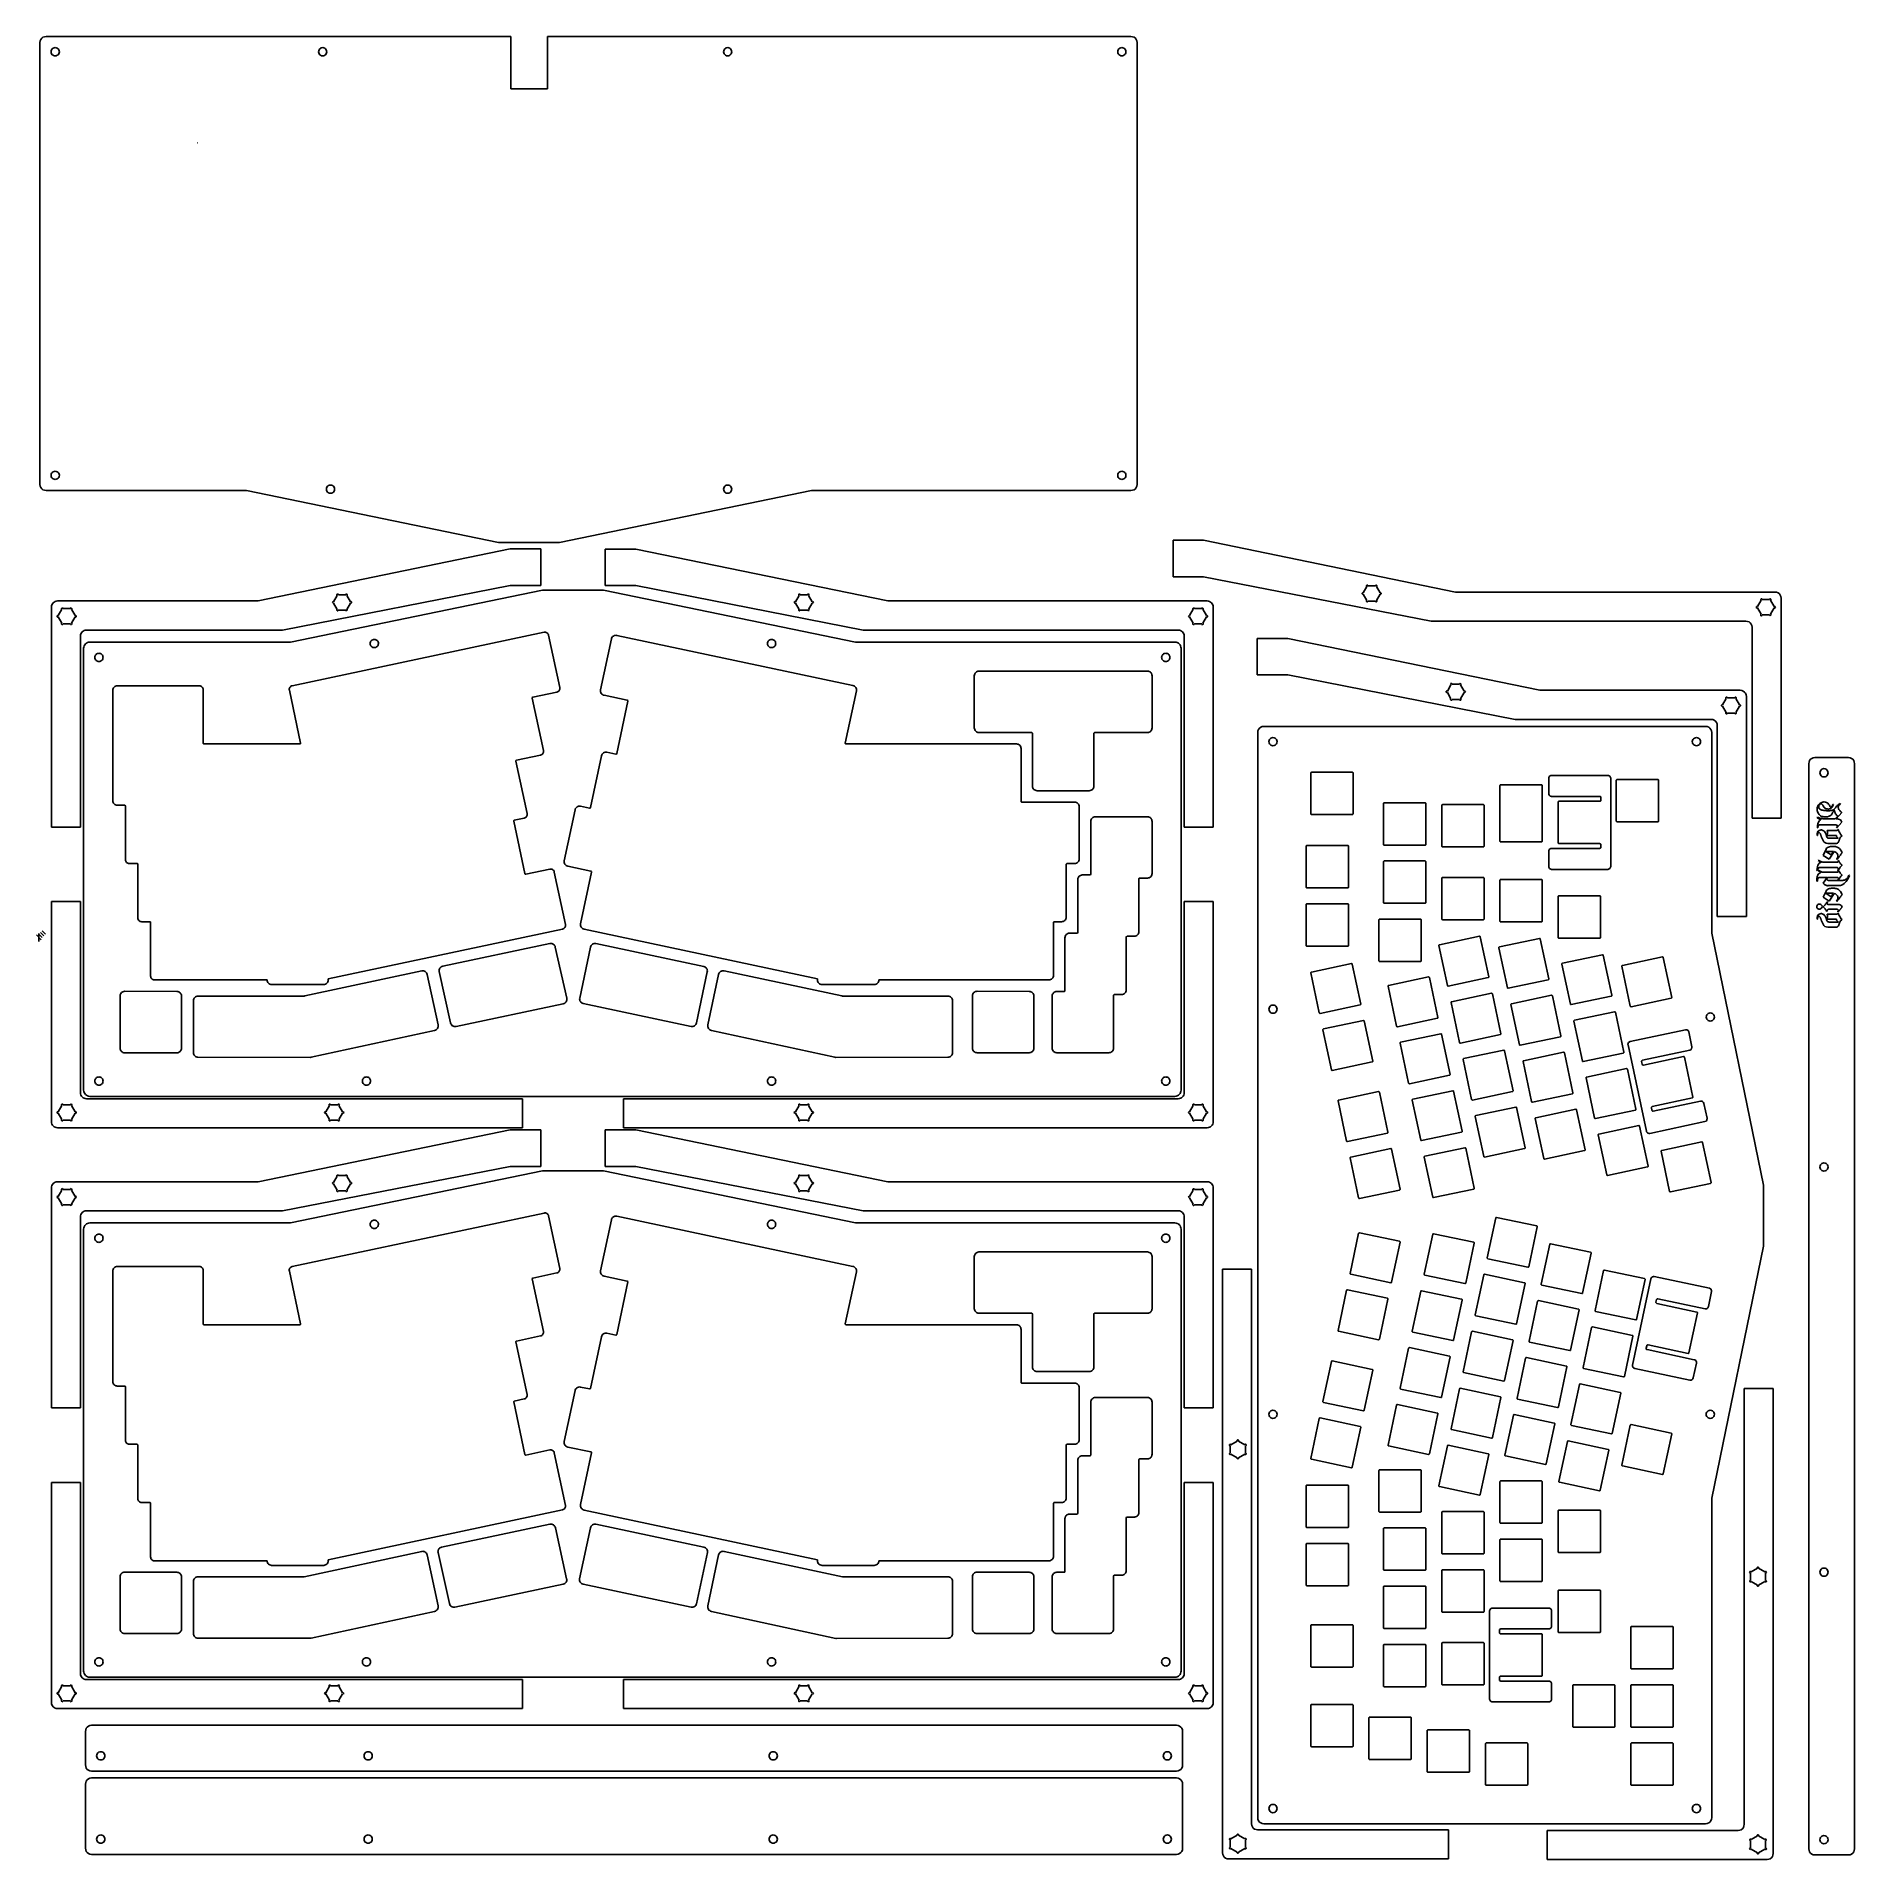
# Model space of a CAD drawing. Extents: x -3 to 2245, y -1140 to 1114.
import ezdxf

# ---------------------------------------------------------------- set-up
doc = ezdxf.new("R2010")
doc.units = 0

msp = doc.modelspace()

# ---------------------------------------------------------------- linework, layer by layer
at = {"layer": 'area_engraving'}
for p, q in [((2199.17, 159.231), (2199.11, 158.131)), ((2199.11, 158.131), (2199.11, 158.051)), ((2199.11, 158.051), (2199.11, 157.98)), ((2199.11, 157.98), (2199.11, 157.918)), ((2199.11, 157.918), (2199.11, 157.833)), ((2199.11, 157.833), (2199.11, 157.747)), ((2199.35, 160.312), (2199.17, 159.231)), ((2199.66, 161.374), (2199.35, 160.312)), ((2200.06, 162.36), (2199.66, 161.374)), ((2200.57, 163.27), (2200.06, 162.36)), ((2201.2, 164.105), (2200.57, 163.27)), ((2201.11, 161.63), (2201.21, 162.483)), ((2201.11, 161.578), (2201.11, 161.63)), ((2201.11, 161.535), (2201.11, 161.578)), ((2201.11, 161.502), (2201.11, 161.535)), ((2201.11, 161.45), (2201.11, 161.502)), ((2201.11, 161.407), (2201.11, 161.45)), ((2201.11, 161.374), (2201.11, 161.407)), ((2201.24, 160.672), (2201.11, 161.374)), ((2201.89, 164.825), (2201.2, 164.105)), ((2201.21, 162.483), (2201.49, 163.28)), ((2201.51, 159.99), (2201.24, 160.672)), ((2201.49, 163.28), (2201.97, 164.019)), ((2201.92, 159.326), (2201.51, 159.99)), ((2202.6, 165.451), (2201.89, 164.825)), ((2202.5, 158.714), (2201.92, 159.326)), ((2201.97, 164.019), (2202.54, 164.612)), ((2203.27, 158.188), (2202.5, 158.714)), ((2202.54, 164.612), (2203.18, 164.967)), ((2203.33, 165.982), (2202.6, 165.451)), ((2203.18, 164.967), (2203.89, 165.086)), ((2204.23, 157.747), (2203.27, 158.188)), ((2204.08, 166.428), (2203.33, 165.982)), ((2203.89, 165.086), (2204.03, 165.081)), ((2204.03, 165.081), (2204.19, 165.067)), ((2204.83, 166.797), (2204.08, 166.428)), ((2204.19, 165.067), (2204.36, 165.043)), ((2204.36, 165.043), (2204.52, 164.986)), ((2204.52, 164.986), (2204.68, 164.93)), ((2204.68, 164.93), (2204.83, 164.873)), ((2205.59, 167.091), (2204.83, 166.797)), ((2204.83, 164.873), (2205.2, 164.636)), ((2205.2, 164.636), (2205.56, 164.323)), ((2205.56, 164.323), (2205.93, 163.934)), ((2205.97, 167.196), (2205.59, 167.091)), ((2205.93, 163.934), (2206.27, 163.427)), ((2206.35, 167.281), (2205.97, 167.196)), ((2206.27, 163.427), (2206.6, 162.815)), ((2206.75, 167.347), (2206.35, 167.281)), ((2206.6, 162.815), (2206.92, 162.099)), ((2207.12, 167.395), (2206.75, 167.347)), ((2206.92, 162.099), (2207.44, 161.161)), ((2207.49, 167.423), (2207.12, 167.395)), ((2207.44, 161.161), (2208.21, 160.336)), ((2207.85, 167.433), (2207.49, 167.423)), ((2209.4, 167.271), (2207.85, 167.433)), ((2208.21, 160.336), (2209.22, 159.625)), ((2209.22, 159.625), (2210.39, 159.075)), ((2210.87, 166.788), (2209.4, 167.271)), ((2210.39, 159.075), (2211.61, 158.733)), ((2212.25, 165.982), (2210.87, 166.788)), ((2211.61, 158.733), (2212.89, 158.601)), ((2213.43, 164.887), (2212.25, 165.982)), ((2212.89, 158.601), (2212.92, 158.601)), ((2212.92, 158.601), (2212.95, 158.601)), ((2212.95, 158.601), (2212.97, 158.601)), ((2212.97, 158.601), (2213.01, 158.601)), ((2213.01, 158.601), (2213.05, 158.601)), ((2213.05, 158.601), (2213.1, 158.601)), ((2213.1, 158.601), (2214.39, 158.776)), ((2214.34, 163.593), (2213.43, 164.887)), ((2214.98, 162.099), (2214.34, 163.593)), ((2214.39, 158.776), (2215.62, 159.245)), ((2215.06, 161.763), (2214.98, 162.099)), ((2215.19, 161.492), (2215.06, 161.763)), ((2215.36, 161.289), (2215.19, 161.492)), ((2215.54, 161.123), (2215.36, 161.289)), ((2215.74, 161.023), (2215.54, 161.123)), ((2215.62, 159.245), (2216.81, 160.009)), ((2215.96, 160.99), (2215.74, 161.023)), ((2216.11, 160.999), (2215.96, 160.99)), ((2216.26, 161.028), (2216.11, 160.999)), ((2216.43, 161.075), (2216.26, 161.028)), ((2216.6, 161.146), (2216.43, 161.075)), ((2216.75, 161.246), (2216.6, 161.146)), ((2216.9, 161.374), (2216.75, 161.246)), ((2216.81, 160.009), (2217.87, 161.09)), ((2217.24, 161.673), (2216.9, 161.374)), ((2217.56, 162.057), (2217.24, 161.673)), ((2217.88, 162.526), (2217.56, 162.057)), ((2217.87, 161.09), (2218.71, 162.569)), ((2218.15, 163.081), (2217.88, 162.526)), ((2218.39, 163.721), (2218.15, 163.081)), ((2218.61, 164.446), (2218.39, 163.721)), ((2219.33, 164.446), (2218.61, 164.446)), ((2218.71, 162.569), (2219.33, 164.446)), ((2219.95, 158.283), (2219.33, 157.747)), ((2220.49, 158.809), (2219.95, 158.283)), ((2220.95, 159.326), (2220.49, 158.809)), ((2221.37, 159.814), (2220.95, 159.326)), ((2221.77, 160.312), (2221.37, 159.814)), ((2222.15, 160.819), (2221.77, 160.312)), ((2222.26, 160.938), (2222.15, 160.819)), ((2222.38, 161.066), (2222.26, 160.938)), ((2222.49, 161.203), (2222.38, 161.066)), ((2222.58, 161.341), (2222.49, 161.203)), ((2222.68, 161.469), (2222.58, 161.341)), ((2222.79, 161.587), (2222.68, 161.469)), ((2223.34, 162.237), (2222.79, 161.587)), ((2223.96, 162.877), (2223.34, 162.237)), ((2224.67, 163.507), (2223.96, 162.877)), ((2225.48, 164.143), (2224.67, 163.507)), ((2225.31, 160.947), (2225.35, 161.649)), ((2225.31, 160.895), (2225.31, 160.947)), ((2225.31, 160.852), (2225.31, 160.895)), ((2225.31, 160.819), (2225.31, 160.852)), ((2225.31, 160.762), (2225.31, 160.819)), ((2225.31, 160.706), (2225.31, 160.762)), ((2225.31, 160.649), (2225.31, 160.706)), ((2225.46, 159.833), (2225.31, 160.649)), ((2225.35, 161.649), (2225.55, 162.332)), ((2225.74, 159.037), (2225.46, 159.833)), ((2226.49, 164.797), (2225.48, 164.143)), ((2225.55, 162.332), (2225.9, 162.995)), ((2226.16, 158.259), (2225.74, 159.037)), ((2225.9, 162.995), (2226.43, 163.631)), ((2226.63, 157.496), (2226.16, 158.259)), ((2226.43, 163.631), (2227.15, 164.228)), ((2227.69, 165.47), (2226.49, 164.797)), ((2227.15, 164.228), (2228.08, 164.787)), ((2228.08, 164.787), (2227.69, 165.47)), ((2199.11, 157.747), (2199.11, 157.662)), ((2199.11, 157.662), (2199.21125, 156.60225)), ((2199.21125, 156.60225), (2199.47, 155.562)), ((2199.83, 148.659), (2199.45, 147.977)), ((2199.45, 147.977), (2200.18, 147.389)), ((2199.47, 155.562), (2200.32, 153.585)), ((2199.51, 136.205), (2199.49, 135.561)), ((2199.49, 135.561), (2200.13, 135.561)), ((2199.55, 136.945), (2199.51, 136.205)), ((2199.62, 137.779), (2199.55, 136.945)), ((2199.73, 138.642), (2199.62, 137.779)), ((2199.9, 139.524), (2199.73, 138.642)), ((2200.37, 148.313), (2199.83, 148.659)), ((2200.13, 140.425), (2199.9, 139.524)), ((2200.53, 141.52), (2200.13, 140.425)), ((2200.13, 135.561), (2200.24, 136.826)), ((2200.18, 147.389), (2200.95, 146.934)), ((2200.24, 136.826), (2200.51, 137.779)), ((2200.32, 153.585), (2201.67, 151.731)), ((2200.95, 148.015), (2200.37, 148.313)), ((2200.51, 137.779), (2200.94, 138.419)), ((2201.02, 142.586), (2200.53, 141.52)), ((2200.94, 138.419), (2201.45, 138.832)), ((2201.58, 147.763), (2200.95, 148.015)), ((2200.95, 146.934), (2201.75, 146.611)), ((2201.63, 143.625), (2201.02, 142.586)), ((2201.45, 138.832), (2201.99, 139.102)), ((2202.21, 147.522), (2201.58, 147.763)), ((2202.33, 144.568), (2201.63, 143.625)), ((2201.67, 151.731), (2202.58625, 150.918875)), ((2201.75, 146.611), (2202.56, 146.37)), ((2201.99, 139.102), (2202.56, 139.23)), ((2202.85, 147.308), (2202.21, 147.522)), ((2203.18, 145.35), (2202.33, 144.568)), ((2202.56, 146.37), (2203.38, 146.156)), ((2202.56, 139.23), (2202.68, 139.254)), ((2202.58625, 150.918875), (2203.57, 150.214)), ((2202.68, 139.254), (2202.79, 139.268)), ((2202.79, 139.268), (2202.91, 139.273)), ((2203.5, 147.123), (2202.85, 147.308)), ((2202.91, 139.273), (2203, 139.273)), ((2203, 139.273), (2203.09, 139.273)), ((2203.09, 139.273), (2203.2, 139.273)), ((2204.19, 145.971), (2203.18, 145.35)), ((2203.2, 139.273), (2220.61, 139.273)), ((2203.38, 146.156), (2204.23, 145.971)), ((2204.32, 146.972), (2203.5, 147.123)), ((2203.57, 150.214), (2204.795, 149.65775)), ((2204.23, 145.971), (2204.19, 145.971)), ((2205.13, 157.458), (2204.23, 157.747)), ((2205.11, 146.858), (2204.32, 146.972)), ((2204.795, 149.65775), (2206.11, 149.304)), ((2205.89, 146.782), (2205.11, 146.858)), ((2206.2, 157.216), (2205.13, 157.458)), ((2206.62, 146.711), (2205.89, 146.782)), ((2206.11, 149.304), (2207.68125, 149.0745)), ((2207.43, 157.022), (2206.2, 157.216)), ((2207.28, 146.668), (2206.62, 146.711)), ((2207.85, 146.654), (2207.28, 146.668)), ((2208.72, 156.847), (2207.43, 157.022)), ((2207.68125, 149.0745), (2209.26, 149.001)), ((2221.64, 146.654), (2207.85, 146.654)), ((2210.04, 156.719), (2208.72, 156.847)), ((2209.26, 149.001), (2211.98, 149.171)), ((2211.4, 156.638), (2210.04, 156.719)), ((2211.68, 156.614), (2211.4, 156.638)), ((2211.95, 156.6), (2211.68, 156.614)), ((2212.21, 156.595), (2211.95, 156.6)), ((2211.98, 149.171), (2214.1, 149.683)), ((2212.46, 156.595), (2212.21, 156.595)), ((2212.72, 156.595), (2212.46, 156.595)), ((2212.97, 156.595), (2212.72, 156.595)), ((2214.35, 156.629), (2212.97, 156.595)), ((2214.1, 149.683), (2215.62, 150.537)), ((2215.65, 156.728), (2214.35, 156.629)), ((2215.62, 150.537), (2216.79, 151.674)), ((2216.86, 156.894), (2215.65, 156.728)), ((2216.79, 151.674), (2217.84, 153.04)), ((2217.91, 157.103), (2216.86, 156.894)), ((2217.84, 153.04), (2218.78, 154.633)), ((2218.73, 157.387), (2217.91, 157.103)), ((2219.33, 157.747), (2218.73, 157.387)), ((2218.78, 154.633), (2219.01, 155.121)), ((2219.01, 155.121), (2219.27, 155.619)), ((2219.27, 155.619), (2219.55, 156.126)), ((2219.55, 156.126), (2219.81, 156.647)), ((2219.81, 156.647), (2220.08, 157.188)), ((2220.08, 157.188), (2220.36, 157.747)), ((2220.36, 157.747), (2220.45, 157.316)), ((2220.45, 157.316), (2220.56, 156.875)), ((2220.56, 156.875), (2220.7, 156.425)), ((2220.61, 139.273), (2221.63, 139.235)), ((2220.7, 156.425), (2220.84, 155.965)), ((2220.84, 155.965), (2221, 155.495)), ((2221, 155.495), (2221.17, 155.017)), ((2221.17, 155.017), (2221.57, 153.959)), ((2221.57, 153.959), (2222.06, 152.95)), ((2221.63, 139.235), (2222.53, 139.121)), ((2224.71, 150.025), (2221.64, 146.654)), ((2222.06, 152.95), (2222.62, 151.987)), ((2222.53, 139.121), (2223.3, 138.931)), ((2222.62, 151.987), (2223.23, 151.125)), ((2222.7, 146.654), (2229.7, 154.377)), ((2224.39, 146.569), (2222.7, 146.654)), ((2223.23, 151.125), (2223.93, 150.47)), ((2223.3, 138.931), (2223.9, 138.637)), ((2223.68, 136.547), (2223.34, 136.243)), ((2223.34, 136.243), (2223.64, 135.561)), ((2223.64, 135.561), (2229.7, 142.601)), ((2223.95, 136.831), (2223.68, 136.547)), ((2223.9, 138.637), (2224.27, 138.268)), ((2223.93, 150.47), (2224.71, 150.025)), ((2224.15, 137.097), (2223.95, 136.831)), ((2224.3, 137.348), (2224.15, 137.097)), ((2224.27, 138.268), (2224.41, 137.822)), ((2224.38, 137.59), (2224.3, 137.348)), ((2224.41, 137.822), (2224.38, 137.59)), ((2225.81, 146.313), (2224.39, 146.569)), ((2226.97, 145.886), (2225.81, 146.313)), ((2227.14, 156.799), (2226.63, 157.496)), ((2227.96, 145.18), (2226.97, 145.886)), ((2227.69, 156.169), (2227.14, 156.799)), ((2228.09, 155.742), (2227.69, 156.169)), ((2228.87, 144.084), (2227.96, 145.18)), ((2228.47, 155.372), (2228.09, 155.742)), ((2228.85, 155.059), (2228.47, 155.372)), ((2229.19, 154.775), (2228.85, 155.059)), ((2229.7, 142.601), (2228.87, 144.084)), ((2229.47, 154.547), (2229.19, 154.775)), ((2229.7, 154.377), (2229.47, 154.547)), ((2199.29, 128.489), (2199.11, 126.692)), ((2199.11, 126.692), (2199.11, 126.611)), ((2199.11, 126.611), (2199.11, 126.54)), ((2199.11, 126.54), (2199.11, 126.479)), ((2199.11, 126.479), (2199.11, 126.398)), ((2199.11, 126.398), (2199.11, 126.327)), ((2199.11, 126.327), (2199.11, 126.265)), ((2199.11, 126.265), (2199.11, 126.208)), ((2199.11, 126.208), (2199.13, 126.152)), ((2199.13, 126.152), (2199.15, 126.095)), ((2199.15, 126.095), (2199.15, 126.009)), ((2199.15, 126.009), (2199.15, 125.924)), ((2199.15, 125.924), (2199.15, 125.839)), ((2199.15, 125.839), (2199.79, 125.839)), ((2199.79, 130.01), (2199.29, 128.489)), ((2200.6, 131.257), (2199.79, 130.01)), ((2199.79, 125.839), (2199.86, 127.071)), ((2199.86, 127.071), (2200.02, 128.038)), ((2200.02, 128.038), (2200.26, 128.74)), ((2200.26, 128.74), (2200.56, 129.219)), ((2200.56, 129.219), (2200.9, 129.517)), ((2201.63, 132.182), (2200.6, 131.257)), ((2200.9, 129.517), (2201.28, 129.636)), ((2201.28, 129.636), (2201.37, 129.636)), ((2201.37, 129.636), (2201.45, 129.636)), ((2201.45, 129.636), (2201.54, 129.636)), ((2201.54, 129.636), (2201.6, 129.608)), ((2201.6, 129.608), (2201.67, 129.579)), ((2202.76, 132.736), (2201.63, 132.182)), ((2201.67, 129.579), (2201.75, 129.551)), ((2201.75, 129.551), (2202.01, 129.385)), ((2202.01, 129.385), (2202.28, 129.171)), ((2202.28, 129.171), (2202.56, 128.911)), ((2202.56, 128.911), (2202.81, 128.602)), ((2204.01, 132.921), (2202.76, 132.736)), ((2202.81, 128.602), (2203.02, 128.247)), ((2203.02, 128.247), (2203.2, 127.844)), ((2203.2, 127.844), (2203.29, 127.645)), ((2203.29, 127.645), (2203.37, 127.446)), ((2203.37, 127.446), (2203.46, 127.247)), ((2203.46, 127.247), (2203.55, 127.014)), ((2203.55, 127.014), (2203.63, 126.773)), ((2203.63, 126.773), (2203.72, 126.521)), ((2203.72, 126.521), (2203.91, 125.971)), ((2203.91, 125.971), (2204.11, 125.403)), ((2204.24, 132.917), (2204.01, 132.921)), ((2204.11, 125.403), (2204.31, 124.815)), ((2204.47, 132.902), (2204.24, 132.917)), ((2204.31, 124.815), (2204.52, 124.189)), ((2204.7, 132.879), (2204.47, 132.902)), ((2204.52, 124.189), (2204.75, 123.563)), ((2204.92, 132.822), (2204.7, 132.879)), ((2204.75, 123.563), (2205, 122.937)), ((2205.15, 132.765), (2204.92, 132.822)), ((2205, 122.937), (2205.7, 121.306)), ((2205.38, 132.708), (2205.15, 132.765)), ((2206.37, 132.281), (2205.38, 132.708)), ((2205.7, 121.306), (2206.55, 119.77)), ((2207.33, 131.627), (2206.37, 132.281)), ((2206.55, 119.77), (2207.56, 118.329)), ((2208.28, 130.745), (2207.33, 131.627)), ((2207.56, 118.329), (2208.8, 117.149)), ((2209.14, 129.589), (2208.28, 130.745)), ((2208.8, 117.149), (2210.38, 116.395)), ((2209.89, 128.166), (2209.14, 129.589)), ((2210.54, 126.479), (2209.89, 128.166)), ((2210.38, 116.395), (2212.29, 116.068)), ((2210.58, 126.479), (2210.54, 126.479)), ((2210.54, 125.839), (2223, 125.839)), ((2210.59, 125.839), (2210.54, 125.839)), ((2211.07, 126.749), (2210.58, 126.479)), ((2210.62, 125.668), (2210.59, 125.839)), ((2210.68, 125.497), (2210.62, 125.668)), ((2210.76, 125.327), (2210.68, 125.497)), ((2210.82, 125.132), (2210.76, 125.327)), ((2210.89, 124.947), (2210.82, 125.132)), ((2210.97, 124.772), (2210.89, 124.947)), ((2211.27, 124.217), (2210.97, 124.772)), ((2211.46, 127.161), (2211.07, 126.749)), ((2211.67, 123.691), (2211.27, 124.217)), ((2211.74, 127.716), (2211.46, 127.161)), ((2211.57, 132.196), (2211.7, 131.864)), ((2222.36, 132.196), (2211.57, 132.196)), ((2212.16, 123.193), (2211.67, 123.691)), ((2211.7, 131.864), (2211.81, 131.494)), ((2211.9, 128.361), (2211.74, 127.716)), ((2211.81, 131.494), (2211.91, 131.087)), ((2212, 129.043), (2211.9, 128.361)), ((2211.91, 131.087), (2211.98, 130.655)), ((2211.98, 130.655), (2212.02, 130.214)), ((2212.04, 129.764), (2212, 129.043)), ((2212.02, 130.214), (2212.04, 129.764)), ((2212.76, 122.79), (2212.16, 123.193)), ((2212.29, 116.068), (2221.29, 116.068)), ((2213.45, 122.549), (2212.76, 122.79)), ((2214.25, 122.468), (2213.45, 122.549)), ((2225.39, 122.468), (2214.25, 122.468)), ((2221.29, 116.068), (2221.4, 116.068)), ((2221.4, 116.068), (2221.5, 116.068)), ((2221.5, 116.068), (2221.59, 116.068)), ((2221.59, 116.068), (2221.68, 116.068)), ((2221.68, 116.068), (2221.76, 116.068)), ((2221.76, 116.068), (2221.85, 116.068)), ((2221.85, 116.068), (2223.27, 116.191)), ((2222.47, 132.196), (2222.36, 132.196)), ((2222.59, 132.196), (2222.47, 132.196)), ((2222.7, 132.196), (2222.59, 132.196)), ((2222.82, 132.196), (2222.7, 132.196)), ((2222.93, 132.196), (2222.82, 132.196)), ((2223.04, 132.196), (2222.93, 132.196)), ((2223, 125.839), (2223.14, 125.346)), ((2223.46, 132.248), (2223.04, 132.196)), ((2223.14, 125.346), (2223.32, 124.89)), ((2223.27, 116.191), (2224.33, 116.561)), ((2223.32, 124.89), (2223.56, 124.473)), ((2223.84, 132.348), (2223.46, 132.248)), ((2223.56, 124.473), (2223.82, 124.094)), ((2223.82, 124.094), (2224.09, 123.753)), ((2224.2, 132.495), (2223.84, 132.348)), ((2224.09, 123.753), (2224.37, 123.449)), ((2224.47, 132.727), (2224.2, 132.495)), ((2224.33, 116.561), (2225.05, 117.177)), ((2224.37, 123.449), (2224.56, 123.26)), ((2224.63, 133.082), (2224.47, 132.727)), ((2224.56, 123.26), (2224.75, 123.089)), ((2224.66, 133.561), (2224.63, 133.082)), ((2225.39, 133.561), (2224.66, 133.561)), ((2224.75, 123.089), (2224.92, 122.937)), ((2224.92, 122.937), (2225.09, 122.771)), ((2225.05, 117.177), (2225.56, 117.964)), ((2225.09, 122.771), (2225.24, 122.615)), ((2225.24, 122.615), (2225.39, 122.468)), ((2225.79, 132.068), (2225.39, 133.561)), ((2225.56, 117.964), (2226, 118.846)), ((2226.36, 130.603), (2225.79, 132.068)), ((2226, 118.846), (2226.37, 119.823)), ((2227.1, 129.167), (2226.36, 130.603)), ((2226.37, 119.823), (2226.46, 120.14)), ((2226.46, 120.14), (2226.56, 120.467)), ((2226.56, 120.467), (2226.67, 120.804)), ((2226.67, 120.804), (2226.79, 121.122)), ((2226.79, 121.122), (2226.92, 121.449)), ((2226.92, 121.449), (2227.05, 121.785)), ((2227.05, 121.785), (2227.35, 122.463)), ((2227.97, 127.792), (2227.1, 129.167)), ((2227.35, 122.463), (2227.72, 123.132)), ((2227.72, 123.132), (2228.16, 123.791)), ((2228.95, 126.569), (2227.97, 127.792)), ((2228.16, 123.791), (2228.68, 124.397)), ((2228.68, 124.397), (2229.3, 124.966)), ((2230.04, 125.497), (2228.95, 126.569)), ((2229.3, 124.966), (2230.04, 125.497)), ((2201.11, 90.9284), (2200.26, 89.2359)), ((2201.2, 95.5506), (2200.47, 95.2093)), ((2200.47, 95.2093), (2200.53, 95.1809)), ((2200.53, 95.1809), (2200.57, 95.1524)), ((2200.57, 95.1524), (2200.6, 95.124)), ((2200.6, 95.124), (2200.63, 95.0955)), ((2200.63, 95.0955), (2200.66, 95.0671)), ((2200.66, 95.0671), (2200.69, 95.0386)), ((2200.69, 95.0386), (2201.18, 94.6025)), ((2201.705, 91.599488), (2201.11, 90.9284)), ((2201.18, 94.6025), (2201.69, 94.2043)), ((2201.23, 95.5269), (2201.2, 95.5506)), ((2201.26, 95.5127), (2201.23, 95.5269)), ((2201.28, 95.508), (2201.26, 95.5127)), ((2201.29, 95.4795), (2201.28, 95.508)), ((2201.3, 95.4511), (2201.29, 95.4795)), ((2201.33, 95.4226), (2201.3, 95.4511)), ((2201.7, 95.1145), (2201.33, 95.4226)), ((2201.69, 94.2043), (2202.22, 93.844)), ((2202.12, 94.8158), (2201.7, 95.1145)), ((2202.42, 92.1373), (2201.705, 91.599488)), ((2202.61, 94.5266), (2202.12, 94.8158)), ((2202.22, 93.844), (2202.81, 93.5074)), ((2204.19, 92.8626), (2202.42, 92.1373)), ((2203.12, 94.228), (2202.61, 94.5266)), ((2202.81, 93.5074), (2203.47, 93.1803)), ((2203.65, 93.9577), (2203.12, 94.228)), ((2203.47, 93.1803), (2204.23, 92.8626)), ((2204.19, 93.716), (2203.65, 93.9577)), ((2204.77, 93.4789), (2204.19, 93.716)), ((2204.23, 92.8626), (2204.19, 92.8626)), ((2205.34, 93.2798), (2204.77, 93.4789)), ((2205.89, 93.1186), (2205.34, 93.2798)), ((2206.39, 92.9764), (2205.89, 93.1186)), ((2206.82, 92.8911), (2206.39, 92.9764)), ((2207.17, 92.8626), (2206.82, 92.8911)), ((2210.24, 109.024), (2206.87, 101.301)), ((2206.87, 101.301), (2214.25, 96.6079)), ((2206.87, 101.301), (2206.87, 101.301)), ((2222.7, 92.8626), (2207.17, 92.8626)), ((2209.86, 106.336), (2219.29, 106.336)), ((2216.6, 101.984), (2209.86, 106.336)), ((2209.86, 106.336), (2209.86, 106.336)), ((2210.94, 110.152), (2210.24, 109.024)), ((2211.87, 111.034), (2210.94, 110.152)), ((2213.06, 111.669), (2211.87, 111.034)), ((2214.36, 112.082), (2213.06, 111.669)), ((2214.25, 96.6079), (2220.31, 105.995)), ((2215.71, 112.352), (2214.36, 112.082)), ((2217.11, 112.48), (2215.71, 112.352)), ((2219.29, 106.336), (2216.6, 101.984)), ((2217.31, 112.504), (2217.11, 112.48)), ((2217.51, 112.518), (2217.31, 112.504)), ((2217.71, 112.523), (2217.51, 112.518)), ((2217.89, 112.523), (2217.71, 112.523)), ((2218.07, 112.523), (2217.89, 112.523)), ((2218.27, 112.523), (2218.07, 112.523)), ((2218.74, 112.518), (2218.27, 112.523)), ((2219.21, 112.504), (2218.74, 112.518)), ((2219.67, 112.48), (2219.21, 112.504)), ((2220.12, 112.451), (2219.67, 112.48)), ((2220.56, 112.423), (2220.12, 112.451)), ((2220.31, 105.995), (2221.76, 105.426)), ((2221, 112.395), (2220.56, 112.423)), ((2221.28, 112.366), (2221, 112.395)), ((2221.56, 112.338), (2221.28, 112.366)), ((2221.85, 112.309), (2221.56, 112.338)), ((2221.76, 105.426), (2222.91, 104.743)), ((2222.13, 112.248), (2221.85, 112.309)), ((2222.42, 112.177), (2222.13, 112.248)), ((2222.7, 112.096), (2222.42, 112.177)), ((2224.11, 111.598), (2222.7, 112.096)), ((2222.77, 92.8626), (2222.7, 92.8626)), ((2222.85, 92.8626), (2222.77, 92.8626)), ((2222.96, 92.8626), (2222.85, 92.8626)), ((2222.91, 104.743), (2223.77, 103.947)), ((2223.04, 92.8626), (2222.96, 92.8626)), ((2223.6, 97.1579), (2223.04, 96.6079)), ((2223.04, 96.6079), (2223.64, 96.2666)), ((2223.13, 92.8626), (2223.04, 92.8626)), ((2223.21, 92.8626), (2223.13, 92.8626)), ((2223.25, 92.8626), (2223.21, 92.8626)), ((2223.29, 92.8626), (2223.25, 92.8626)), ((2223.34, 92.8626), (2223.29, 92.8626)), ((2223.38, 92.8626), (2223.34, 92.8626)), ((2223.42, 92.8626), (2223.38, 92.8626)), ((2223.47, 92.8626), (2223.42, 92.8626)), ((2223.5, 92.8626), (2223.47, 92.8626)), ((2223.55, 92.8626), (2223.5, 92.8626)), ((2223.6, 92.8626), (2223.55, 92.8626)), ((2224.09, 97.7836), (2223.6, 97.1579)), ((2223.63, 92.8626), (2223.6, 92.8626)), ((2223.66, 92.8626), (2223.63, 92.8626)), ((2223.64, 96.2666), (2224.06, 96.7217)), ((2223.68, 92.8626), (2223.66, 92.8626)), ((2224.04, 92.9101), (2223.68, 92.8626)), ((2223.77, 103.947), (2224.38, 103.079)), ((2224.39, 92.9954), (2224.04, 92.9101)), ((2224.06, 96.7217), (2224.46, 97.1768)), ((2224.49, 98.4853), (2224.09, 97.7836)), ((2225.49, 110.844), (2224.11, 111.598)), ((2224.38, 103.079), (2224.77, 102.183)), ((2224.71, 93.1186), (2224.39, 92.9954)), ((2224.46, 97.1768), (2224.84, 97.6319)), ((2224.78, 99.2343), (2224.49, 98.4853)), ((2224.97, 93.3177), (2224.71, 93.1186)), ((2224.77, 102.183), (2224.96, 101.259)), ((2224.95, 100.002), (2224.78, 99.2343)), ((2224.84, 97.6319), (2225.21, 98.0918)), ((2225.01, 100.789), (2224.95, 100.002)), ((2224.96, 101.259), (2224.99, 101.178)), ((2225.13, 93.6306), (2224.97, 93.3177)), ((2224.99, 101.178), (2225, 101.107)), ((2225, 101.107), (2225.01, 101.045)), ((2225.01, 101.045), (2225.01, 100.96)), ((2225.01, 100.96), (2225.01, 100.875)), ((2225.01, 100.875), (2225.01, 100.789)), ((2225.73, 94.868), (2225.01, 94.868)), ((2225.01, 94.868), (2225.06, 94.7258)), ((2225.06, 94.7258), (2225.1, 94.5835)), ((2225.1, 94.5835), (2225.13, 94.4413)), ((2225.13, 94.4413), (2225.16, 94.3038)), ((2225.18, 94.0573), (2225.13, 93.6306)), ((2225.16, 94.3038), (2225.17, 94.1758)), ((2225.17, 94.1758), (2225.18, 94.0573)), ((2225.21, 98.0918), (2225.58, 98.5611)), ((2226.84, 109.835), (2225.49, 110.844)), ((2225.58, 98.5611), (2225.95, 99.0399)), ((2226.05, 94.0763), (2225.73, 94.868)), ((2225.95, 99.0399), (2226.65, 99.9739)), ((2226.49, 93.294), (2226.05, 94.0763)), ((2227.05, 92.5213), (2226.49, 93.294)), ((2226.65, 99.9739), (2227.35, 100.898)), ((2228.09, 108.446), (2226.84, 109.835)), ((2227.67, 91.7628), (2227.05, 92.5213)), ((2227.35, 100.898), (2228.04, 101.813)), ((2228.31, 91.0232), (2227.67, 91.7628)), ((2228.04, 101.813), (2228.71, 102.681)), ((2229.15, 106.611), (2228.09, 108.446)), ((2228.97, 90.3026), (2228.31, 91.0232)), ((2228.71, 102.681), (2229.38, 103.52)), ((2229.17, 90.1083), (2228.97, 90.3026)), ((2230.04, 104.331), (2229.15, 106.611)), ((2229.38, 103.52), (2230.04, 104.331)), ((2198.78, 71.4622), (2198.77, 70.9739)), ((2198.77, 70.9739), (2198.77, 70.6705)), ((2198.77, 70.6705), (2198.79, 70.3861)), ((2198.8, 71.96), (2198.78, 71.4622)), ((2198.79, 70.3861), (2198.81, 70.1206)), ((2198.85, 72.4673), (2198.8, 71.96)), ((2198.81, 70.1206), (2198.81, 69.8456)), ((2198.81, 69.8456), (2198.83, 69.5896)), ((2198.83, 69.5896), (2198.85, 69.3526)), ((2199.22, 85.0641), (2198.85, 82.7933)), ((2198.85, 82.7933), (2199.45, 82.7933)), ((2198.89, 72.984), (2198.85, 72.4673)), ((2198.85, 69.3526), (2199.45, 69.3526)), ((2198.97, 73.5102), (2198.89, 72.984)), ((2199.06, 74.0459), (2198.97, 73.5102)), ((2199.43, 75.4113), (2199.06, 74.0459)), ((2199.69, 87.2116), (2199.22, 85.0641)), ((2199.98, 76.7197), (2199.43, 75.4113)), ((2199.45, 82.7933), (2199.89, 84.2582)), ((2199.45, 69.3526), (2199.48, 69.5517)), ((2199.48, 69.5517), (2199.51, 69.7508)), ((2199.51, 69.7508), (2199.53, 69.9499)), ((2199.53, 69.9499), (2199.54, 70.1538)), ((2199.54, 70.1538), (2199.55, 70.3671)), ((2199.55, 70.3671), (2199.58, 70.5899)), ((2199.58, 70.5899), (2199.75, 71.448)), ((2200.26, 89.2359), (2199.69, 87.2116)), ((2199.75, 71.448), (2200.03, 72.2587)), ((2199.89, 84.2582), (2200.47, 85.2964)), ((2200.69, 77.9713), (2199.98, 76.7197)), ((2200.03, 72.2587), (2200.43, 73.0219)), ((2200.43, 73.0219), (2200.97, 73.6145)), ((2200.47, 85.2964), (2201.2, 85.9079)), ((2201.2, 83.1339), (2200.47, 82.7926)), ((2200.47, 82.7926), (2200.58, 82.712)), ((2200.58, 82.712), (2200.68, 82.6409)), ((2200.68, 82.6409), (2200.77, 82.5792)), ((2201.61, 79.0616), (2200.69, 77.9713)), ((2200.77, 82.5792), (2200.83, 82.5176)), ((2200.83, 82.5176), (2200.89, 82.4465)), ((2200.89, 82.4465), (2200.94, 82.3659)), ((2200.94, 82.3659), (2201.53, 81.8871)), ((2200.97, 73.6145), (2201.66, 73.9701)), ((2201.2, 85.9079), (2202.01, 86.2398)), ((2201.23, 83.1102), (2201.2, 83.1339)), ((2201.26, 83.096), (2201.23, 83.1102)), ((2201.28, 83.0913), (2201.26, 83.096)), ((2201.28, 83.0628), (2201.28, 83.0913)), ((2201.28, 83.0344), (2201.28, 83.0628)), ((2201.28, 83.0059), (2201.28, 83.0344)), ((2201.42125, 82.78995), (2201.28, 83.0059)), ((2201.69, 82.6361), (2201.42125, 82.78995)), ((2201.53, 81.8871), (2202.12, 81.4747)), ((2202.79, 79.8865), (2201.61, 79.0616)), ((2201.66, 73.9701), (2202.52, 74.0886)), ((2202.21, 82.2664), (2201.69, 82.6361)), ((2202.01, 86.2398), (2202.91, 86.4389)), ((2202.12, 81.4747), (2202.69, 81.1286)), ((2202.86, 81.8966), (2202.21, 82.2664)), ((2202.52, 74.0886), (2211.57, 74.0886)), ((2202.69, 81.1286), (2203.24, 80.8441)), ((2204.23, 80.4459), (2202.79, 79.8865)), ((2203.58, 81.5458), (2202.86, 81.8966)), ((2202.91, 86.4389), (2203.89, 86.5053)), ((2203.24, 80.8441), (2203.75, 80.6166)), ((2204.32, 81.2329), (2203.58, 81.5458)), ((2203.75, 80.6166), (2204.23, 80.4459)), ((2203.89, 86.5053), (2223, 86.5053)), ((2205.08, 80.9579), (2204.32, 81.2329)), ((2205.59, 80.8252), (2205.08, 80.9579)), ((2206.09, 80.7114), (2205.59, 80.8252)), ((2206.57, 80.6166), (2206.09, 80.7114)), ((2211.57, 74.0886), (2206.53, 67.0059)), ((2207.04, 80.5218), (2206.57, 80.6166)), ((2207.47, 80.4649), (2207.04, 80.5218)), ((2207.85, 80.4459), (2207.47, 80.4649)), ((2223.68, 80.4459), (2207.85, 80.4459)), ((2211.18, 71.7419), (2211.22, 72.0453)), ((2211.27, 71.3058), (2211.18, 71.7419)), ((2211.22, 72.0453), (2211.33, 72.3867)), ((2211.52, 70.9644), (2211.27, 71.3058)), ((2211.33, 72.3867), (2211.52, 72.7659)), ((2211.52, 72.7659), (2211.77, 73.1594)), ((2211.95, 70.7179), (2211.52, 70.9644)), ((2211.57, 74.0886), (2211.57, 74.0886)), ((2211.77, 73.1594), (2212.13, 73.6003)), ((2212.48, 70.5473), (2211.95, 70.7179)), ((2212.13, 73.6003), (2212.59, 74.0886)), ((2213.03, 70.4335), (2212.48, 70.5473)), ((2212.59, 74.0886), (2223.64, 74.0886)), ((2213.61, 70.3766), (2213.03, 70.4335)), ((2213.67, 70.3766), (2213.61, 70.3766)), ((2213.73, 70.3766), (2213.67, 70.3766)), ((2213.79, 70.3766), (2213.73, 70.3766)), ((2213.84, 70.3766), (2213.79, 70.3766)), ((2213.88, 70.3766), (2213.84, 70.3766)), ((2213.91, 70.3766), (2213.88, 70.3766)), ((2228.42, 70.3766), (2213.91, 70.3766)), ((2223, 86.5053), (2223.59, 86.4768)), ((2223.59, 86.4768), (2224.12, 86.3915)), ((2223.64, 74.0886), (2224.26, 74.0412)), ((2224.36, 80.4886), (2223.68, 80.4459)), ((2224.12, 86.3915), (2224.58, 86.2493)), ((2224.26, 74.0412), (2224.74, 73.899)), ((2224.84, 80.6166), (2224.36, 80.4886)), ((2224.58, 86.2493), (2224.94, 85.998)), ((2224.89, 83.2579), (2224.71, 82.7933)), ((2224.71, 82.7933), (2225.35, 82.7933)), ((2224.74, 73.899), (2225.09, 73.6619)), ((2225.13, 80.8299), (2224.84, 80.6166)), ((2225.03, 83.6845), (2224.89, 83.2579)), ((2224.94, 85.998), (2225.17, 85.5856)), ((2225.13, 84.0733), (2225.03, 83.6845)), ((2225.09, 73.6619), (2225.33, 73.349)), ((2225.21, 84.4241), (2225.13, 84.0733)), ((2225.3, 81.1001), (2225.13, 80.8299)), ((2225.17, 85.5856), (2225.26, 85.0119)), ((2225.25, 84.737), (2225.21, 84.4241)), ((2225.26, 85.0119), (2225.25, 84.737)), ((2225.38, 81.3988), (2225.3, 81.1001)), ((2225.33, 73.349), (2225.47, 72.9793)), ((2225.35, 82.7933), (2225.61, 83.3337)), ((2226.03, 82.4513), (2225.35, 82.4513)), ((2225.35, 82.4513), (2225.37, 82.3944)), ((2225.37, 82.3944), (2225.39, 82.3375)), ((2225.39, 81.7259), (2225.38, 81.3988)), ((2225.39, 82.3375), (2225.39, 82.2806)), ((2225.39, 82.2806), (2225.39, 82.2189)), ((2225.39, 82.2189), (2225.39, 82.1478)), ((2225.39, 82.1478), (2225.39, 82.0672)), ((2225.39, 82.0672), (2225.39, 82.0103)), ((2225.39, 82.0103), (2225.39, 81.9535)), ((2225.39, 81.9535), (2225.39, 81.8966)), ((2225.39, 81.8966), (2225.39, 81.8397)), ((2225.39, 81.8397), (2225.39, 81.7828)), ((2225.39, 81.7828), (2225.39, 81.7259)), ((2225.42, 71.8415), (2225.39, 71.6993)), ((2225.39, 71.6993), (2225.99, 71.6993)), ((2225.45, 71.9837), (2225.42, 71.8415)), ((2225.48, 72.1259), (2225.45, 71.9837)), ((2225.47, 72.9793), (2225.52, 72.5526)), ((2225.5, 72.2682), (2225.48, 72.1259)), ((2225.51, 72.4104), (2225.5, 72.2682)), ((2225.52, 72.5526), (2225.51, 72.4104)), ((2225.61, 83.3337), (2225.95, 83.9311)), ((2225.95, 83.9311), (2226.37, 84.5853)), ((2225.99, 71.6993), (2226.38, 72.4056)), ((2226.57, 81.4652), (2226.03, 82.4513)), ((2226.37, 84.5853), (2226.82, 85.249)), ((2226.38, 72.4056), (2226.8, 73.1025)), ((2227.17, 80.4981), (2226.57, 81.4652)), ((2226.8, 73.1025), (2227.27, 73.7899)), ((2226.82, 85.249), (2227.3, 85.9317)), ((2227.82, 79.5499), (2227.17, 80.4981)), ((2227.27, 73.7899), (2227.75, 74.4299)), ((2227.3, 85.9317), (2227.82, 86.6333)), ((2227.75, 74.4299), (2228.23, 75.0415)), ((2227.82, 86.6333), (2228.16, 87.0552)), ((2228.52, 78.6302), (2227.82, 79.5499)), ((2228.16, 87.0552), (2228.51, 87.4677)), ((2228.23, 75.0415), (2228.72, 75.6246)), ((2228.48, 70.3766), (2228.42, 70.3766)), ((2228.55, 70.3766), (2228.48, 70.3766)), ((2228.51, 87.4677), (2228.85, 87.8706)), ((2229.26, 77.8053), (2228.52, 78.6302)), ((2228.63, 70.3766), (2228.55, 70.3766)), ((2228.69, 70.3766), (2228.63, 70.3766)), ((2228.75, 70.3766), (2228.69, 70.3766)), ((2228.72, 75.6246), (2228.95, 75.8806)), ((2228.8, 70.3766), (2228.75, 70.3766)), ((2229.43, 70.3861), (2228.8, 70.3766)), ((2228.85, 87.8706), (2229.19, 88.2641)), ((2228.95, 75.8806), (2229.17, 76.1366)), ((2229.35, 89.9234), (2229.17, 90.1083)), ((2229.17, 76.1366), (2229.4, 76.3926)), ((2229.19, 88.2641), (2229.53, 88.6481)), ((2230.04, 77.0753), (2229.26, 77.8053)), ((2229.53, 89.748), (2229.35, 89.9234)), ((2229.4, 76.3926), (2229.6, 76.6391)), ((2230.11, 70.4145), (2229.43, 70.3861)), ((2229.7, 89.5536), (2229.53, 89.748)), ((2229.53, 88.6481), (2229.87, 89.0226)), ((2229.6, 76.6391), (2229.82, 76.8667)), ((2229.87, 89.3687), (2229.7, 89.5536)), ((2229.82, 76.8667), (2230.04, 77.0753)), ((2230.04, 89.1933), (2229.87, 89.3687)), ((2229.87, 89.0226), (2229.9, 89.0511)), ((2229.9, 89.0511), (2229.93, 89.0795)), ((2229.93, 89.0795), (2229.96, 89.108)), ((2229.96, 89.108), (2229.98, 89.1364)), ((2229.98, 89.1364), (2230.01, 89.1649)), ((2230.01, 89.1649), (2230.04, 89.1933)), ((2230.85, 70.4619), (2230.11, 70.4145)), ((2231.62, 70.5331), (2230.85, 70.4619)), ((2232.41, 70.6895), (2231.62, 70.5331)), ((2233.2, 70.9313), (2232.41, 70.6895)), ((2232.51, 66.4797), (2234.18, 68.0726)), ((2234.18, 71.3627), (2233.2, 70.9313)), ((2235.15, 71.9742), (2234.18, 71.3627)), ((2234.18, 68.0726), (2235.03, 69.0824)), ((2235.03, 69.0824), (2235.87, 70.2344)), ((2236.1, 72.7659), (2235.15, 71.9742)), ((2235.87, 70.2344), (2236.7, 71.5286)), ((2236.99, 73.7994), (2236.1, 72.7659)), ((2236.7, 71.5286), (2237.53, 72.984)), ((2237.77, 75.1363), (2236.99, 73.7994)), ((2237.53, 72.984), (2238.33, 74.6196)), ((2238.45, 76.7766), (2237.77, 75.1363)), ((2238.33, 74.6196), (2239.09, 76.4353)), ((2239.09, 76.4353), (2238.45, 76.7766)), ((2206.53, 67.0059), (2206.71, 66.859)), ((2206.71, 66.859), (2206.89, 66.7025)), ((2210.24, 57.274), (2206.87, 49.5513)), ((2206.87, 49.5513), (2214.25, 44.8579)), ((2206.87, 49.5513), (2206.87, 49.5513)), ((2206.89, 66.7025), (2207.09, 66.5366)), ((2207.09, 66.5366), (2207.26, 66.366)), ((2207.26, 66.366), (2207.45, 66.1953)), ((2207.45, 66.1953), (2207.64, 66.0246)), ((2207.64, 66.0246), (2208.3, 65.5268)), ((2208.3, 65.5268), (2209.03, 65.0575)), ((2209.03, 65.0575), (2209.82, 64.6166)), ((2209.82, 64.6166), (2210.68, 64.2374)), ((2209.86, 54.5859), (2219.29, 54.5859)), ((2216.6, 50.2339), (2209.86, 54.5859)), ((2209.86, 54.5859), (2209.86, 54.5859)), ((2210.94, 58.4023), (2210.24, 57.274)), ((2210.68, 64.2374), (2211.6, 64.0098)), ((2211.87, 59.284), (2210.94, 58.4023)), ((2211.6, 64.0098), (2212.59, 63.9339)), ((2213.06, 59.9193), (2211.87, 59.284)), ((2212.59, 63.9339), (2212.7, 63.9339)), ((2212.7, 63.9339), (2212.82, 63.9339)), ((2212.82, 63.9339), (2212.93, 63.9339)), ((2212.93, 63.9339), (2213.03, 63.9387)), ((2213.03, 63.9387), (2213.14, 63.9529)), ((2214.36, 60.3317), (2213.06, 59.9193)), ((2213.14, 63.9529), (2213.27, 63.9766)), ((2213.27, 63.9766), (2225.99, 63.9766)), ((2214.25, 44.8579), (2220.31, 54.2446)), ((2215.71, 60.602), (2214.36, 60.3317)), ((2217.11, 60.73), (2215.71, 60.602)), ((2219.29, 54.5859), (2216.6, 50.2339)), ((2217.31, 60.7537), (2217.11, 60.73)), ((2217.51, 60.7679), (2217.31, 60.7537)), ((2217.71, 60.7726), (2217.51, 60.7679)), ((2217.89, 60.7726), (2217.71, 60.7726)), ((2218.07, 60.7726), (2217.89, 60.7726)), ((2218.27, 60.7726), (2218.07, 60.7726)), ((2218.74, 60.7679), (2218.27, 60.7726)), ((2219.21, 60.7537), (2218.74, 60.7679)), ((2219.67, 60.73), (2219.21, 60.7537)), ((2220.12, 60.7015), (2219.67, 60.73)), ((2220.56, 60.6731), (2220.12, 60.7015)), ((2220.31, 54.2446), (2221.76, 53.6757)), ((2221, 60.6446), (2220.56, 60.6731)), ((2221.28, 60.6162), (2221, 60.6446)), ((2221.56, 60.5877), (2221.28, 60.6162)), ((2221.85, 60.5593), (2221.56, 60.5877)), ((2221.76, 53.6757), (2222.91, 52.9931)), ((2222.13, 60.4977), (2221.85, 60.5593)), ((2222.42, 60.4265), (2222.13, 60.4977)), ((2222.7, 60.3459), (2222.42, 60.4265)), ((2224.11, 59.8482), (2222.7, 60.3459)), ((2222.91, 52.9931), (2223.77, 52.1966)), ((2223.6, 45.4079), (2223.04, 44.8579)), ((2224.09, 46.0336), (2223.6, 45.4079)), ((2223.77, 52.1966), (2224.38, 51.3291)), ((2224.06, 44.9717), (2224.46, 45.4268)), ((2224.49, 46.7353), (2224.09, 46.0336)), ((2225.49, 59.0944), (2224.11, 59.8482)), ((2224.38, 51.3291), (2224.77, 50.4331)), ((2224.46, 45.4268), (2224.84, 45.8819)), ((2224.78, 47.4843), (2224.49, 46.7353)), ((2224.77, 50.4331), (2224.96, 49.5086)), ((2224.95, 48.2523), (2224.78, 47.4843)), ((2224.84, 45.8819), (2225.21, 46.3418)), ((2225.01, 49.0393), (2224.95, 48.2523)), ((2224.96, 49.5086), (2224.99, 49.428)), ((2224.99, 49.428), (2225, 49.3569)), ((2225, 49.3569), (2225.01, 49.2953)), ((2225.01, 49.2953), (2225.01, 49.2099)), ((2225.01, 49.2099), (2225.01, 49.1246)), ((2225.01, 49.1246), (2225.01, 49.0393)), ((2225.21, 46.3418), (2225.58, 46.8111)), ((2226.84, 58.0846), (2225.49, 59.0944)), ((2225.58, 46.8111), (2225.95, 47.2899)), ((2225.95, 47.2899), (2226.65, 48.2239)), ((2225.99, 63.9766), (2226.84, 64.0525)), ((2226.65, 48.2239), (2227.35, 49.1483)), ((2226.84, 64.0525), (2227.96, 64.28)), ((2228.09, 56.6956), (2226.84, 58.0846)), ((2227.35, 49.1483), (2228.04, 50.0633)), ((2227.96, 64.28), (2229.36, 64.6593)), ((2228.04, 50.0633), (2228.71, 50.9308)), ((2229.15, 54.8609), (2228.09, 56.6956)), ((2228.71, 50.9308), (2229.38, 51.7699)), ((2230.04, 52.5806), (2229.15, 54.8609)), ((2229.36, 64.6593), (2230.9, 65.3419)), ((2229.38, 51.7699), (2230.04, 52.5806)), ((2230.9, 65.3419), (2232.51, 66.4797)), ((2198.94, 38.7233), (2198.85, 37.7419)), ((2198.85, 37.7419), (2198.95, 36.9076)), ((2199.19, 39.5624), (2198.94, 38.7233)), ((2198.95, 36.9076), (2199.23, 36.2249)), ((2199.29, 24.9887), (2199.11, 23.192)), ((2199.11, 23.192), (2199.11, 23.1114)), ((2199.11, 23.1114), (2199.11, 23.0403)), ((2199.11, 23.0403), (2199.11, 22.9786)), ((2199.11, 22.9786), (2199.11, 22.898)), ((2199.11, 22.898), (2199.11, 22.8269)), ((2199.11, 22.8269), (2199.11, 22.7653)), ((2199.11, 22.7653), (2199.11, 22.7084)), ((2199.11, 22.7084), (2199.13, 22.6515)), ((2199.13, 22.6515), (2199.15, 22.5946)), ((2199.15, 22.5946), (2199.15, 22.5093)), ((2199.62, 40.2593), (2199.19, 39.5624)), ((2199.23, 36.2249), (2199.71, 35.6939)), ((2199.79, 26.5105), (2199.29, 24.9887)), ((2200.18, 40.7571), (2199.62, 40.2593)), ((2199.71, 35.6939), (2200.28, 35.2862)), ((2200.6, 27.7573), (2199.79, 26.5105)), ((2199.79, 22.3386), (2199.86, 23.5712)), ((2199.86, 23.5712), (2200.02, 24.5383)), ((2200.02, 24.5383), (2200.26, 25.24)), ((2200.85, 41.0557), (2200.18, 40.7571)), ((2200.26, 25.24), (2200.56, 25.7188)), ((2200.28, 35.2862), (2200.92, 35.0302)), ((2200.56, 25.7188), (2200.9, 26.0175)), ((2201.63, 28.6817), (2200.6, 27.7573)), ((2201.63, 41.1553), (2200.85, 41.0557)), ((2200.9, 26.0175), (2201.28, 26.136)), ((2200.92, 35.0302), (2201.63, 34.9259)), ((2201.28, 26.136), (2201.37, 26.136)), ((2201.37, 26.136), (2201.45, 26.136)), ((2201.45, 26.136), (2201.54, 26.136)), ((2201.54, 26.136), (2201.6, 26.1075)), ((2201.6, 26.1075), (2201.67, 26.0791)), ((2202.27, 41.0842), (2201.63, 41.1553)), ((2201.63, 34.9259), (2201.8, 34.9307)), ((2202.76, 29.2364), (2201.63, 28.6817)), ((2201.67, 26.0791), (2201.75, 26.0506)), ((2201.75, 26.0506), (2202.01, 25.8847)), ((2201.8, 34.9307), (2201.97, 34.9449)), ((2201.97, 34.9449), (2202.14, 34.9686)), ((2202.01, 25.8847), (2202.28, 25.6714)), ((2202.14, 34.9686), (2202.3, 34.9971)), ((2202.95, 40.8708), (2202.27, 41.0842)), ((2202.28, 25.6714), (2202.56, 25.4106)), ((2202.3, 34.9971), (2202.46, 35.0255)), ((2202.46, 35.0255), (2202.61, 35.054)), ((2202.56, 25.4106), (2202.81, 25.1025)), ((2202.61, 35.054), (2203.25, 35.3147)), ((2204.01, 29.4213), (2202.76, 29.2364)), ((2202.81, 25.1025), (2203.02, 24.7469)), ((2203.67, 40.5153), (2202.95, 40.8708)), ((2203.02, 24.7469), (2203.2, 24.344)), ((2203.2, 24.344), (2203.29, 24.1449)), ((2203.25, 35.3147), (2203.88, 35.6987)), ((2203.29, 24.1449), (2203.37, 23.9457)), ((2203.37, 23.9457), (2203.46, 23.7466)), ((2203.46, 23.7466), (2203.55, 23.5143)), ((2203.55, 23.5143), (2203.63, 23.2726)), ((2203.63, 23.2726), (2203.72, 23.0213)), ((2204.41, 39.9985), (2203.67, 40.5153)), ((2203.72, 23.0213), (2203.91, 22.4714)), ((2203.88, 35.6987), (2204.48, 36.206)), ((2204.24, 29.4166), (2204.01, 29.4213)), ((2204.47, 29.4023), (2204.24, 29.4166)), ((2205.13, 39.3016), (2204.41, 39.9985)), ((2204.7, 29.3786), (2204.47, 29.4023)), ((2204.48, 36.206), (2205.04, 36.8128)), ((2204.92, 29.3217), (2204.7, 29.3786)), ((2205.15, 29.2648), (2204.92, 29.3217)), ((2205.04, 36.8128), (2205.51, 37.5523)), ((2205.85, 38.4246), (2205.13, 39.3016)), ((2205.38, 29.2079), (2205.15, 29.2648)), ((2206.37, 28.7813), (2205.38, 29.2079)), ((2205.51, 37.5523), (2205.89, 38.4246)), ((2205.89, 38.4246), (2205.85, 38.4246)), ((2207.33, 28.127), (2206.37, 28.7813)), ((2207.21, 38.3298), (2206.57, 37.7419)), ((2206.57, 37.7419), (2207.39, 37.0545)), ((2207.83, 38.9556), (2207.21, 38.3298)), ((2208.28, 27.2453), (2207.33, 28.127)), ((2207.39, 37.0545), (2208.21, 36.3008)), ((2208.41, 39.6193), (2207.83, 38.9556)), ((2208.21, 36.3008), (2209.01, 35.4806)), ((2209.14, 26.0885), (2208.28, 27.2453)), ((2208.96, 40.2782), (2208.41, 39.6193)), ((2209.49, 40.9467), (2208.96, 40.2782)), ((2209.01, 35.4806), (2209.73, 34.5467)), ((2209.89, 24.6663), (2209.14, 26.0885)), ((2209.99, 41.6246), (2209.49, 40.9467)), ((2209.73, 34.5467), (2210.37, 33.5085)), ((2210.54, 22.9786), (2209.89, 24.6663)), ((2210.24, 41.9944), (2209.99, 41.6246)), ((2210.48, 42.3642), (2210.24, 41.9944)), ((2210.37, 33.5085), (2210.93, 32.3659)), ((2210.71, 42.7339), (2210.48, 42.3642)), ((2210.58, 22.9786), (2210.54, 22.9786)), ((2211.07, 23.2489), (2210.58, 22.9786)), ((2210.9, 43.099), (2210.71, 42.7339)), ((2211.07, 43.4545), (2210.9, 43.099)), ((2210.93, 32.3659), (2211.57, 32.3659)), ((2211.23, 43.8006), (2211.07, 43.4545)), ((2211.46, 23.6613), (2211.07, 23.2489)), ((2211.91, 43.4593), (2211.23, 43.8006)), ((2211.44, 41.8285), (2211.46, 41.9565)), ((2211.44, 41.71), (2211.44, 41.8285)), ((2211.48, 41.4682), (2211.44, 41.71)), ((2211.46, 41.9565), (2211.48, 42.094)), ((2211.74, 24.216), (2211.46, 23.6613)), ((2211.48, 42.094), (2211.51, 42.2125)), ((2211.59, 41.2549), (2211.48, 41.4682)), ((2211.51, 42.2125), (2211.54, 42.3405)), ((2211.54, 42.3405), (2211.57, 42.478)), ((2211.57, 42.478), (2211.6, 42.5396)), ((2211.57, 32.8353), (2211.6, 33.3615)), ((2211.57, 32.7736), (2211.57, 32.8353)), ((2211.57, 32.7025), (2211.57, 32.7736)), ((2211.57, 32.6219), (2211.57, 32.7025)), ((2211.57, 32.5366), (2211.57, 32.6219)), ((2211.57, 32.4513), (2211.57, 32.5366)), ((2211.57, 32.3659), (2211.57, 32.4513)), ((2211.57, 28.696), (2211.7, 28.3641)), ((2222.36, 28.696), (2211.57, 28.696)), ((2211.78, 41.07), (2211.59, 41.2549)), ((2211.6, 42.5396), (2211.62, 42.6107)), ((2211.6, 33.3615), (2211.76, 33.8024)), ((2211.62, 42.6107), (2211.65, 42.6913)), ((2211.65, 42.6913), (2211.68, 42.7529)), ((2211.68, 42.7529), (2211.71, 42.824)), ((2211.7, 28.3641), (2211.81, 27.9944)), ((2211.71, 42.824), (2211.74, 42.9046)), ((2211.74, 42.9046), (2211.77, 42.9947)), ((2211.9, 24.8607), (2211.74, 24.216)), ((2211.76, 33.8024), (2212.04, 34.1579)), ((2211.77, 42.9947), (2211.81, 43.0943)), ((2212.04, 40.904), (2211.78, 41.07)), ((2211.81, 43.0943), (2211.87, 43.2033)), ((2211.81, 27.9944), (2211.91, 27.5866)), ((2211.87, 43.2033), (2211.89, 43.2886)), ((2211.89, 43.2886), (2211.92, 43.374)), ((2212, 25.5434), (2211.9, 24.8607)), ((2211.95, 43.4593), (2211.91, 43.4593)), ((2211.91, 27.5866), (2211.98, 27.1552)), ((2211.92, 43.374), (2211.95, 43.4593)), ((2211.98, 27.1552), (2212.02, 26.7144)), ((2212.04, 26.264), (2212, 25.5434)), ((2212.02, 26.7144), (2212.04, 26.264)), ((2212.41, 40.8045), (2212.04, 40.904)), ((2212.04, 34.1579), (2212.39, 34.4092)), ((2212.39, 34.4092), (2212.78, 34.5941)), ((2212.89, 40.7713), (2212.41, 40.8045)), ((2212.78, 34.5941), (2213.19, 34.7126)), ((2224.71, 40.7713), (2212.89, 40.7713)), ((2213.19, 34.7126), (2213.25, 34.7363)), ((2213.25, 34.7363), (2213.32, 34.7505)), ((2213.32, 34.7505), (2213.4, 34.7553)), ((2213.4, 34.7553), (2213.46, 34.7553)), ((2213.46, 34.7553), (2213.53, 34.7553)), ((2213.53, 34.7553), (2213.61, 34.7553)), ((2213.61, 34.7553), (2223.3, 34.7553)), ((2222.47, 28.696), (2222.36, 28.696)), ((2222.59, 28.696), (2222.47, 28.696)), ((2222.7, 28.696), (2222.59, 28.696)), ((2222.82, 28.696), (2222.7, 28.696)), ((2222.93, 28.696), (2222.82, 28.696)), ((2223.04, 28.696), (2222.93, 28.696)), ((2223.04, 44.8579), (2223.64, 44.5166)), ((2223.46, 28.7481), (2223.04, 28.696)), ((2223.3, 34.7553), (2223.94, 34.7126)), ((2223.84, 28.8477), (2223.46, 28.7481)), ((2223.64, 44.5166), (2224.06, 44.9717)), ((2224.2, 28.9946), (2223.84, 28.8477)), ((2223.94, 34.7126), (2224.49, 34.5846)), ((2224.47, 29.2269), (2224.2, 28.9946)), ((2224.63, 29.5825), (2224.47, 29.2269)), ((2224.49, 34.5846), (2224.96, 34.3713)), ((2224.66, 30.0613), (2224.63, 29.5825)), ((2225.39, 30.0613), (2224.66, 30.0613)), ((2225.68, 40.7144), (2224.71, 40.7713)), ((2224.97, 32.2948), (2224.71, 32.0673)), ((2224.71, 32.0673), (2225.01, 31.3846)), ((2224.96, 34.3713), (2225.3, 34.0963)), ((2225.18, 32.5224), (2224.97, 32.2948)), ((2225.01, 31.3846), (2225.71, 32.2427)), ((2225.35, 32.7499), (2225.18, 32.5224)), ((2225.3, 34.0963), (2225.49, 33.7834)), ((2225.47, 32.9775), (2225.35, 32.7499)), ((2225.79, 28.568), (2225.39, 30.0613)), ((2225.54, 33.2051), (2225.47, 32.9775)), ((2225.49, 33.7834), (2225.56, 33.4326)), ((2225.56, 33.4326), (2225.54, 33.2051)), ((2226.62, 40.5438), (2225.68, 40.7144)), ((2225.71, 32.2427), (2226.35, 32.9965)), ((2226.36, 27.1031), (2225.79, 28.568)), ((2226.35, 32.9965), (2226.93, 33.6459)), ((2227.1, 25.6666), (2226.36, 27.1031)), ((2227.52, 40.2593), (2226.62, 40.5438)), ((2226.93, 33.6459), (2227.45, 34.2338)), ((2227.97, 24.2918), (2227.1, 25.6666)), ((2227.45, 34.2338), (2227.93, 34.8027)), ((2228.39, 39.7521), (2227.52, 40.2593)), ((2227.93, 34.8027), (2228.38, 35.3526)), ((2228.95, 23.0687), (2227.97, 24.2918)), ((2228.38, 35.3526), (2228.66, 35.694)), ((2229.23, 38.9129), (2228.39, 39.7521)), ((2228.66, 35.694), (2228.93, 36.0353)), ((2228.93, 36.0353), (2229.19, 36.3766)), ((2230.04, 21.9973), (2228.95, 23.0687)), ((2229.19, 36.3766), (2229.43, 36.7085)), ((2230.04, 37.742), (2229.23, 38.9129)), ((2229.43, 36.7085), (2229.66, 37.0782)), ((2229.66, 37.0782), (2229.87, 37.486)), ((2229.87, 37.486), (2229.9, 37.5191)), ((2229.9, 37.5191), (2229.93, 37.5618)), ((2229.93, 37.5618), (2229.96, 37.614)), ((2229.96, 37.614), (2229.98, 37.6472)), ((2229.98, 37.6472), (2230.01, 37.6898)), ((2230.01, 37.6898), (2230.04, 37.742)), ((2199.15, 22.5093), (2199.15, 22.424)), ((2199.15, 22.424), (2199.15, 22.3386)), ((2199.15, 22.3386), (2199.79, 22.3386)), ((2203.91, 22.4714), (2204.11, 21.9025)), ((2204.11, 21.9025), (2204.31, 21.3146)), ((2204.31, 21.3146), (2204.52, 20.6889)), ((2204.52, 20.6889), (2204.75, 20.0631)), ((2204.75, 20.0631), (2205, 19.4373)), ((2205, 19.4373), (2205.7, 17.8065)), ((2205.7, 17.8065), (2206.55, 16.2705)), ((2206.55, 16.2705), (2207.56, 14.8293)), ((2207.56, 14.8293), (2208.8, 13.6489)), ((2208.8, 13.6489), (2210.38, 12.8951)), ((2210.38, 12.8951), (2212.29, 12.568)), ((2210.54, 22.3386), (2223, 22.3386)), ((2210.59, 22.3386), (2210.54, 22.3386)), ((2210.62, 22.1679), (2210.59, 22.3386)), ((2210.68, 21.9973), (2210.62, 22.1679)), ((2210.76, 21.8266), (2210.68, 21.9973)), ((2210.82, 21.6322), (2210.76, 21.8266)), ((2210.89, 21.4473), (2210.82, 21.6322)), ((2210.97, 21.2719), (2210.89, 21.4473)), ((2211.27, 20.7173), (2210.97, 21.2719)), ((2211.67, 20.1911), (2211.27, 20.7173)), ((2212.16, 19.6933), (2211.67, 20.1911)), ((2212.76, 19.2903), (2212.16, 19.6933)), ((2212.29, 12.568), (2221.29, 12.568)), ((2213.45, 19.0485), (2212.76, 19.2903)), ((2214.25, 18.9679), (2213.45, 19.0485)), ((2225.39, 18.9679), (2214.25, 18.9679)), ((2221.29, 12.568), (2221.4, 12.568)), ((2221.4, 12.568), (2221.5, 12.568)), ((2221.5, 12.568), (2221.59, 12.568)), ((2221.59, 12.568), (2221.68, 12.568)), ((2221.68, 12.568), (2221.76, 12.568)), ((2221.76, 12.568), (2221.85, 12.568)), ((2221.85, 12.568), (2223.27, 12.6912)), ((2223, 22.3386), (2223.14, 21.8456)), ((2223.14, 21.8456), (2223.32, 21.3905)), ((2223.27, 12.6912), (2224.33, 13.061)), ((2223.32, 21.3905), (2223.56, 20.9733)), ((2223.56, 20.9733), (2223.82, 20.594)), ((2223.82, 20.594), (2224.09, 20.2527)), ((2224.09, 20.2527), (2224.37, 19.9493)), ((2224.33, 13.061), (2225.05, 13.6773)), ((2224.37, 19.9493), (2224.56, 19.7596)), ((2224.56, 19.7596), (2224.75, 19.589)), ((2224.75, 19.589), (2224.92, 19.4373)), ((2224.92, 19.4373), (2225.09, 19.2713)), ((2225.05, 13.6773), (2225.56, 14.4643)), ((2225.09, 19.2713), (2225.24, 19.1149)), ((2225.24, 19.1149), (2225.39, 18.9679)), ((2225.56, 14.4643), (2226, 15.346)), ((2226, 15.346), (2226.37, 16.3226)), ((2226.37, 16.3226), (2226.46, 16.6403)), ((2226.46, 16.6403), (2226.56, 16.9674)), ((2226.56, 16.9674), (2226.67, 17.304)), ((2226.67, 17.304), (2226.79, 17.6216)), ((2226.79, 17.6216), (2226.92, 17.9487)), ((2226.92, 17.9487), (2227.05, 18.2853)), ((2227.05, 18.2853), (2227.35, 18.9632)), ((2227.35, 18.9632), (2227.72, 19.6317)), ((2227.72, 19.6317), (2228.16, 20.2906)), ((2228.16, 20.2906), (2228.68, 20.8974)), ((2228.68, 20.8974), (2229.3, 21.4663)), ((2229.3, 21.4663), (2230.04, 21.9973))]:
    msp.add_line(p, q, dxfattribs=at)
at = {"layer": 'cutting'}
for p, q in [((1.31339, 1106.32), (1.676213, 1108.285)), ((1.31339, 559.959), (1.31339, 1106.32)), ((1.676213, 1108.285), (2.3452, 1110.13)), ((2.3452, 1110.13), (3.500766, 1111.6875)), ((3.500766, 1111.6875), (5.05645, 1112.84)), ((5.05645, 1112.84), (6.904254, 1113.51375)), ((6.904254, 1113.51375), (8.87085, 1113.88)), ((8.87085, 1113.88), (583.607, 1113.88)), ((583.607, 1113.88), (583.607, 1049.2)), ((628.952, 1049.2), (628.952, 1113.88)), ((628.952, 1113.88), (1350.65, 1113.88)), ((1350.65, 1113.88), (1352.62, 1113.51375)), ((1352.62, 1113.51375), (1354.47, 1112.84)), ((1354.47, 1112.84), (1356.02375, 1111.6875)), ((1356.02375, 1111.6875), (1357.18, 1110.13)), ((1357.18, 1110.13), (1357.84875, 1108.285)), ((1357.84875, 1108.285), (1358.21, 1106.32)), ((1358.21, 1106.32), (1358.21, 559.959)), ((15.1058, 1094.98), (15.352675, 1096.30625)), ((15.352675, 1093.6575), (15.1058, 1094.98)), ((15.352675, 1096.30625), (15.8049, 1097.55)), ((15.8049, 1092.41), (15.352675, 1093.6575)), ((15.8049, 1097.55), (16.586163, 1098.60375)), ((16.586163, 1091.36), (15.8049, 1092.41)), ((16.586163, 1098.60375), (17.6375, 1099.38)), ((17.6375, 1090.58), (16.586163, 1091.36)), ((17.6375, 1099.38), (18.8824, 1099.835)), ((18.8824, 1090.125), (17.6375, 1090.58)), ((18.8824, 1099.835), (20.2071, 1100.08)), ((20.2071, 1089.88), (18.8824, 1090.125)), ((20.2071, 1100.08), (21.531788, 1099.835)), ((21.531788, 1090.125), (20.2071, 1089.88)), ((21.531788, 1099.835), (22.7766, 1099.38)), ((22.7766, 1090.58), (21.531788, 1090.125)), ((22.7766, 1099.38), (23.828025, 1098.60375)), ((23.828025, 1091.36), (22.7766, 1090.58)), ((23.828025, 1098.60375), (24.6093, 1097.55)), ((24.6093, 1092.41), (23.828025, 1091.36)), ((24.6093, 1097.55), (25.061487, 1096.30625)), ((25.061487, 1093.6575), (24.6093, 1092.41)), ((25.061487, 1096.30625), (25.3084, 1094.98)), ((25.3084, 1094.98), (25.061487, 1093.6575)), ((345.878, 1094.98), (346.12475, 1096.30625)), ((346.12475, 1093.6575), (345.878, 1094.98)), ((346.12475, 1096.30625), (346.577, 1097.55)), ((346.577, 1092.41), (346.12475, 1093.6575)), ((346.577, 1097.55), (347.358125, 1098.60375)), ((347.358125, 1091.36), (346.577, 1092.41)), ((347.358125, 1098.60375), (348.41, 1099.38)), ((348.41, 1090.58), (347.358125, 1091.36)), ((348.41, 1099.38), (349.654375, 1099.835)), ((349.654375, 1090.125), (348.41, 1090.58)), ((349.654375, 1099.835), (350.979, 1100.08)), ((350.979, 1089.88), (349.654375, 1090.125)), ((350.979, 1100.08), (352.30375, 1099.835)), ((352.30375, 1090.125), (350.979, 1089.88)), ((352.30375, 1099.835), (353.549, 1099.38)), ((353.549, 1090.58), (352.30375, 1090.125)), ((353.549, 1099.38), (354.6, 1098.60375)), ((354.6, 1091.36), (353.549, 1090.58)), ((354.6, 1098.60375), (355.381, 1097.55)), ((355.381, 1092.41), (354.6, 1091.36)), ((355.381, 1097.55), (355.833625, 1096.30625)), ((355.833625, 1093.6575), (355.381, 1092.41)), ((355.833625, 1096.30625), (356.08, 1094.98)), ((356.08, 1094.98), (355.833625, 1093.6575)), ((846.797, 1094.98), (847.043375, 1096.30625)), ((847.043375, 1093.65), (846.797, 1094.98)), ((847.043375, 1096.30625), (847.496, 1097.55)), ((847.496, 1092.41), (847.043375, 1093.65)), ((847.496, 1097.55), (848.277, 1098.60375)), ((848.277, 1091.37875), (847.496, 1092.41)), ((848.277, 1098.60375), (849.328, 1099.38)), ((849.328, 1090.58), (848.277, 1091.37875)), ((849.328, 1099.38), (850.57325, 1099.835)), ((850.57325, 1090.06125), (849.328, 1090.58)), ((850.57325, 1099.835), (851.898, 1100.08)), ((851.898, 1089.88), (850.57325, 1090.06125)), ((851.898, 1100.08), (853.222625, 1099.835)), ((853.222625, 1090.06125), (851.898, 1089.88)), ((853.222625, 1099.835), (854.467, 1099.38)), ((854.467, 1090.58), (853.222625, 1090.06125)), ((854.467, 1099.38), (855.518875, 1098.60375)), ((855.518875, 1091.37875), (854.467, 1090.58)), ((855.518875, 1098.60375), (856.3, 1097.55)), ((856.3, 1092.41), (855.518875, 1091.37875)), ((856.3, 1097.55), (856.75225, 1096.30625)), ((856.75225, 1093.65), (856.3, 1092.41)), ((856.75225, 1096.30625), (856.999, 1094.98)), ((856.999, 1094.98), (856.75225, 1093.65)), ((1334.22, 1094.98), (1334.465, 1096.31375)), ((1334.465, 1093.65), (1334.22, 1094.98)), ((1334.465, 1096.31375), (1334.92, 1097.55)), ((1334.92, 1092.41), (1334.465, 1093.65)), ((1334.92, 1097.55), (1335.69625, 1098.585)), ((1335.69625, 1091.37875), (1334.92, 1092.41)), ((1335.69625, 1098.585), (1336.75, 1099.38)), ((1336.75, 1090.58), (1335.69625, 1091.37875)), ((1336.75, 1099.38), (1337.99375, 1099.9025)), ((1337.99375, 1090.06125), (1336.75, 1090.58)), ((1337.99375, 1099.9025), (1339.32, 1100.08)), ((1339.32, 1089.88), (1337.99375, 1090.06125)), ((1339.32, 1100.08), (1340.6425, 1099.9025)), ((1340.6425, 1090.06125), (1339.32, 1089.88)), ((1340.6425, 1099.9025), (1341.89, 1099.38)), ((1341.89, 1090.58), (1340.6425, 1090.06125)), ((1341.89, 1099.38), (1342.94, 1098.585)), ((1342.94, 1091.37875), (1341.89, 1090.58)), ((1342.94, 1098.585), (1343.72, 1097.55)), ((1343.72, 1092.41), (1342.94, 1091.37875)), ((1343.72, 1097.55), (1344.175, 1096.31375)), ((1344.175, 1093.65), (1343.72, 1092.41)), ((1344.175, 1096.31375), (1344.42, 1094.98)), ((1344.42, 1094.98), (1344.175, 1093.65)), ((583.607, 1049.2), (628.952, 1049.2)), ((196.245, 982.498), (196.239, 982.464)), ((196.239, 982.464), (196.245, 982.43)), ((196.262, 982.527), (196.245, 982.498)), ((196.245, 982.43), (196.262, 982.401)), ((196.289, 982.549), (196.262, 982.527)), ((196.262, 982.401), (196.289, 982.379)), ((196.321, 982.561), (196.289, 982.549)), ((196.289, 982.379), (196.321, 982.367)), ((196.355, 982.561), (196.321, 982.561)), ((196.321, 982.367), (196.355, 982.367)), ((196.387, 982.549), (196.355, 982.561)), ((196.355, 982.367), (196.387, 982.379)), ((196.413, 982.527), (196.387, 982.549)), ((196.387, 982.379), (196.413, 982.401)), ((196.43, 982.498), (196.413, 982.527)), ((196.413, 982.401), (196.43, 982.43)), ((196.436, 982.464), (196.43, 982.498)), ((196.43, 982.43), (196.436, 982.464)), ((15.1058, 571.296), (15.352675, 572.620625)), ((15.352675, 569.97125), (15.1058, 571.296)), ((15.352675, 572.620625), (15.8049, 573.865)), ((15.8049, 568.726), (15.352675, 569.97125)), ((15.8049, 573.865), (16.586163, 574.916875)), ((16.586163, 567.674875), (15.8049, 568.726)), ((16.586163, 574.916875), (17.6375, 575.698)), ((17.6375, 566.893), (16.586163, 567.674875)), ((17.6375, 575.698), (18.8824, 576.149875)), ((18.8824, 566.441125), (17.6375, 566.893)), ((18.8824, 576.149875), (20.2071, 576.397)), ((20.2071, 566.194), (18.8824, 566.441125)), ((20.2071, 576.397), (21.531788, 576.149875)), ((21.531788, 566.441125), (20.2071, 566.194)), ((21.531788, 576.149875), (22.7766, 575.698)), ((22.7766, 566.893), (21.531788, 566.441125)), ((22.7766, 575.698), (23.828025, 574.916875)), ((23.828025, 567.674875), (22.7766, 566.893)), ((23.828025, 574.916875), (24.6093, 573.865)), ((24.6093, 568.726), (23.828025, 567.674875)), ((24.6093, 573.865), (25.061487, 572.620625)), ((25.061487, 569.97125), (24.6093, 568.726)), ((25.061487, 572.620625), (25.3084, 571.296)), ((25.3084, 571.296), (25.061487, 569.97125)), ((1334.22, 571.296), (1334.465, 572.620625)), ((1334.465, 569.97125), (1334.22, 571.296)), ((1334.465, 572.620625), (1334.92, 573.865)), ((1334.92, 568.726), (1334.465, 569.97125)), ((1334.92, 573.865), (1335.69625, 574.916875)), ((1335.69625, 567.674875), (1334.92, 568.726)), ((1335.69625, 574.916875), (1336.75, 575.698)), ((1336.75, 566.893), (1335.69625, 567.674875)), ((1336.75, 575.698), (1337.99375, 576.149875)), ((1337.99375, 566.441125), (1336.75, 566.893)), ((1337.99375, 576.149875), (1339.32, 576.397)), ((1339.32, 566.194), (1337.99375, 566.441125)), ((1339.32, 576.397), (1340.6425, 576.149875)), ((1340.6425, 566.441125), (1339.32, 566.194)), ((1340.6425, 576.149875), (1341.89, 575.698)), ((1341.89, 566.893), (1340.6425, 566.441125)), ((1341.89, 575.698), (1342.94, 574.916875)), ((1342.94, 567.674875), (1341.89, 566.893)), ((1342.94, 574.916875), (1343.72, 573.865)), ((1343.72, 568.726), (1342.94, 567.674875)), ((1343.72, 573.865), (1344.175, 572.620625)), ((1344.175, 569.97125), (1343.72, 568.726)), ((1344.175, 572.620625), (1344.42, 571.296)), ((1344.42, 571.296), (1344.175, 569.97125)), ((1.676213, 557.99275), (1.31339, 559.959)), ((2.3452, 556.145), (1.676213, 557.99275)), ((3.500766, 554.589625), (2.3452, 556.145)), ((5.05645, 553.434), (3.500766, 554.589625)), ((6.904254, 552.765), (5.05645, 553.434)), ((8.87085, 552.402), (6.904254, 552.765)), ((256.891, 552.402), (8.87085, 552.402)), ((568.492, 488.156), (256.891, 552.402)), ((355.56, 554.145), (355.807125, 555.46975)), ((355.807125, 552.813875), (355.56, 554.145)), ((355.807125, 555.46975), (356.259, 556.715)), ((356.259, 551.575), (355.807125, 552.813875)), ((356.259, 556.715), (357.0405, 557.766)), ((357.0405, 550.541625), (356.259, 551.575)), ((357.0405, 557.766), (358.092, 558.547)), ((358.092, 549.743), (357.0405, 550.541625)), ((358.092, 558.547), (359.33725, 558.99925)), ((359.33725, 549.223625), (358.092, 549.743)), ((359.33725, 558.99925), (360.662, 559.246)), ((360.662, 549.044), (359.33725, 549.223625)), ((360.662, 559.246), (361.986625, 558.99925)), ((361.986625, 549.223625), (360.662, 549.044)), ((361.986625, 558.99925), (363.231, 558.547)), ((363.231, 549.743), (361.986625, 549.223625)), ((363.231, 558.547), (364.2825, 557.766)), ((364.2825, 550.541625), (363.231, 549.743)), ((364.2825, 557.766), (365.064, 556.715)), ((365.064, 551.575), (364.2825, 550.541625)), ((365.064, 556.715), (365.515875, 555.46975)), ((365.515875, 552.813875), (365.064, 551.575)), ((365.515875, 555.46975), (365.763, 554.145)), ((365.763, 554.145), (365.515875, 552.813875)), ((955.669, 552.402), (644.067, 488.156)), ((846.797, 554.145), (846.976625, 555.46975)), ((846.976625, 552.82025), (846.797, 554.145)), ((846.976625, 555.46975), (847.496, 556.715)), ((847.496, 551.575), (846.976625, 552.82025)), ((847.496, 556.715), (848.294625, 557.766)), ((848.294625, 550.524), (847.496, 551.575)), ((848.294625, 557.766), (849.328, 558.547)), ((849.328, 549.743), (848.294625, 550.524)), ((849.328, 558.547), (850.566875, 558.99925)), ((850.566875, 549.290375), (849.328, 549.743)), ((850.566875, 558.99925), (851.898, 559.246)), ((851.898, 549.044), (850.566875, 549.290375)), ((851.898, 559.246), (853.222625, 558.99925)), ((853.222625, 549.290375), (851.898, 549.044)), ((853.222625, 558.99925), (854.467, 558.547)), ((854.467, 549.743), (853.222625, 549.290375)), ((854.467, 558.547), (855.518875, 557.766)), ((855.518875, 550.524), (854.467, 549.743)), ((855.518875, 557.766), (856.3, 556.715)), ((856.3, 551.575), (855.518875, 550.524)), ((856.3, 556.715), (856.75225, 555.46975)), ((856.75225, 552.82025), (856.3, 551.575)), ((856.75225, 555.46975), (856.999, 554.145)), ((856.999, 554.145), (856.75225, 552.82025)), ((1350.65, 552.402), (955.669, 552.402)), ((1352.62, 552.765), (1350.65, 552.402)), ((1354.47, 553.434), (1352.62, 552.765)), ((1356.02375, 554.589625), (1354.47, 553.434)), ((1357.18, 556.145), (1356.02375, 554.589625)), ((1357.84875, 557.99275), (1357.18, 556.145)), ((1358.21, 559.959), (1357.84875, 557.99275)), ((271.126, 415.93), (582.792, 480.1895)), ((644.067, 488.156), (568.492, 488.156)), ((582.792, 480.19), (620.5873, 480.19)), ((620.588, 480.19), (620.588, 434.8901)), ((700.383, 480.183), (738.1783, 480.183)), ((700.383, 434.883), (700.383, 480.183)), ((738.178, 480.183), (1049.844, 415.9235)), ((1402.72, 491.248), (1440.5, 491.248)), ((1402.72, 445.957), (1402.72, 491.248)), ((1440.5, 491.248), (1752.11, 427.002)), ((582.792, 434.89), (301.362, 380.018)), ((622.688, 429.309), (311.022, 365.049)), ((620.588, 434.89), (582.792, 434.89)), ((698.279, 429.309), (622.688, 429.309)), ((1009.95, 365.049), (698.279, 429.309)), ((738.178, 434.883), (700.383, 434.883)), ((1019.61, 380.012), (738.18, 434.8834)), ((1440.5, 445.957), (1402.72, 445.957)), ((1721.88, 391.098), (1440.5, 445.957)), ((1637.89, 426.064), (1642.42, 433.901)), ((1641.94, 434.706), (1642.07, 435.182)), ((1642, 434.378), (1641.94, 434.706)), ((1642.17, 434.104), (1642, 434.378)), ((1642.07, 435.182), (1642.4, 435.521)), ((1642.42, 433.901), (1642.17, 434.104)), ((1642.4, 435.521), (1642.88, 435.65)), ((1642.88, 435.65), (1643.36, 435.521)), ((1643.36, 435.521), (1643.7, 435.182)), ((1643.7, 435.182), (1643.83, 434.706)), ((1643.83, 434.706), (1652.84, 434.706)), ((1652.84, 434.706), (1652.97, 435.182)), ((1652.97, 435.182), (1653.31, 435.521)), ((1653.31, 435.521), (1653.79, 435.65)), ((1653.79, 435.65), (1654.27, 435.521)), ((1654.5, 434.104), (1654.25, 433.901)), ((1654.25, 433.901), (1658.78, 426.064)), ((1654.27, 435.521), (1654.61, 435.182)), ((1654.67, 434.378), (1654.5, 434.104)), ((1654.61, 435.182), (1654.73, 434.706)), ((1654.73, 434.706), (1654.67, 434.378)), ((15.4953, 408.371), (15.648299, 409.89436)), ((15.4953, 136.322), (15.4953, 408.371)), ((15.648299, 409.89436), (16.088484, 411.313114)), ((16.088484, 411.313114), (16.785388, 412.596927)), ((16.785388, 412.596927), (17.708544, 413.715462)), ((17.708544, 413.715462), (18.827485, 414.638384)), ((18.827485, 414.638384), (20.111745, 415.335355)), ((20.111745, 415.335355), (21.530855, 415.776039)), ((21.530855, 415.776039), (23.05435, 415.9301)), ((23.0544, 415.93), (271.126, 415.93)), ((27.99274, 406.4812), (28.269511, 407.149325)), ((28.127117, 406.009), (27.99274, 406.4812)), ((28.4728, 405.676), (28.127117, 406.009)), ((28.269511, 407.149325), (28.93764, 407.4261)), ((28.93764, 407.4261), (29.605774, 407.149325)), ((29.605774, 407.149325), (29.88255, 406.4812)), ((29.8826, 406.481), (38.90335, 406.481)), ((38.9033, 406.481), (39.180041, 407.149125)), ((39.180041, 407.149125), (39.8482, 407.4259)), ((39.8482, 407.4259), (40.516337, 407.149125)), ((40.658732, 406.0088), (40.31305, 405.6758)), ((40.516337, 407.149125), (40.79311, 406.481)), ((40.79311, 406.481), (40.658732, 406.0088)), ((363.06325, 414.1873), (363.339986, 414.855375)), ((363.339986, 413.519138), (363.06325, 414.1873)), ((363.339986, 414.855375), (364.00808, 415.1321)), ((364.00808, 413.2424), (363.339986, 413.519138)), ((364.00808, 415.1321), (364.47292, 414.9925)), ((364.473, 413.382), (364.00808, 413.2424)), ((368.998, 405.543), (364.47245, 413.3814)), ((364.473, 414.992), (368.99863, 422.8304)), ((368.51794, 423.6352), (368.794716, 424.303325)), ((368.652321, 423.163), (368.51794, 423.6352)), ((368.998, 422.83), (368.652321, 423.163)), ((368.794716, 424.303325), (369.46285, 424.5801)), ((369.46285, 424.5801), (370.130979, 424.303325)), ((370.130979, 424.303325), (370.40775, 423.6352)), ((370.408, 423.636), (379.42876, 423.636)), ((379.429, 423.636), (379.705741, 424.304125)), ((379.705741, 424.304125), (380.3739, 424.5809)), ((380.3739, 424.5809), (381.042034, 424.304125)), ((380.838, 422.83), (385.36356, 414.9916)), ((385.364, 413.382), (380.83844, 405.5436)), ((381.184427, 423.1638), (380.83874, 422.8308)), ((381.042034, 424.304125), (381.31881, 423.636)), ((381.31881, 423.636), (381.184427, 423.1638)), ((385.364, 414.992), (385.82884, 415.1316)), ((385.829, 413.242), (385.36416, 413.3817)), ((385.82884, 415.1316), (386.496974, 414.854875)), ((386.496974, 413.518637), (385.82884, 413.2419)), ((386.496974, 414.854875), (386.77375, 414.1868)), ((386.77375, 414.1868), (386.496974, 413.518637)), ((934.19626, 414.1802), (934.472991, 414.848363)), ((934.472991, 413.512075), (934.19626, 414.1802)), ((934.472991, 414.848363), (935.14108, 415.1251)), ((935.14108, 413.2353), (934.472991, 413.512075)), ((935.14108, 415.1251), (935.60592, 414.9854)), ((935.606, 413.375), (935.14108, 413.2353)), ((935.606, 414.986), (940.13164, 422.8245)), ((940.132, 405.537), (935.60644, 413.3755)), ((939.65194, 423.6292), (939.928711, 424.297325)), ((939.786317, 423.157), (939.65194, 423.6292)), ((940.132, 422.824), (939.786317, 423.157)), ((939.928711, 424.297325), (940.59684, 424.5741)), ((940.59684, 424.5741), (941.264974, 424.297325)), ((941.264974, 424.297325), (941.54175, 423.6292)), ((941.542, 423.629), (950.56275, 423.629)), ((950.562, 423.629), (950.838742, 424.297125)), ((950.838742, 424.297125), (951.50691, 424.5739)), ((951.50691, 424.5739), (952.175039, 424.297125)), ((952.317432, 423.1568), (951.97175, 422.8238)), ((951.972, 422.824), (956.49755, 414.9855)), ((956.498, 413.375), (951.97245, 405.5365)), ((952.175039, 424.297125), (952.45181, 423.629)), ((952.45181, 423.629), (952.317432, 423.1568)), ((956.962, 413.236), (956.49715, 413.3758)), ((956.498, 414.986), (956.96285, 415.1257)), ((956.96285, 415.1257), (957.630979, 414.848962)), ((957.630979, 413.512675), (956.96285, 413.2359)), ((957.630979, 414.848962), (957.90775, 414.1808)), ((957.90775, 414.1808), (957.630979, 413.512675)), ((1049.84, 415.924), (1444.908, 415.924)), ((1427.1699, 406.4751), (1427.446675, 407.143225)), ((1427.304275, 406.002912), (1427.1699, 406.4751)), ((1427.65, 405.67), (1427.304275, 406.002912)), ((1427.446675, 407.143225), (1428.1148, 407.42)), ((1428.1148, 407.42), (1428.782925, 407.143225)), ((1428.782925, 407.143225), (1429.0597, 406.4751)), ((1429.06, 406.475), (1438.0808, 406.475)), ((1438.08, 406.475), (1438.356737, 407.143125)), ((1438.356737, 407.143125), (1439.0249, 407.4199)), ((1439.0249, 407.4199), (1439.693025, 407.143125)), ((1439.835425, 406.002813), (1439.4897, 405.6699)), ((1439.693025, 407.143125), (1439.9698, 406.475)), ((1439.9698, 406.475), (1439.835425, 406.002813)), ((1444.91, 415.924), (1446.433376, 415.770255)), ((1446.433376, 415.770255), (1447.852225, 415.329719)), ((1447.852225, 415.329719), (1449.136168, 414.632767)), ((1449.136168, 414.632767), (1450.254825, 413.709775)), ((1450.254825, 413.709775), (1451.177816, 412.591117)), ((1451.177816, 412.591117), (1451.874763, 411.307169)), ((1451.874763, 411.307169), (1452.315284, 409.888305)), ((1452.315284, 409.888305), (1452.469, 408.3649)), ((1452.47, 408.365), (1452.47, 136.316)), ((1636.48, 425.259), (1636.61, 425.736)), ((1636.61, 424.782), (1636.48, 425.259)), ((1636.61, 425.736), (1636.95, 426.075)), ((1636.95, 424.443), (1636.61, 424.782)), ((1636.95, 426.075), (1637.43, 426.204)), ((1637.43, 424.314), (1636.95, 424.443)), ((1637.43, 426.204), (1637.59, 426.185)), ((1637.59, 424.332), (1637.43, 424.314)), ((1637.59, 426.185), (1637.75, 426.136)), ((1637.75, 424.382), (1637.59, 424.332)), ((1637.75, 426.136), (1637.89, 426.064)), ((1637.89, 424.454), (1637.75, 424.382)), ((1642.42, 416.617), (1637.89, 424.454)), ((1641.94, 415.812), (1642, 416.14)), ((1642.05, 415.335), (1641.94, 415.812)), ((1642, 416.14), (1642.17, 416.413)), ((1642.25, 414.996), (1642.05, 415.335)), ((1642.17, 416.413), (1642.42, 416.617)), ((1642.36, 414.867), (1642.25, 414.996)), ((1642.74625, 414.813), (1642.36, 414.867)), ((1643.2, 414.996), (1642.74625, 414.813)), ((1643.68, 415.335), (1643.2, 414.996)), ((1643.83, 415.812), (1643.68, 415.335)), ((1652.84, 415.812), (1643.83, 415.812)), ((1652.97, 415.335), (1652.84, 415.812)), ((1653.31, 414.996), (1652.97, 415.335)), ((1653.79, 414.867), (1653.31, 414.996)), ((1654.27, 414.996), (1653.79, 414.867)), ((1658.78, 424.454), (1654.25, 416.617)), ((1654.25, 416.617), (1654.5, 416.413)), ((1654.61, 415.335), (1654.27, 414.996)), ((1654.5, 416.413), (1654.67, 416.139)), ((1654.73, 415.812), (1654.61, 415.335)), ((1654.67, 416.139), (1654.73, 415.812)), ((1658.78, 426.064), (1658.92, 426.136)), ((1658.92, 424.382), (1658.78, 424.454)), ((1658.92, 426.136), (1659.08, 426.185)), ((1659.08, 424.332), (1658.92, 424.382)), ((1659.08, 426.185), (1659.24, 426.204)), ((1659.24, 424.314), (1659.08, 424.332)), ((1659.24, 426.204), (1659.72, 426.075)), ((1659.72, 424.443), (1659.24, 424.314)), ((1659.72, 426.075), (1660.06, 425.736)), ((1660.06, 424.782), (1659.72, 424.443)), ((1660.06, 425.736), (1660.19, 425.259)), ((1660.19, 425.259), (1660.06, 424.782)), ((1752.11, 427.002), (2147.09, 427.002)), ((2123.9, 408.108), (2124.03, 408.585)), ((2124.03, 407.631), (2123.9, 408.108)), ((2124.03, 408.585), (2124.37, 408.924)), ((2124.37, 407.293), (2124.03, 407.631)), ((2124.37, 408.924), (2124.85, 409.053)), ((2124.85, 407.164), (2124.37, 407.293)), ((2124.85, 409.053), (2125.01, 409.035)), ((2125.01, 407.182), (2124.85, 407.164)), ((2125.01, 409.035), (2125.17, 408.985)), ((2125.17, 407.231), (2125.01, 407.182)), ((2125.17, 408.985), (2125.31, 408.913)), ((2125.31, 407.303), (2125.17, 407.231)), ((2125.31, 408.913), (2129.84, 416.75)), ((2129.84, 399.466), (2125.31, 407.303)), ((2129.36, 417.555), (2129.49, 418.032)), ((2129.42, 417.227), (2129.36, 417.555)), ((2129.59, 416.954), (2129.42, 417.227)), ((2129.49, 418.032), (2129.82, 418.371)), ((2129.84, 416.75), (2129.59, 416.954)), ((2129.82, 418.371), (2130.3, 418.5)), ((2130.3, 418.5), (2130.78, 418.371)), ((2130.78, 418.371), (2131.12, 418.032)), ((2131.12, 418.032), (2131.25, 417.555)), ((2131.25, 417.555), (2140.26, 417.555)), ((2140.26, 417.555), (2140.39, 418.032)), ((2140.39, 418.032), (2140.73, 418.371)), ((2140.73, 418.371), (2141.21, 418.5)), ((2141.21, 418.5), (2141.69, 418.371)), ((2141.92, 416.954), (2141.67, 416.75)), ((2141.67, 416.75), (2146.2, 408.913)), ((2146.2, 407.303), (2141.67, 399.466)), ((2141.69, 418.371), (2142.03, 418.032)), ((2142.09, 417.227), (2141.92, 416.954)), ((2142.03, 418.032), (2142.15, 417.555)), ((2142.15, 417.555), (2142.09, 417.227)), ((2146.2, 408.913), (2146.34, 408.985)), ((2146.34, 407.231), (2146.2, 407.303)), ((2146.34, 408.985), (2146.5, 409.034)), ((2146.5, 407.182), (2146.34, 407.231)), ((2146.5, 409.034), (2146.66, 409.053)), ((2146.66, 407.163), (2146.5, 407.182)), ((2146.66, 409.053), (2147.14, 408.924)), ((2147.14, 407.292), (2146.66, 407.163)), ((2147.09, 427.002), (2149.06, 426.639)), ((2147.14, 408.924), (2147.48, 408.585)), ((2147.48, 407.631), (2147.14, 407.292)), ((2147.48, 408.585), (2147.61, 408.108)), ((2147.61, 408.108), (2147.48, 407.631)), ((2149.06, 426.639), (2150.91, 425.97)), ((2150.91, 425.97), (2152.46375, 424.814375)), ((2152.46375, 424.814375), (2153.62, 423.259)), ((2153.62, 423.259), (2154.285, 421.411125)), ((2154.285, 421.411125), (2154.65, 419.444)), ((2154.65, 419.444), (2154.65, 147.452)), ((22.53756, 397.0323), (22.814291, 397.700375)), ((22.814291, 396.364137), (22.53756, 397.0323)), ((22.814291, 397.700375), (23.48238, 397.9771)), ((23.48238, 396.0874), (22.814291, 396.364137)), ((23.48238, 397.9771), (23.94722, 397.8374)), ((23.9473, 396.227), (23.48238, 396.0874)), ((23.9472, 397.838), (28.47284, 405.6765)), ((28.4728, 388.389), (23.94724, 396.2275)), ((27.99279, 387.584), (28.127168, 388.056225)), ((28.204335, 386.915875), (27.99279, 387.584)), ((28.127168, 388.056225), (28.47285, 388.3891)), ((28.41588, 386.6391), (28.204335, 386.915875)), ((29.085332, 386.713363), (28.41588, 386.6391)), ((29.540598, 386.915875), (29.085332, 386.713363)), ((29.800184, 387.216225), (29.540598, 386.915875)), ((29.8826, 387.584), (29.800184, 387.216225)), ((38.9033, 387.584), (29.88255, 387.584)), ((39.180091, 386.915675), (38.90335, 387.5838)), ((39.84825, 386.6389), (39.180091, 386.915675)), ((40.516388, 386.915675), (39.84825, 386.6389)), ((44.8386, 396.227), (40.31305, 388.3885)), ((40.3131, 405.676), (44.83865, 397.8375)), ((40.3131, 388.389), (40.658783, 388.056075)), ((40.79316, 387.5838), (40.516388, 386.915675)), ((40.658783, 388.056075), (40.79316, 387.5838)), ((44.8386, 397.838), (45.30345, 397.9777)), ((45.3035, 396.088), (44.83865, 396.2277)), ((45.30345, 397.9777), (45.971579, 397.700975)), ((45.971579, 396.364738), (45.30345, 396.088)), ((45.971579, 397.700975), (46.24835, 397.0329)), ((46.24835, 397.0329), (45.971579, 396.364738)), ((368.51819, 404.738), (368.652571, 405.21015)), ((368.72974, 404.069837), (368.51819, 404.738)), ((368.652571, 405.21015), (368.99825, 405.5431)), ((368.94129, 403.7931), (368.72974, 404.069837)), ((369.610741, 403.867348), (368.94129, 403.7931)), ((370.066003, 404.069837), (369.610741, 403.867348)), ((370.325586, 404.370183), (370.066003, 404.069837)), ((370.408, 404.738), (370.325586, 404.370183)), ((379.429, 404.738), (370.40824, 404.738)), ((379.705001, 404.069637), (379.42826, 404.7378)), ((380.37316, 403.7929), (379.705001, 404.069637)), ((381.041294, 404.069637), (380.37316, 403.7929)), ((380.838, 405.543), (381.183688, 405.21)), ((381.31807, 404.7378), (381.041294, 404.069637)), ((381.183688, 405.21), (381.31807, 404.7378)), ((939.65219, 404.732), (939.786568, 405.204187)), ((939.863735, 404.063837), (939.65219, 404.732)), ((939.786568, 405.204187), (940.13225, 405.5371)), ((940.07528, 403.7871), (939.863735, 404.063837)), ((940.744732, 403.861348), (940.07528, 403.7871)), ((941.199998, 404.063837), (940.744732, 403.861348)), ((941.459584, 404.364183), (941.199998, 404.063837)), ((941.542, 404.732), (941.459584, 404.364183)), ((950.562, 404.732), (941.54125, 404.732)), ((950.838992, 404.063637), (950.56225, 404.7318)), ((951.50716, 403.7869), (950.838992, 404.063637)), ((952.175289, 404.063637), (951.50716, 403.7869)), ((951.972, 405.537), (952.317682, 405.204)), ((952.45206, 404.7318), (952.175289, 404.063637)), ((952.317682, 405.204), (952.45206, 404.7318)), ((1421.7203, 397.0262), (1421.997025, 397.694275)), ((1421.997025, 396.358038), (1421.7203, 397.0262)), ((1421.997025, 397.694275), (1422.6651, 397.971)), ((1422.6651, 396.0813), (1421.997025, 396.358038)), ((1422.6651, 397.971), (1423.1299, 397.8314)), ((1423.13, 396.221), (1422.6651, 396.0813)), ((1427.65, 388.383), (1423.1244, 396.2215)), ((1423.13, 397.831), (1427.6557, 405.6695)), ((1427.1702, 387.577), (1427.304575, 388.04915)), ((1427.38175, 386.908838), (1427.1702, 387.577)), ((1427.304575, 388.04915), (1427.6503, 388.3821)), ((1427.5933, 386.6321), (1427.38175, 386.908838)), ((1428.262741, 386.706348), (1427.5933, 386.6321)), ((1428.718, 386.908838), (1428.262741, 386.706348)), ((1428.977584, 387.209183), (1428.718, 386.908838)), ((1429.06, 387.577), (1428.977584, 387.209183)), ((1438.08, 387.577), (1429.0592, 387.577)), ((1438.357037, 386.909637), (1438.0803, 387.5778)), ((1439.0252, 386.6329), (1438.357037, 386.909637)), ((1439.693325, 386.909637), (1439.0252, 386.6329)), ((1439.49, 405.67), (1444.0156, 397.8315)), ((1439.49, 388.383), (1439.835725, 388.05)), ((1444.02, 396.221), (1439.4944, 388.3826)), ((1439.9701, 387.5778), (1439.693325, 386.909637)), ((1439.835725, 388.05), (1439.9701, 387.5778)), ((1444.48, 396.081), (1444.0152, 396.2207)), ((1444.02, 397.831), (1444.4848, 397.9706)), ((1444.4848, 397.9706), (1445.152925, 397.693875)), ((1445.152925, 396.357638), (1444.4848, 396.0809)), ((1445.152925, 397.693875), (1445.4297, 397.0258)), ((1445.4297, 397.0258), (1445.152925, 396.357638)), ((2111.2, 391.104), (1721.88, 391.092)), ((2113.165, 390.740125), (2111.2, 391.104)), ((2115.01, 390.071), (2113.165, 390.740125)), ((2116.5725, 388.915375), (2115.01, 390.071)), ((2117.73, 387.36), (2116.5725, 388.915375)), ((2118.395, 385.51225), (2117.73, 387.36)), ((2118.76, 383.546), (2118.395, 385.51225)), ((2118.76, 147.452), (2118.76, 383.546)), ((2129.36, 398.661), (2129.42, 398.989)), ((2129.47, 398.185), (2129.36, 398.661)), ((2129.42, 398.989), (2129.59, 399.262)), ((2129.67, 397.846), (2129.47, 398.185)), ((2129.59, 399.262), (2129.84, 399.466)), ((2129.78, 397.717), (2129.67, 397.846)), ((2130.16625, 397.66225), (2129.78, 397.717)), ((2130.62, 397.846), (2130.16625, 397.66225)), ((2131.1, 398.185), (2130.62, 397.846)), ((2131.25, 398.661), (2131.1, 398.185)), ((2140.26, 398.661), (2131.25, 398.661)), ((2140.39, 398.185), (2140.26, 398.661)), ((2140.73, 397.846), (2140.39, 398.185)), ((2141.21, 397.717), (2140.73, 397.846)), ((2141.69, 397.846), (2141.21, 397.717)), ((2141.67, 399.466), (2141.92, 399.263)), ((2142.03, 398.185), (2141.69, 397.846)), ((2141.92, 399.263), (2142.09, 398.989)), ((2142.15, 398.661), (2142.03, 398.185)), ((2142.09, 398.989), (2142.15, 398.661)), ((51.544923, 373.982396), (51.39135, 372.459)), ((51.3914, 372.459), (51.3914, 136.322)), ((51.985377, 375.401295), (51.544923, 373.982396)), ((52.682317, 376.6853), (51.985377, 375.401295)), ((53.605344, 377.804012), (52.682317, 376.6853)), ((54.724062, 378.727036), (53.605344, 377.804012)), ((56.008076, 379.423973), (54.724062, 378.727036)), ((56.68231, 361.7163), (55.985369, 360.432295)), ((57.426987, 379.864427), (56.008076, 379.423973)), ((57.605339, 362.835012), (56.68231, 361.7163)), ((58.9504, 380.018), (57.426987, 379.864427)), ((58.724059, 363.758036), (57.605339, 362.835012)), ((60.008074, 364.454973), (58.724059, 363.758036)), ((301.362, 380.018), (58.9504, 380.018)), ((61.426987, 364.895427), (60.008074, 364.454973)), ((62.9504, 365.049), (61.426987, 364.895427)), ((311.022, 365.049), (62.9504, 365.049)), ((313.403, 311.151), (624.775, 377.3351)), ((409.81578, 364.330559), (409.71164, 363.3056)), ((409.712, 363.306), (409.81614, 362.281046)), ((410.114248, 365.286758), (409.81578, 364.330559)), ((409.81614, 362.281046), (410.114608, 361.324858)), ((410.586116, 366.153269), (410.114248, 365.286758)), ((410.114608, 361.324858), (410.586476, 360.458363)), ((411.210458, 366.909162), (410.586116, 366.153269)), ((411.966344, 367.533511), (411.210458, 366.909162)), ((412.832848, 368.005386), (411.966344, 367.533511)), ((413.789043, 368.303858), (412.832848, 368.005386)), ((414.814, 368.408), (413.789043, 368.303858)), ((415.839597, 368.304258), (414.81464, 368.4084)), ((416.795792, 368.005786), (415.839597, 368.304258)), ((417.662296, 367.533911), (416.795792, 368.005786)), ((418.418183, 366.909562), (417.662296, 367.533911)), ((419.042524, 366.153669), (418.418183, 366.909562)), ((419.041884, 360.457663), (419.513752, 361.324158)), ((419.514392, 365.287158), (419.042524, 366.153669)), ((419.513752, 361.324158), (419.81222, 362.280346)), ((419.81286, 364.330959), (419.514392, 365.287158)), ((419.81222, 362.280346), (419.91636, 363.3053)), ((419.917, 363.306), (419.81286, 364.330959)), ((624.775, 377.336), (625.726532, 377.440092)), ((625.726532, 377.440092), (626.65145, 377.355177)), ((626.65145, 377.355177), (627.527216, 377.095888)), ((627.527216, 377.095888), (628.33129, 376.676863)), ((628.33129, 376.676863), (629.041134, 376.112735)), ((629.041134, 376.112735), (629.63421, 375.418142)), ((629.63421, 375.418142), (630.087978, 374.607719)), ((630.087978, 374.607719), (630.3799, 373.6961)), ((630.38, 373.696), (644.1704, 308.8173)), ((694.6, 305.995), (707.998, 369.0278)), ((707.998, 369.028), (708.348208, 370.12163)), ((708.348208, 370.12163), (708.892578, 371.093863)), ((708.892578, 371.093863), (709.604071, 371.927139)), ((709.604071, 371.927139), (710.455649, 372.6039)), ((710.455649, 372.6039), (711.420271, 373.106586)), ((711.420271, 373.106586), (712.4709, 373.417638)), ((712.4709, 373.417638), (713.580496, 373.519495)), ((713.580496, 373.519495), (714.72202, 373.3946)), ((714.722, 373.394), (1006.641, 311.3447)), ((901.15478, 364.330559), (901.05064, 363.3056)), ((901.051, 363.306), (901.15514, 362.281046)), ((901.453248, 365.286758), (901.15478, 364.330559)), ((901.15514, 362.281046), (901.453608, 361.324858)), ((901.925116, 366.153269), (901.453248, 365.286758)), ((901.453608, 361.324858), (901.925476, 360.458363)), ((902.549458, 366.909162), (901.925116, 366.153269)), ((903.305344, 367.533511), (902.549458, 366.909162)), ((904.171848, 368.005386), (903.305344, 367.533511)), ((905.128043, 368.303858), (904.171848, 368.005386)), ((906.153, 368.408), (905.128043, 368.303858)), ((907.177597, 368.304258), (906.15264, 368.4084)), ((908.133792, 368.005786), (907.177597, 368.304258)), ((909.000296, 367.533911), (908.133792, 368.005786)), ((909.756183, 366.909562), (909.000296, 367.533911)), ((910.380524, 366.153669), (909.756183, 366.909562)), ((910.852392, 365.287158), (910.380524, 366.153669)), ((910.380884, 360.457663), (910.852752, 361.324158)), ((911.15086, 364.330959), (910.852392, 365.287158)), ((910.852752, 361.324158), (911.15122, 362.280346)), ((911.255, 363.306), (911.15086, 364.330959)), ((911.15122, 362.280346), (911.25536, 363.3053)), ((1405.01, 365.049), (1009.95, 365.049)), ((1409.01, 380.018), (1019.604, 380.008)), ((1406.534396, 364.895427), (1405.011, 365.049)), ((1407.953295, 364.454973), (1406.534396, 364.895427)), ((1409.2373, 363.758036), (1407.953295, 364.454973)), ((1410.534396, 379.86391), (1409.011, 380.018)), ((1410.356012, 362.835013), (1409.2373, 363.758036)), ((1411.279036, 361.7163), (1410.356012, 362.835013)), ((1411.953295, 379.423214), (1410.534396, 379.86391)), ((1411.975973, 360.432295), (1411.279036, 361.7163)), ((1413.2373, 378.726245), (1411.953295, 379.423214)), ((1414.356012, 377.803337), (1413.2373, 378.726245)), ((1415.279036, 376.684825), (1414.356012, 377.803337)), ((1415.975973, 375.401042), (1415.279036, 376.684825)), ((1416.416427, 373.982322), (1415.975973, 375.401042)), ((1416.57, 372.459), (1416.416427, 373.982322)), ((1416.57, 136.316), (1416.57, 372.459)), ((1544.49, 369.733), (1506.7, 369.733)), ((1506.7, 369.733), (1506.7, 324.443)), ((1856.09, 305.487), (1544.49, 369.733)), ((55.544913, 359.013396), (55.39134, 357.49)), ((55.3914, 357.49), (55.3914, -188.982)), ((55.985369, 360.432295), (55.544913, 359.013396)), ((69.1866, 346.151), (69.29074, 345.126041)), ((69.29078, 347.176559), (69.18664, 346.1516)), ((69.29074, 345.126041), (69.589208, 344.169842)), ((69.589248, 348.132758), (69.29078, 347.176559)), ((69.589208, 344.169842), (70.061076, 343.303331)), ((70.061116, 348.999269), (69.589248, 348.132758)), ((70.061076, 343.303331), (70.685417, 342.547438)), ((70.685458, 349.755162), (70.061116, 348.999269)), ((70.685417, 342.547438), (71.441304, 341.923089)), ((71.441344, 350.379511), (70.685458, 349.755162)), ((71.441304, 341.923089), (72.307808, 341.451214)), ((72.307848, 350.851386), (71.441344, 350.379511)), ((72.307808, 341.451214), (73.264003, 341.152742)), ((73.264043, 351.149858), (72.307848, 350.851386)), ((73.264003, 341.152742), (74.28896, 341.0486)), ((74.289, 351.254), (73.264043, 351.149858)), ((74.289, 341.049), (75.313954, 341.153142)), ((75.314004, 351.149258), (74.28905, 351.2534)), ((75.313954, 341.153142), (76.270146, 341.451614)), ((76.270196, 350.850786), (75.314004, 351.149258)), ((76.270146, 341.451614), (77.136648, 341.923489)), ((77.136698, 350.378911), (76.270196, 350.850786)), ((77.136648, 341.923489), (77.892534, 342.547838)), ((77.892584, 349.754563), (77.136698, 350.378911)), ((77.892534, 342.547838), (78.516874, 343.303731)), ((78.516924, 348.998669), (77.892584, 349.754563)), ((78.516874, 343.303731), (78.988742, 344.170242)), ((78.988792, 348.132158), (78.516924, 348.998669)), ((78.988742, 344.170242), (79.28721, 345.126441)), ((79.28726, 347.175959), (78.988792, 348.132158)), ((79.28721, 345.126441), (79.39135, 346.1514)), ((79.3914, 346.151), (79.28726, 347.175959)), ((410.586476, 360.458363), (411.210818, 359.702487)), ((411.210818, 359.702487), (411.966704, 359.078157)), ((411.966704, 359.078157), (412.833208, 358.606298)), ((412.833208, 358.606298), (413.789403, 358.307837)), ((413.789403, 358.307837), (414.81436, 358.2037)), ((414.814, 358.203), (415.838957, 358.307137)), ((415.838957, 358.307137), (416.795152, 358.605598)), ((416.795152, 358.605598), (417.661656, 359.077457)), ((417.661656, 359.077457), (418.417543, 359.701788)), ((418.417543, 359.701788), (419.041884, 360.457663)), ((901.925476, 360.458363), (902.549818, 359.702487)), ((902.549818, 359.702487), (903.305704, 359.078157)), ((903.305704, 359.078157), (904.172208, 358.606298)), ((904.172208, 358.606298), (905.128403, 358.307837)), ((905.128403, 358.307837), (906.15336, 358.2037)), ((906.153, 358.203), (907.177957, 358.307137)), ((907.177957, 358.307137), (908.134152, 358.605598)), ((908.134152, 358.605598), (909.000656, 359.077457)), ((909.000656, 359.077457), (909.756543, 359.701788)), ((909.756543, 359.701788), (910.380884, 360.457663)), ((1388.671742, 347.176559), (1388.5676, 346.1516)), ((1388.57, 346.151), (1388.674142, 345.126041)), ((1388.970214, 348.132758), (1388.671742, 347.176559)), ((1388.674142, 345.126041), (1388.972614, 344.169842)), ((1389.442089, 348.999269), (1388.970214, 348.132758)), ((1388.972614, 344.169842), (1389.444489, 343.303331)), ((1390.066438, 349.755162), (1389.442089, 348.999269)), ((1389.444489, 343.303331), (1390.068837, 342.547438)), ((1390.822331, 350.379511), (1390.066438, 349.755162)), ((1390.068837, 342.547438), (1390.824731, 341.923089)), ((1391.688842, 350.851386), (1390.822331, 350.379511)), ((1390.824731, 341.923089), (1391.691242, 341.451214)), ((1392.645041, 351.149858), (1391.688842, 350.851386)), ((1391.691242, 341.451214), (1392.647441, 341.152742)), ((1393.67, 351.254), (1392.645041, 351.149858)), ((1392.647441, 341.152742), (1393.6724, 341.0486)), ((1393.67, 341.049), (1394.694954, 341.153142)), ((1394.702654, 351.149258), (1393.6777, 351.2534)), ((1394.694954, 341.153142), (1395.651142, 341.451614)), ((1395.658842, 350.850786), (1394.702654, 351.149258)), ((1395.651142, 341.451614), (1396.517637, 341.923489)), ((1396.525337, 350.378911), (1395.658842, 350.850786)), ((1396.517637, 341.923489), (1397.273512, 342.547838)), ((1397.281213, 349.754563), (1396.525337, 350.378911)), ((1397.273512, 342.547838), (1397.897843, 343.303731)), ((1397.905543, 348.998669), (1397.281213, 349.754563)), ((1397.897843, 343.303731), (1398.369702, 344.170242)), ((1398.377402, 348.132158), (1397.905543, 348.998669)), ((1398.369702, 344.170242), (1398.668163, 345.126441)), ((1398.675863, 347.175959), (1398.377402, 348.132158)), ((1398.668163, 345.126441), (1398.7723, 346.1514)), ((1398.78, 346.151), (1398.675863, 347.175959)), ((1412.416427, 359.013396), (1411.975973, 360.432295)), ((1412.57, 357.49), (1412.416427, 359.013396)), ((1412.57, -188.982), (1412.57, 357.49)), ((1156.89, 323.474), (1157.005183, 324.616538)), ((1156.89, 259.033), (1156.89, 323.474)), ((1157.005183, 324.616538), (1157.335531, 325.680703)), ((1157.335531, 325.680703), (1157.858245, 326.643698)), ((1157.858245, 326.643698), (1158.550525, 327.482725)), ((1158.550525, 327.482725), (1159.38957, 328.174986)), ((1159.38957, 328.174986), (1160.352581, 328.697684)), ((1160.352581, 328.697684), (1161.416758, 329.028021)), ((1161.416758, 329.028021), (1162.5593, 329.1432)), ((1162.56, 329.144), (1371.001, 329.144)), ((1371, 329.144), (1372.142571, 329.028821)), ((1372.142571, 329.028821), (1373.206761, 328.698484)), ((1373.206761, 328.698484), (1374.169774, 328.175786)), ((1374.169774, 328.175786), (1375.008813, 327.483525)), ((1375.008813, 327.483525), (1375.701081, 326.644498)), ((1375.701081, 326.644498), (1376.223783, 325.681503)), ((1376.223783, 325.681503), (1376.554121, 324.617338)), ((1376.554121, 324.617338), (1376.6693, 323.4748)), ((1376.67, 323.474), (1376.67, 259.033)), ((1506.7, 324.443), (1544.49, 324.443)), ((1544.49, 324.443), (1825.86, 269.583)), ((91.2979, 169.032), (91.3347, 305.474)), ((91.3347, 305.474), (91.449881, 306.616538)), ((91.449881, 306.616538), (91.780225, 307.680703)), ((91.780225, 307.680703), (92.302935, 308.643698)), ((92.302935, 308.643698), (92.995213, 309.482725)), ((92.995213, 309.482725), (93.834261, 310.174986)), ((93.834261, 310.174986), (94.797281, 310.697684)), ((94.797281, 310.697684), (95.861477, 311.028021)), ((95.861477, 311.028021), (97.00405, 311.1432)), ((97.004, 311.144), (198.389, 311.144)), ((198.389, 311.144), (199.341375, 311.047994)), ((199.341375, 311.047994), (200.228421, 310.772642)), ((200.228421, 310.772642), (201.031136, 310.336948)), ((201.031136, 310.336948), (201.730515, 309.759912)), ((201.730515, 309.759912), (202.307556, 309.060538)), ((202.307556, 309.060538), (202.743256, 308.257827)), ((202.743256, 308.257827), (203.018612, 307.37078)), ((203.018612, 307.37078), (203.11462, 306.4184)), ((203.114, 306.418), (203.114, 240.0933)), ((309.658899, 306.498509), (309.743809, 307.423411)), ((309.763, 305.547), (309.658899, 306.498509)), ((309.743809, 307.423411), (310.003094, 308.299167)), ((323.634, 240.292), (309.7638, 305.5462)), ((310.003094, 308.299167), (310.422118, 309.103237)), ((310.422118, 309.103237), (310.986243, 309.813085)), ((310.986243, 309.813085), (311.680833, 310.40617)), ((311.680833, 310.40617), (312.491251, 310.859955)), ((312.491251, 310.859955), (313.40286, 311.1519)), ((610.267548, 296.4968), (610.13588, 295.7864)), ((610.136, 295.786), (623.9269, 230.9053)), ((610.863, 296.906), (610.267548, 296.4968)), ((640.531, 303.212), (610.8635, 296.9059)), ((641.441743, 303.504012), (640.53013, 303.2121)), ((642.252163, 303.957773), (641.441743, 303.504012)), ((642.946755, 304.550845), (642.252163, 303.957773)), ((643.510881, 305.260688), (642.946755, 304.550845)), ((643.929905, 306.064763), (643.510881, 305.260688)), ((644.189191, 306.940533), (643.929905, 306.064763)), ((644.17, 308.817), (644.274101, 307.865458)), ((644.274101, 307.865458), (644.189191, 306.940533)), ((694.474413, 304.853574), (694.5993, 305.9951)), ((694.57628, 303.743972), (694.474413, 304.853574)), ((694.887341, 302.693334), (694.57628, 303.743972)), ((695.390039, 301.7287), (694.887341, 302.693334)), ((696.066813, 300.87711), (695.390039, 301.7287)), ((696.900104, 300.165603), (696.066813, 300.87711)), ((697.872352, 299.62122), (696.900104, 300.165603)), ((698.966, 299.271), (697.872352, 299.62122)), ((727.71, 293.161), (698.9667, 299.2706)), ((728.306174, 292.751287), (727.71, 293.161)), ((1011.01, 304.621), (997.3376, 240.2975)), ((1006.64, 311.345), (1007.733663, 310.99478)), ((1007.733663, 310.99478), (1008.70592, 310.450397)), ((1008.70592, 310.450397), (1009.539215, 309.73889)), ((1009.539215, 309.73889), (1010.215987, 308.8873)), ((1010.215987, 308.8873), (1010.718681, 307.922666)), ((1010.718681, 307.922666), (1011.029736, 306.872028)), ((1011.131595, 305.762426), (1011.0067, 304.6209)), ((1011.029736, 306.872028), (1011.131595, 305.762426)), ((1740.59, 304.221), (1740.46, 303.744)), ((1740.46, 303.744), (1740.59, 303.268)), ((1740.93, 304.56), (1740.59, 304.221)), ((1740.59, 303.268), (1740.93, 302.929)), ((1741.41, 304.689), (1740.93, 304.56)), ((1740.93, 302.929), (1741.41, 302.8)), ((1741.58, 304.671), (1741.41, 304.689)), ((1741.41, 302.8), (1741.58, 302.818)), ((1741.73, 304.621), (1741.58, 304.671)), ((1741.58, 302.818), (1741.73, 302.867)), ((1741.87, 304.549), (1741.73, 304.621)), ((1741.73, 302.867), (1741.87, 302.939)), ((1746.4, 312.386), (1741.87, 304.549)), ((1741.87, 302.939), (1746.4, 295.102)), ((1746.05, 313.668), (1745.92, 313.191)), ((1745.92, 313.191), (1745.98, 312.864)), ((1745.98, 294.625), (1745.92, 294.297)), ((1745.92, 294.297), (1746.05, 293.821)), ((1745.98, 312.864), (1746.15, 312.59)), ((1746.15, 294.899), (1745.98, 294.625)), ((1746.39, 314.007), (1746.05, 313.668)), ((1746.05, 293.821), (1746.39, 293.482)), ((1746.15, 312.59), (1746.4, 312.386)), ((1746.4, 295.102), (1746.15, 294.899)), ((1746.86, 314.136), (1746.39, 314.007)), ((1746.39, 293.482), (1746.86, 293.353)), ((1747.34, 314.007), (1746.86, 314.136)), ((1746.86, 293.353), (1747.34, 293.482)), ((1747.68, 313.668), (1747.34, 314.007)), ((1747.34, 293.482), (1747.68, 293.821)), ((1747.81, 313.191), (1747.68, 313.668)), ((1747.68, 293.821), (1747.81, 294.297)), ((1756.83, 313.191), (1747.81, 313.191)), ((1747.81, 294.297), (1756.83, 294.297)), ((1756.96, 313.668), (1756.83, 313.191)), ((1756.83, 294.297), (1756.97, 293.821)), ((1757.29, 314.007), (1756.96, 313.668)), ((1756.97, 293.821), (1757.45, 293.482)), ((1757.77, 314.136), (1757.29, 314.007)), ((1757.45, 293.482), (1757.90375, 293.298625)), ((1758.25, 314.007), (1757.77, 314.136)), ((1757.90375, 293.298625), (1758.29, 293.353)), ((1758.24, 312.386), (1758.49, 312.59)), ((1762.76, 304.549), (1758.24, 312.386)), ((1758.24, 295.102), (1762.76, 302.939)), ((1758.49, 294.899), (1758.24, 295.102)), ((1758.59, 313.668), (1758.25, 314.007)), ((1758.29, 293.353), (1758.4, 293.482)), ((1758.4, 293.482), (1758.61, 293.821)), ((1758.49, 312.59), (1758.65, 312.864)), ((1758.65, 294.625), (1758.49, 294.899)), ((1758.72, 313.191), (1758.59, 313.668)), ((1758.61, 293.821), (1758.72, 294.297)), ((1758.65, 312.864), (1758.72, 313.191)), ((1758.72, 294.297), (1758.65, 294.625)), ((1762.9, 304.621), (1762.76, 304.549)), ((1762.76, 302.939), (1762.9, 302.867)), ((1763.06, 304.671), (1762.9, 304.621)), ((1762.9, 302.867), (1763.06, 302.818)), ((1763.23, 304.689), (1763.06, 304.671)), ((1763.06, 302.818), (1763.23, 302.8)), ((1763.7, 304.56), (1763.23, 304.689)), ((1763.23, 302.8), (1763.7, 302.929)), ((1764.04, 304.221), (1763.7, 304.56)), ((1763.7, 302.929), (1764.04, 303.268)), ((1764.17, 303.744), (1764.04, 304.221)), ((1764.04, 303.268), (1764.17, 303.744)), ((2104.11, 305.487), (1856.09, 305.487)), ((2086.85, 295.235), (2082.33, 287.399)), ((2086.5, 296.517), (2086.37, 296.041)), ((2086.37, 296.041), (2086.43, 295.713)), ((2086.43, 295.713), (2086.6, 295.439)), ((2086.84, 296.856), (2086.5, 296.517)), ((2086.6, 295.439), (2086.85, 295.235)), ((2087.32, 296.985), (2086.84, 296.856)), ((2087.79, 296.856), (2087.32, 296.985)), ((2088.13, 296.517), (2087.79, 296.856)), ((2088.26, 296.041), (2088.13, 296.517)), ((2097.28, 296.041), (2088.26, 296.041)), ((2097.41, 296.517), (2097.28, 296.041)), ((2097.75, 296.856), (2097.41, 296.517)), ((2098.23, 296.985), (2097.75, 296.856)), ((2098.7, 296.856), (2098.23, 296.985)), ((2098.69, 295.235), (2098.94, 295.439)), ((2103.22, 287.399), (2098.69, 295.235)), ((2099.04, 296.517), (2098.7, 296.856)), ((2098.94, 295.439), (2099.11, 295.713)), ((2099.17, 296.041), (2099.04, 296.517)), ((2099.11, 295.713), (2099.17, 296.041)), ((2106.075, 305.124), (2104.11, 305.487)), ((2107.92, 304.455), (2106.075, 305.124)), ((2109.4775, 303.299375), (2107.92, 304.455)), ((2110.63, 301.744), (2109.4775, 303.299375)), ((2111.30375, 299.89625), (2110.63, 301.744)), ((2111.67, 297.93), (2111.30375, 299.89625)), ((2111.67, 25.9377), (2111.67, 297.93)), ((714.644, 227.148), (728.4373, 292.0402)), ((728.438, 292.04), (728.306174, 292.751287)), ((2081.05, 287.07), (2080.92, 286.593)), ((2080.92, 286.593), (2081.05, 286.117)), ((2081.39, 287.409), (2081.05, 287.07)), ((2081.05, 286.117), (2081.39, 285.778)), ((2081.86, 287.538), (2081.39, 287.409)), ((2081.39, 285.778), (2081.86, 285.649)), ((2082.03, 287.52), (2081.86, 287.538)), ((2081.86, 285.649), (2082.03, 285.667)), ((2082.18, 287.471), (2082.03, 287.52)), ((2082.03, 285.667), (2082.18, 285.717)), ((2082.33, 287.399), (2082.18, 287.471)), ((2082.18, 285.717), (2082.33, 285.789)), ((2082.33, 285.789), (2086.85, 277.952)), ((2086.43, 277.474), (2086.37, 277.147)), ((2086.37, 277.147), (2086.5, 276.67)), ((2086.6, 277.748), (2086.43, 277.474)), ((2086.5, 276.67), (2086.84, 276.331)), ((2086.85, 277.952), (2086.6, 277.748)), ((2086.84, 276.331), (2087.32, 276.202)), ((2087.32, 276.202), (2087.79, 276.331)), ((2087.79, 276.331), (2088.13, 276.67)), ((2088.13, 276.67), (2088.26, 277.147)), ((2088.26, 277.147), (2097.28, 277.147)), ((2097.28, 277.147), (2097.43, 276.67)), ((2097.43, 276.67), (2097.9, 276.331)), ((2097.9, 276.331), (2098.35875, 276.148)), ((2098.35875, 276.148), (2098.75, 276.202)), ((2098.69, 277.952), (2103.22, 285.789)), ((2098.94, 277.748), (2098.69, 277.952)), ((2098.75, 276.202), (2098.86, 276.331)), ((2098.86, 276.331), (2099.06, 276.67)), ((2099.11, 277.474), (2098.94, 277.748)), ((2099.06, 276.67), (2099.17, 277.147)), ((2099.17, 277.147), (2099.11, 277.474)), ((2103.36, 287.471), (2103.22, 287.399)), ((2103.22, 285.789), (2103.36, 285.716)), ((2103.51, 287.52), (2103.36, 287.471)), ((2103.36, 285.716), (2103.51, 285.667)), ((2103.68, 287.538), (2103.51, 287.52)), ((2103.51, 285.667), (2103.68, 285.649)), ((2104.16, 287.409), (2103.68, 287.538)), ((2103.68, 285.649), (2104.16, 285.778)), ((2104.5, 287.071), (2104.16, 287.409)), ((2104.16, 285.778), (2104.5, 286.117)), ((2104.62, 286.594), (2104.5, 287.071)), ((2104.5, 286.117), (2104.62, 286.594)), ((1157.005883, 257.890729), (1156.8907, 259.0333)), ((1157.336231, 256.826539), (1157.005883, 257.890729)), ((1157.858945, 255.863526), (1157.336231, 256.826539)), ((1158.551225, 255.024488), (1157.858945, 255.863526)), ((1159.39027, 254.332219), (1158.551225, 255.024488)), ((1160.353281, 253.809517), (1159.39027, 254.332219)), ((1161.417458, 253.479179), (1160.353281, 253.809517)), ((1162.56, 253.364), (1161.417458, 253.479179)), ((1227.95, 253.364), (1162.5551, 253.364)), ((1228.6159, 253.0897), (1227.9542, 253.3638)), ((1228.89, 252.428), (1228.6159, 253.0897)), ((1228.89, 187.033), (1228.89, 252.4279)), ((1304.934275, 253.092388), (1304.6627, 252.4367)), ((1304.67, 252.437), (1304.67, 187.0336)), ((1305.59, 253.364), (1304.934275, 253.092388)), ((1371, 253.364), (1305.5966, 253.364)), ((1372.143271, 253.478879), (1371.0007, 253.3637)), ((1373.207461, 253.809217), (1372.143271, 253.478879)), ((1374.170474, 254.331919), (1373.207461, 253.809217)), ((1375.009513, 255.024188), (1374.170474, 254.331919)), ((1375.701781, 255.863226), (1375.009513, 255.024188)), ((1376.224483, 256.826239), (1375.701781, 255.863226)), ((1376.554821, 257.890429), (1376.224483, 256.826239)), ((1376.67, 259.033), (1376.554821, 257.890429)), ((1507.70125, 255.31425), (1507.34, 253.348)), ((1507.34, 253.348), (1507.34, -1088.44)), ((1508.37, 257.162), (1507.70125, 255.31425)), ((1509.52625, 258.71825), (1508.37, 257.162)), ((1511.08, 259.874), (1509.52625, 258.71825)), ((1512.92875, 260.542875), (1511.08, 259.874)), ((1514.89, 260.905), (1512.92875, 260.542875)), ((2061.25, 260.905), (1514.89, 260.905)), ((1825.86, 269.583), (2068.22, 269.583)), ((2063.22, 260.542875), (2061.25, 260.905)), ((2065.07, 259.874), (2063.22, 260.542875)), ((2066.62375, 258.71825), (2065.07, 259.874)), ((2067.78, 257.162), (2066.62375, 258.71825)), ((2068.44875, 255.31425), (2067.78, 257.162)), ((2068.22, 269.583), (2070.185, 269.22)), ((2068.81, 253.348), (2068.44875, 255.31425)), ((2068.81, 5.32785), (2068.81, 253.348)), ((2070.185, 269.22), (2072.03, 268.551)), ((2072.03, 268.551), (2073.5875, 267.395375)), ((2073.5875, 267.395375), (2074.74, 265.84)), ((2074.74, 265.84), (2075.41375, 263.99225)), ((2075.41375, 263.99225), (2075.78, 262.026)), ((2075.78, 262.026), (2075.78, 25.9377)), ((203.114, 240.093), (203.18874, 239.72278)), ((203.18874, 239.72278), (203.392564, 239.420463)), ((203.392564, 239.420463), (203.694875, 239.216639)), ((203.694875, 239.216639), (204.06508, 239.1419)), ((204.065, 239.142), (322.703, 239.142)), ((322.703, 239.144), (323.121207, 239.240306)), ((323.121207, 239.240306), (323.44211, 239.49655)), ((323.44211, 239.49655), (323.626026, 239.863719)), ((323.626026, 239.863719), (323.63327, 240.2928)), ((621.19874, 225.593012), (620.28713, 225.3011)), ((622.009159, 226.046773), (621.19874, 225.593012)), ((622.703751, 226.639845), (622.009159, 226.046773)), ((623.267878, 227.349688), (622.703751, 226.639845)), ((623.686903, 228.153763), (623.267878, 227.349688)), ((623.94619, 229.029533), (623.686903, 228.153763)), ((623.927, 230.906), (624.031101, 229.954458)), ((624.031101, 229.954458), (623.94619, 229.029533)), ((695.665, 224.432), (696.015216, 225.525663)), ((696.015216, 225.525663), (696.559595, 226.49792)), ((696.559595, 226.49792), (697.271098, 227.331215)), ((697.271098, 227.331215), (698.122686, 228.007987)), ((698.122686, 228.007987), (699.087321, 228.510681)), ((699.087321, 228.510681), (700.137962, 228.821736)), ((700.137962, 228.821736), (701.247572, 228.923595)), ((701.247572, 228.923595), (702.38911, 228.7987)), ((702.389, 228.799), (713.5373, 226.4294)), ((713.538, 226.429), (714.240368, 226.559175)), ((714.240368, 226.559175), (714.64497, 227.1479)), ((997.335, 240.298), (997.342282, 239.866967)), ((997.342282, 239.866967), (997.527031, 239.498138)), ((997.527031, 239.498138), (997.849385, 239.240739)), ((997.849385, 239.240739), (998.26948, 239.144)), ((998.27, 239.144), (1090.5559, 239.144)), ((1090.56, 239.144), (1100.8911, 239.144)), ((1100.89, 239.144), (1209.002, 239.144)), ((1209, 239.144), (1210.142575, 239.028821)), ((1210.142575, 239.028821), (1211.206777, 238.698483)), ((1211.206777, 238.698483), (1212.169805, 238.175781)), ((1212.169805, 238.175781), (1213.008863, 237.483513)), ((1213.008863, 237.483513), (1213.701149, 236.644474)), ((1213.701149, 236.644474), (1214.223867, 235.681461)), ((1214.223867, 235.681461), (1214.554217, 234.617271)), ((1214.554217, 234.617271), (1214.6694, 233.4747)), ((1214.67, 233.474), (1214.67, 168.0819)), ((1521.375, 243.336625), (1521.13, 242.012)), ((1521.13, 242.012), (1521.375, 240.68725)), ((1521.83, 244.581), (1521.375, 243.336625)), ((1521.375, 240.68725), (1521.83, 239.442)), ((1522.61, 245.632875), (1521.83, 244.581)), ((1521.83, 239.442), (1522.61, 238.390875)), ((1523.66, 246.414), (1522.61, 245.632875)), ((1522.61, 238.390875), (1523.66, 237.609)), ((1524.9075, 246.865875), (1523.66, 246.414)), ((1523.66, 237.609), (1524.9075, 237.157125)), ((1526.23, 247.113), (1524.9075, 246.865875)), ((1524.9075, 237.157125), (1526.23, 236.91)), ((1527.5525, 246.865875), (1526.23, 247.113)), ((1526.23, 236.91), (1527.5525, 237.157125)), ((1528.8, 246.414), (1527.5525, 246.865875)), ((1527.5525, 237.157125), (1528.8, 237.609)), ((1529.85375, 245.632875), (1528.8, 246.414)), ((1528.8, 237.609), (1529.85375, 238.390875)), ((1530.63, 244.581), (1529.85375, 245.632875)), ((1529.85375, 238.390875), (1530.63, 239.442)), ((1531.085, 243.336625), (1530.63, 244.581)), ((1530.63, 239.442), (1531.085, 240.68725)), ((1531.33, 242.012), (1531.085, 243.336625)), ((1531.085, 240.68725), (1531.33, 242.012)), ((2045.06375, 243.336625), (2044.82, 242.012)), ((2044.82, 242.012), (2045.06375, 240.68725)), ((2045.51, 244.581), (2045.06375, 243.336625)), ((2045.06375, 240.68725), (2045.51, 239.442)), ((2046.295, 245.632875), (2045.51, 244.581)), ((2045.51, 239.442), (2046.295, 238.390875)), ((2047.35, 246.414), (2046.295, 245.632875)), ((2046.295, 238.390875), (2047.35, 237.609)), ((2048.59375, 246.865875), (2047.35, 246.414)), ((2047.35, 237.609), (2048.59375, 237.157125)), ((2049.92, 247.113), (2048.59375, 246.865875)), ((2048.59375, 237.157125), (2049.92, 236.91)), ((2051.2425, 246.865875), (2049.92, 247.113)), ((2049.92, 236.91), (2051.2425, 237.157125)), ((2052.49, 246.414), (2051.2425, 246.865875)), ((2051.2425, 237.157125), (2052.49, 237.609)), ((2053.54, 245.632875), (2052.49, 246.414)), ((2052.49, 237.609), (2053.54, 238.390875)), ((2054.32, 244.581), (2053.54, 245.632875)), ((2053.54, 238.390875), (2054.32, 239.442)), ((2054.77125, 243.336625), (2054.32, 244.581)), ((2054.32, 239.442), (2054.77125, 240.68725)), ((2055.02, 242.012), (2054.77125, 243.336625)), ((2054.77125, 240.68725), (2055.02, 242.012)), ((590.030988, 218.581825), (589.892853, 218.239737)), ((589.892853, 218.239737), (589.89676, 217.8576)), ((589.896, 217.857), (603.6831, 152.994)), ((590.287318, 218.84715), (590.030988, 218.581825)), ((590.638, 218.999), (590.287318, 218.84715)), ((620.287, 225.301), (590.6376, 218.9988)), ((682.068, 160.461), (695.6655, 224.4323)), ((1573.06, 203.653), (1572.94, 203.225)), ((1573.06, 203.653), (1572.94, 203.225)), ((1572.94, 203.225), (1572.94, 152.59)), ((1572.94, 203.225), (1572.94, 152.59)), ((1573.37, 203.959), (1573.06, 203.653)), ((1573.37, 203.959), (1573.06, 203.653)), ((1573.79, 204.075), (1573.37, 203.959)), ((1573.79, 204.075), (1573.37, 203.959)), ((1624.43, 204.075), (1573.79, 204.075)), ((1624.43, 204.075), (1573.79, 204.075)), ((1624.86, 203.959), (1624.43, 204.075)), ((1624.86, 203.959), (1624.43, 204.075)), ((1625.16, 203.653), (1624.86, 203.959)), ((1625.16, 203.653), (1624.86, 203.959)), ((1625.28, 203.225), (1625.16, 203.653)), ((1625.28, 203.225), (1625.16, 203.653)), ((1625.28, 152.59), (1625.28, 203.225)), ((1625.28, 152.59), (1625.28, 203.225)), ((2188.8, 214.839), (2189.16625, 216.805625)), ((2188.8, -1126.94), (2188.8, 214.839)), ((2189.16625, 216.805625), (2189.84, 218.653)), ((2189.84, 218.653), (2190.9925, 220.20925)), ((2190.9925, 220.20925), (2192.55, 221.365)), ((2192.55, 221.365), (2194.395, 222.034)), ((2194.395, 222.034), (2196.36, 222.397)), ((2196.36, 222.397), (2237.93, 222.397)), ((2202.6, 203.503), (2202.84375, 204.833625)), ((2202.84375, 202.17825), (2202.6, 203.503)), ((2202.84375, 204.833625), (2203.29, 206.072)), ((2203.29, 206.072), (2204.075, 207.105875)), ((2204.075, 207.105875), (2205.13, 207.905)), ((2205.13, 207.905), (2206.37375, 208.424375)), ((2206.37375, 208.424375), (2207.7, 208.604)), ((2207.7, 208.604), (2209.0225, 208.424375)), ((2209.0225, 208.424375), (2210.27, 207.905)), ((2210.27, 207.905), (2211.31625, 207.105875)), ((2211.31625, 207.105875), (2212.1, 206.072)), ((2212.1, 206.072), (2212.55125, 204.833625)), ((2212.55125, 204.833625), (2212.8, 203.503)), ((2212.8, 203.503), (2212.55125, 202.17825)), ((2237.93, 222.397), (2239.895, 222.034)), ((2239.895, 222.034), (2241.74, 221.365)), ((2241.74, 221.365), (2243.29375, 220.20925)), ((2243.29375, 220.20925), (2244.45, 218.653)), ((2244.45, 218.653), (2245.1225, 216.805625)), ((2245.1225, 216.805625), (2245.48, 214.839)), ((2245.48, 214.839), (2245.48, -1126.94)), ((1229.005883, 185.890729), (1228.8907, 187.0333)), ((1229.336231, 184.826539), (1229.005883, 185.890729)), ((1229.858945, 183.863526), (1229.336231, 184.826539)), ((1230.551225, 183.024488), (1229.858945, 183.863526)), ((1231.39027, 182.332219), (1230.551225, 183.024488)), ((1232.353281, 181.809517), (1231.39027, 182.332219)), ((1233.417458, 181.479179), (1232.353281, 181.809517)), ((1234.56, 181.364), (1233.417458, 181.479179)), ((1299, 181.364), (1234.559, 181.364)), ((1300.143271, 181.478879), (1299.0007, 181.3637)), ((1301.207461, 181.809217), (1300.143271, 181.478879)), ((1302.170474, 182.331919), (1301.207461, 181.809217)), ((1303.009513, 183.024187), (1302.170474, 182.331919)), ((1303.701781, 183.863226), (1303.009513, 183.024187)), ((1304.224483, 184.826239), (1303.701781, 183.863226)), ((1304.554821, 185.890429), (1304.224483, 184.826239)), ((1304.67, 187.033), (1304.554821, 185.890429)), ((1807.01, 188.099), (1806.9, 187.671)), ((1806.9, 187.671), (1806.9, 119.037)), ((1807.32, 188.405), (1807.01, 188.099)), ((1807.75, 188.521), (1807.32, 188.405)), ((1858.38, 188.521), (1807.75, 188.521)), ((1858.81, 188.405), (1858.38, 188.521)), ((1859.12, 188.099), (1858.81, 188.405)), ((1859.23, 187.671), (1859.12, 188.099)), ((1859.23, 119.037), (1859.23, 187.671)), ((1867.38875, 197.591), (1867.22, 196.682)), ((1867.22, 196.682), (1867.22, 177.789)), ((1867.7, 198.446), (1867.38875, 197.591)), ((1868.23125, 199.16725), (1867.7, 198.446)), ((1868.95, 199.704), (1868.23125, 199.16725)), ((1869.80375, 200.0165), (1868.95, 199.704)), ((1870.71, 200.188), (1869.80375, 200.0165)), ((1940.4, 200.188), (1870.71, 200.188)), ((1941.30625, 200.019875), (1940.4, 200.188)), ((1942.16, 199.71), (1941.30625, 200.019875)), ((1942.88375, 199.175125), (1942.16, 199.71)), ((1943.42, 198.455), (1942.88375, 199.175125)), ((1943.7275, 197.600875), (1943.42, 198.455)), ((1943.9, 196.692), (1943.7275, 197.600875)), ((1943.9, 87.5776), (1943.9, 196.692)), ((1950.98, 194.838), (1950.87, 194.409)), ((1950.87, 194.409), (1950.87, 143.774)), ((1951.29, 195.143), (1950.98, 194.838)), ((1951.72, 195.26), (1951.29, 195.143)), ((2002.35, 195.26), (1951.72, 195.26)), ((2002.78, 195.143), (2002.35, 195.26)), ((2003.09, 194.838), (2002.78, 195.143)), ((2003.2, 194.409), (2003.09, 194.838)), ((2003.2, 143.774), (2003.2, 194.409)), ((2203.29, 200.933), (2202.84375, 202.17825)), ((2204.075, 199.882), (2203.29, 200.933)), ((2205.13, 199.101), (2204.075, 199.882)), ((2206.37375, 198.64825), (2205.13, 199.101)), ((2207.7, 198.401), (2206.37375, 198.64825)), ((2209.0225, 198.64825), (2207.7, 198.401)), ((2210.27, 199.101), (2209.0225, 198.64825)), ((2211.31625, 199.882), (2210.27, 199.101)), ((2212.1, 200.933), (2211.31625, 199.882)), ((2212.55125, 202.17825), (2212.1, 200.933)), ((91.413007, 167.889758), (91.29783, 169.0323)), ((91.743343, 166.825581), (91.413007, 167.889758)), ((92.266039, 165.86257), (91.743343, 166.825581)), ((92.958303, 165.023525), (92.266039, 165.86257)), ((93.797336, 164.331245), (92.958303, 165.023525)), ((94.760344, 163.808531), (93.797336, 164.331245)), ((95.82453, 163.478183), (94.760344, 163.808531)), ((96.9671, 163.363), (95.82453, 163.478183)), ((106.142, 163.361), (96.9671, 163.361)), ((106.801468, 163.087438), (106.14107, 163.3611)), ((107.075, 162.427), (106.801468, 163.087438)), ((107.075, 96.0902), (107.075, 162.427)), ((663.089, 157.748), (663.439216, 158.841634)), ((663.439216, 158.841634), (663.983596, 159.813878)), ((663.983596, 159.813878), (664.695101, 160.647171)), ((664.695101, 160.647171), (665.546691, 161.32395)), ((665.546691, 161.32395), (666.511327, 161.826654)), ((666.511327, 161.826654), (667.56197, 162.137722)), ((667.56197, 162.137722), (668.671581, 162.239591)), ((668.671581, 162.239591), (669.81312, 162.1147)), ((669.813, 162.115), (680.9641, 159.7448)), ((680.964, 159.744), (681.664121, 159.873725)), ((681.664121, 159.873725), (682.06743, 160.4605)), ((1214.67, 168.082), (1214.945825, 167.416063)), ((1214.945825, 167.416063), (1215.6118, 167.1402)), ((1215.61, 167.14), (1280.9968, 167.14)), ((1281, 167.142), (1282.142575, 167.02685)), ((1282.142575, 167.02685), (1283.206777, 166.696525)), ((1283.206777, 166.696525), (1284.169805, 166.173825)), ((1284.169805, 166.173825), (1285.008863, 165.48155)), ((1285.008863, 165.48155), (1285.701149, 164.6425)), ((1285.701149, 164.6425), (1286.223867, 163.679475)), ((1286.223867, 163.679475), (1286.554217, 162.615275)), ((1286.554217, 162.615275), (1286.6694, 161.4727)), ((1286.67, 161.473), (1286.67, 97.0319)), ((1663.04, 166.006), (1662.93, 165.577)), ((1663.04, 166.006), (1662.93, 165.577)), ((1662.93, 165.577), (1662.93, 114.942)), ((1662.93, 165.577), (1662.93, 114.942)), ((1663.35, 166.311), (1663.04, 166.006)), ((1663.35, 166.311), (1663.04, 166.006)), ((1663.78, 166.428), (1663.35, 166.311)), ((1663.78, 166.428), (1663.35, 166.311)), ((1714.41, 166.428), (1663.78, 166.428)), ((1714.41, 166.428), (1663.78, 166.428)), ((1714.84, 166.311), (1714.41, 166.428)), ((1714.84, 166.311), (1714.41, 166.428)), ((1715.15, 166.006), (1714.84, 166.311)), ((1715.15, 166.006), (1714.84, 166.311)), ((1715.26, 165.577), (1715.15, 166.006)), ((1715.26, 165.577), (1715.15, 166.006)), ((1715.26, 114.942), (1715.26, 165.577)), ((1715.26, 114.942), (1715.26, 165.577)), ((1735.03, 163.739), (1734.91, 163.31)), ((1734.91, 163.31), (1734.91, 112.675)), ((1735.33, 164.044), (1735.03, 163.739)), ((1735.76, 164.161), (1735.33, 164.044)), ((1786.4, 164.161), (1735.76, 164.161)), ((1786.83, 164.044), (1786.4, 164.161)), ((1787.13, 163.739), (1786.83, 164.044)), ((1787.25, 163.31), (1787.13, 163.739)), ((1787.25, 112.675), (1787.25, 163.31)), ((1867.22, 177.789), (1867.39375, 176.881125)), ((1867.39375, 176.881125), (1867.71, 176.028)), ((1867.71, 176.028), (1868.24625, 175.309375)), ((1868.24625, 175.309375), (1868.97, 174.776)), ((1868.97, 174.776), (1869.82375, 174.469)), ((1869.82375, 174.469), (1870.73, 174.303)), ((1870.73, 174.303), (1930.37, 174.303)), ((1879, 167.881), (1878.88, 167.452)), ((1878.88, 167.452), (1878.88, 116.818)), ((1879.3, 168.187), (1879, 167.881)), ((1879.73, 168.303), (1879.3, 168.187)), ((1930.37, 168.303), (1879.73, 168.303)), ((1930.37, 174.303), (1931.08, 174.109)), ((1931.08, 168.497), (1930.37, 168.303)), ((1931.08, 174.109), (1931.59, 173.601)), ((1931.59, 169.005), (1931.08, 168.497)), ((1931.59, 173.601), (1931.78, 172.887)), ((1931.78, 169.72), (1931.59, 169.005)), ((1931.78, 172.887), (1931.78, 169.72)), ((51.3914, 136.322), (15.4953, 136.322)), ((587.252, 143.723), (601.049, 78.815)), ((587.38139, 144.420175), (587.25212, 143.7227)), ((587.966, 144.822), (587.38139, 144.420175)), ((600.043, 147.389), (587.9655, 144.8219)), ((600.95474, 147.681012), (600.04313, 147.3891)), ((601.765159, 148.134773), (600.95474, 147.681012)), ((602.459751, 148.727845), (601.765159, 148.134773)), ((603.023878, 149.437688), (602.459751, 148.727845)), ((603.442903, 150.241763), (603.023878, 149.437688)), ((603.70219, 151.117533), (603.442903, 150.241763)), ((603.683, 152.994), (603.787101, 152.042458)), ((603.787101, 152.042458), (603.70219, 151.117533)), ((649.691, 94.7152), (663.089, 157.7479)), ((1300.89, 143.474), (1301.005183, 144.616571)), ((1300.89, 78.0857), (1300.89, 143.474)), ((1301.005183, 144.616571), (1301.335533, 145.680761)), ((1301.335533, 145.680761), (1301.858251, 146.643774)), ((1301.858251, 146.643774), (1302.550538, 147.482812)), ((1302.550538, 147.482812), (1303.389595, 148.175081)), ((1303.389595, 148.175081), (1304.352623, 148.697783)), ((1304.352623, 148.697783), (1305.416825, 149.028121)), ((1305.416825, 149.028121), (1306.5594, 149.1433)), ((1306.56, 149.144), (1371.0008, 149.144)), ((1371, 149.144), (1372.142575, 149.028821)), ((1372.142575, 149.028821), (1373.206777, 148.698483)), ((1373.206777, 148.698483), (1374.169805, 148.175781)), ((1374.169805, 148.175781), (1375.008863, 147.483513)), ((1375.008863, 147.483513), (1375.701149, 146.644474)), ((1375.701149, 146.644474), (1376.223867, 145.681461)), ((1376.223867, 145.681461), (1376.554217, 144.617271)), ((1376.554217, 144.617271), (1376.6694, 143.4747)), ((1376.67, 143.474), (1376.67, 79.0337)), ((1452.47, 136.316), (1416.5711, 136.316)), ((1572.94, 152.59), (1573.06, 152.161)), ((1572.94, 152.59), (1573.06, 152.161)), ((1573.06, 152.161), (1573.37, 151.856)), ((1573.06, 152.161), (1573.37, 151.856)), ((1573.37, 151.856), (1573.79, 151.739)), ((1573.37, 151.856), (1573.79, 151.739)), ((1573.79, 151.739), (1624.43, 151.739)), ((1573.79, 151.739), (1624.43, 151.739)), ((1624.43, 151.739), (1624.86, 151.856)), ((1624.43, 151.739), (1624.86, 151.856)), ((1624.86, 151.856), (1625.16, 152.161)), ((1624.86, 151.856), (1625.16, 152.161)), ((1625.16, 152.161), (1625.28, 152.59)), ((1625.16, 152.161), (1625.28, 152.59)), ((1950.87, 143.774), (1950.98, 143.345)), ((1950.98, 143.345), (1951.29, 143.04)), ((1951.29, 143.04), (1951.72, 142.923)), ((1951.72, 142.923), (2002.35, 142.923)), ((2002.35, 142.923), (2002.78, 143.04)), ((2002.78, 143.04), (2003.09, 143.345)), ((2003.09, 143.345), (2003.2, 143.774)), ((2154.65, 147.452), (2118.76, 147.452)), ((1567.39, 113.103), (1567.28, 112.675)), ((1567.7, 113.409), (1567.39, 113.103)), ((1568.13, 113.525), (1567.7, 113.409)), ((1618.76, 113.525), (1568.13, 113.525)), ((1619.19, 113.409), (1618.76, 113.525)), ((1619.5, 113.103), (1619.19, 113.409)), ((1619.61, 112.675), (1619.5, 113.103)), ((1662.93, 114.942), (1663.04, 114.513)), ((1662.93, 114.942), (1663.04, 114.513)), ((1663.04, 114.513), (1663.35, 114.208)), ((1663.04, 114.513), (1663.35, 114.208)), ((1663.35, 114.208), (1663.78, 114.092)), ((1663.35, 114.208), (1663.78, 114.092)), ((1663.78, 114.092), (1714.41, 114.092)), ((1663.78, 114.092), (1714.41, 114.092)), ((1714.41, 114.092), (1714.84, 114.208)), ((1714.41, 114.092), (1714.84, 114.208)), ((1714.84, 114.208), (1715.15, 114.513)), ((1714.84, 114.208), (1715.15, 114.513)), ((1715.15, 114.513), (1715.26, 114.942)), ((1715.15, 114.513), (1715.26, 114.942)), ((1806.9, 119.037), (1807.01, 118.608)), ((1807.01, 118.608), (1807.32, 118.303)), ((1807.32, 118.303), (1807.75, 118.187)), ((1807.75, 118.187), (1858.38, 118.187)), ((1858.38, 118.187), (1858.81, 118.303)), ((1858.81, 118.303), (1859.12, 118.608)), ((1859.12, 118.608), (1859.23, 119.037)), ((1878.88, 116.818), (1879, 116.389)), ((1879, 116.389), (1879.3, 116.083)), ((1879.3, 116.083), (1879.73, 115.967)), ((1879.73, 115.967), (1930.37, 115.967)), ((1930.37, 115.967), (1931.08, 115.773)), ((1931.08, 115.773), (1931.59, 115.265)), ((1931.59, 115.265), (1931.78, 114.55)), ((1931.78, 114.55), (1931.78, 111.384)), ((107.171385, 95.137778), (107.07538, 96.0902)), ((107.446732, 94.250681), (107.171385, 95.137778)), ((107.882423, 93.447913), (107.446732, 94.250681)), ((108.459455, 92.748475), (107.882423, 93.447913)), ((109.158829, 92.171372), (108.459455, 92.748475)), ((109.961545, 91.735606), (109.158829, 92.171372)), ((110.848602, 91.460181), (109.961545, 91.735606)), ((111.801, 91.3641), (110.848602, 91.460181)), ((121.477, 91.3632), (111.80131, 91.3641)), ((121.851577, 91.28748), (121.47656, 91.3632)), ((122.157817, 91.080987), (121.851577, 91.28748)), ((122.364289, 90.774727), (122.157817, 91.080987)), ((122.44, 90.3997), (122.364289, 90.774727)), ((122.44, 24.0906), (122.44, 90.3997)), ((649.56641, 93.573641), (649.6913, 94.7152)), ((649.668275, 92.464016), (649.56641, 93.573641)), ((649.979337, 91.413364), (649.668275, 92.464016)), ((650.482035, 90.448725), (649.979337, 91.413364)), ((651.15881, 89.597139), (650.482035, 90.448725)), ((1270.53, 90.4349), (1270.53, 25.0343)), ((1270.804225, 91.090675), (1270.5326, 90.4349)), ((1271.46, 91.3623), (1270.804225, 91.090675)), ((1281, 91.3626), (1271.4587, 91.3623)), ((1282.143501, 91.477812), (1281.001, 91.3626)), ((1283.20763, 91.808173), (1282.143501, 91.477812)), ((1284.170591, 92.330889), (1283.20763, 91.808173)), ((1285.009588, 93.023162), (1284.170591, 92.330889)), ((1285.701823, 93.862197), (1285.009588, 93.023162)), ((1286.224502, 94.825195), (1285.701823, 93.862197)), ((1286.554826, 95.889362), (1286.224502, 94.825195)), ((1286.67, 97.0319), (1286.554826, 95.889362)), ((1567.28, 112.675), (1567.28, 62.04)), ((1619.61, 62.04), (1619.61, 112.675)), ((1663.04, 94.0208), (1662.93, 93.5919)), ((1662.93, 93.5919), (1662.93, 42.9573)), ((1663.35, 94.3263), (1663.04, 94.0208)), ((1663.78, 94.4427), (1663.35, 94.3263)), ((1714.41, 94.4427), (1663.78, 94.4427)), ((1714.84, 94.3263), (1714.41, 94.4427)), ((1715.15, 94.0208), (1714.84, 94.3263)), ((1715.26, 93.5919), (1715.15, 94.0208)), ((1715.26, 42.9573), (1715.26, 93.5919)), ((1734.91, 112.675), (1735.03, 112.246)), ((1735.03, 112.246), (1735.33, 111.941)), ((1735.33, 111.941), (1735.76, 111.824)), ((1735.76, 111.824), (1786.4, 111.824)), ((1786.4, 111.824), (1786.83, 111.941)), ((1786.83, 111.941), (1787.13, 112.246)), ((1787.13, 112.246), (1787.25, 112.675)), ((1867.3925, 107.373875), (1867.22, 106.465)), ((1867.22, 106.465), (1867.22, 87.5713)), ((1867.7, 108.228), (1867.3925, 107.373875)), ((1868.23125, 108.949125), (1867.7, 108.228)), ((1868.95, 109.485), (1868.23125, 108.949125)), ((1869.80375, 109.7965), (1868.95, 109.485)), ((1870.71, 109.967), (1869.80375, 109.7965)), ((1930.37, 109.967), (1870.71, 109.967)), ((1931.08, 110.16), (1930.37, 109.967)), ((1931.59, 110.669), (1931.08, 110.16)), ((1931.78, 111.384), (1931.59, 110.669)), ((601.049, 78.815), (601.454692, 78.224675)), ((601.454692, 78.224675), (602.15896, 78.0941)), ((602.159, 78.0941), (631.835, 84.402)), ((631.835, 84.402), (632.786517, 84.506092)), ((632.786517, 84.506092), (633.711421, 84.421177)), ((633.711421, 84.421177), (634.587172, 84.161888)), ((634.587172, 84.161888), (635.391234, 83.742862)), ((635.391234, 83.742862), (636.101067, 83.178735)), ((636.101067, 83.178735), (636.694132, 82.484142)), ((636.694132, 82.484142), (637.147893, 81.673719)), ((637.147893, 81.673719), (637.43981, 80.7621)), ((637.439, 80.7621), (651.23, 15.8833)), ((651.992102, 88.885647), (651.15881, 89.597139)), ((652.964352, 88.341287), (651.992102, 88.885647)), ((654.058, 87.9911), (652.964352, 88.341287)), ((682.816, 81.8782), (654.0574, 87.9911)), ((669.935, 16.8036), (683.5327, 80.7751)), ((683.403291, 81.475088), (682.81669, 81.8782)), ((683.533, 80.7752), (683.403291, 81.475088)), ((1284.75, 71.4753), (1284.865183, 72.617795)), ((1284.75, 6.07083), (1284.75, 71.4753)), ((1284.865183, 72.617795), (1285.195531, 73.681906)), ((1285.195531, 73.681906), (1285.718245, 74.644833)), ((1285.718245, 74.644833), (1286.410525, 75.483775)), ((1286.410525, 75.483775), (1287.24957, 76.175933)), ((1287.24957, 76.175933), (1288.212581, 76.698506)), ((1288.212581, 76.698506), (1289.276758, 77.028695)), ((1289.276758, 77.028695), (1290.4193, 77.1437)), ((1290.42, 77.1437), (1299.9455, 77.1437)), ((1299.94, 77.1422), (1300.607162, 77.418537)), ((1300.607162, 77.418537), (1300.8835, 78.0857)), ((1360.802175, 73.091238), (1360.5297, 72.4335)), ((1360.53, 72.4335), (1360.53, 7.03353)), ((1361.46, 73.3637), (1360.802175, 73.091238)), ((1371, 73.3642), (1361.4611, 73.3637)), ((1372.143271, 73.479416), (1371.0007, 73.3642)), ((1373.207461, 73.809791), (1372.143271, 73.479416)), ((1374.170474, 74.332526), (1373.207461, 73.809791)), ((1375.009513, 75.024825), (1374.170474, 74.332526)), ((1375.701781, 75.863889), (1375.009513, 75.024825)), ((1376.224483, 76.826922), (1375.701781, 75.863889)), ((1376.554821, 77.891125), (1376.224483, 76.826922)), ((1376.67, 79.0337), (1376.554821, 77.891125)), ((1735.03, 73.767), (1734.91, 73.3383)), ((1734.91, 73.3383), (1734.91, 22.7031)), ((1735.33, 74.0722), (1735.03, 73.767)), ((1735.76, 74.1884), (1735.33, 74.0722)), ((1786.4, 74.1884), (1735.76, 74.1884)), ((1786.83, 74.0722), (1786.4, 74.1884)), ((1787.13, 73.767), (1786.83, 74.0722)), ((1787.25, 73.3383), (1787.13, 73.767)), ((1787.25, 22.7031), (1787.25, 73.3383)), ((1807.01, 71.1219), (1806.9, 70.6931)), ((1806.9, 70.6931), (1806.9, 20.0578)), ((1807.32, 71.4274), (1807.01, 71.1219)), ((1807.75, 71.5438), (1807.32, 71.4274)), ((1858.38, 71.5438), (1807.75, 71.5438)), ((1858.81, 71.4274), (1858.38, 71.5438)), ((1859.12, 71.1219), (1858.81, 71.4274)), ((1859.23, 70.6931), (1859.12, 71.1219)), ((1859.23, 20.0578), (1859.23, 70.6931)), ((1867.22, 87.5713), (1867.3925, 86.662662)), ((1867.3925, 86.662662), (1867.7, 85.8093)), ((1867.7, 85.8093), (1868.24, 85.090375)), ((1868.24, 85.090375), (1868.96, 84.557)), ((1868.96, 84.557), (1869.815, 84.248912)), ((1869.815, 84.248912), (1870.73, 84.0822)), ((1870.73, 84.0822), (1940.4, 84.0822)), ((1940.4, 84.0822), (1941.30625, 84.250538)), ((1941.30625, 84.250538), (1942.16, 84.5601)), ((1942.16, 84.5601), (1942.88375, 85.0949)), ((1942.88375, 85.0949), (1943.42, 85.8148)), ((1943.42, 85.8148), (1943.7275, 86.66875)), ((1943.7275, 86.66875), (1943.9, 87.5776)), ((1567.28, 62.04), (1567.39, 61.6111)), ((1567.39, 61.6111), (1567.7, 61.3056)), ((1567.7, 61.3056), (1568.13, 61.1892)), ((1568.13, 61.1892), (1618.76, 61.1892)), ((1618.76, 61.1892), (1619.19, 61.3056)), ((1619.19, 61.3056), (1619.5, 61.6111)), ((1619.5, 61.6111), (1619.61, 62.04)), ((1879, 50.9054), (1878.88, 50.4766)), ((1878.88, 50.4766), (1878.88, -0.15806)), ((1879.3, 51.2109), (1879, 50.9054)), ((1879.73, 51.3273), (1879.3, 51.2109)), ((1930.37, 51.3273), (1879.73, 51.3273)), ((1930.8, 51.2109), (1930.37, 51.3273)), ((1931.1, 50.9054), (1930.8, 51.2109)), ((1931.22, 50.4766), (1931.1, 50.9054)), ((1931.22, -0.15806), (1931.22, 50.4766)), ((15.4953, 44.1854), (15.4953, -227.857)), ((51.3914, 44.1853), (15.4953, 44.1854)), ((51.3914, -191.952), (51.3914, 44.1853)), ((122.536382, 23.138173), (122.44038, 24.0906)), ((122.811723, 22.251061), (122.536382, 23.138173)), ((1270.084513, 22.827427), (1269.561839, 21.864329)), ((1270.41483, 23.891682), (1270.084513, 22.827427)), ((1270.53, 25.0343), (1270.41483, 23.891682)), ((1416.57, 44.1854), (1452.4689, 44.1854)), ((1416.57, -191.953), (1416.57, 44.1854)), ((1452.47, 44.1854), (1452.47, -227.857)), ((1567.39, 41.1184), (1567.28, 40.6896)), ((1567.28, 40.6896), (1567.28, -9.94507)), ((1567.7, 41.4239), (1567.39, 41.1184)), ((1568.13, 41.5403), (1567.7, 41.4239)), ((1618.76, 41.5403), (1568.13, 41.5403)), ((1619.19, 41.4239), (1618.76, 41.5403)), ((1619.5, 41.1184), (1619.19, 41.4239)), ((1619.61, 40.6896), (1619.5, 41.1184)), ((1619.61, -9.94507), (1619.61, 40.6896)), ((1662.93, 42.9573), (1663.04, 42.5285)), ((1663.04, 42.5285), (1663.35, 42.223)), ((1663.35, 42.223), (1663.78, 42.1066)), ((1663.78, 42.1066), (1714.41, 42.1066)), ((1714.41, 42.1066), (1714.84, 42.223)), ((1714.84, 42.223), (1715.15, 42.5285)), ((1715.15, 42.5285), (1715.26, 42.9573)), ((1734.91, 22.7031), (1735.03, 22.2742)), ((1787.13, 22.2742), (1787.25, 22.7031)), ((2075.78, 25.9377), (2111.67, 25.9377)), ((123.247404, 21.448265), (122.811723, 22.251061)), ((123.824429, 20.748788), (123.247404, 21.448265)), ((124.523798, 20.17163), (123.824429, 20.748788)), ((125.326515, 19.735795), (124.523798, 20.17163)), ((126.213582, 19.460285), (125.326515, 19.735795)), ((127.166, 19.3641), (126.213582, 19.460285)), ((137.234, 19.3622), (127.166, 19.3622)), ((137.897074, 19.087162), (137.23331, 19.3622)), ((138.172, 18.4234), (137.897074, 19.087162)), ((138.172, -47.9103), (138.172, 18.4234)), ((647.59, 10.2784), (357.952, -51.286)), ((648.501743, 10.570312), (647.59013, 10.2784)), ((649.312163, 11.024073), (648.501743, 10.570312)), ((650.006755, 11.617145), (649.312163, 11.024073)), ((650.570881, 12.326988), (650.006755, 11.617145)), ((650.989905, 13.131063), (650.570881, 12.326988)), ((651.249191, 14.006833), (650.989905, 13.131063)), ((651.23, 15.8833), (651.334101, 14.931758)), ((651.334101, 14.931758), (651.249191, 14.006833)), ((669.810419, 15.662041), (669.93531, 16.8036)), ((669.912284, 14.552414), (669.810419, 15.662041)), ((670.223344, 13.501758), (669.912284, 14.552414)), ((670.72604, 12.537112), (670.223344, 13.501758)), ((671.402813, 11.685515), (670.72604, 12.537112)), ((672.236104, 10.974005), (671.402813, 11.685515)), ((673.208352, 10.42962), (672.236104, 10.974005)), ((674.302, 10.0794), (673.208352, 10.42962)), ((962.979, -51.2808), (674.302, 10.0794)), ((1254.76, 18.4125), (1254.76, -46.9666)), ((1254.83475, 18.782253), (1254.7601, 18.4125)), ((1255.038325, 19.084225), (1254.83475, 18.782253)), ((1255.340263, 19.287834), (1255.038325, 19.084225)), ((1255.71, 19.3625), (1255.340263, 19.287834)), ((1264.86, 19.3641), (1255.7091, 19.3641)), ((1266.003395, 19.479457), (1264.8608, 19.3641)), ((1267.067587, 19.809955), (1266.003395, 19.479457)), ((1268.030586, 20.332797), (1267.067587, 19.809955)), ((1268.8696, 21.025188), (1268.030586, 20.332797)), ((1269.561839, 21.864329), (1268.8696, 21.025188)), ((1268.98, -0.525571), (1269.09521, 0.617135)), ((1269.09521, 0.617135), (1269.425633, 1.681427)), ((1269.425633, 1.681427), (1269.948462, 2.644505)), ((1269.948462, 2.644505), (1270.640887, 3.483566)), ((1270.640887, 3.483566), (1271.480103, 4.175811)), ((1271.480103, 4.175811), (1272.443298, 4.698437)), ((1272.443298, 4.698437), (1273.507667, 5.028643)), ((1273.507667, 5.028643), (1274.6504, 5.143629)), ((1274.65, 5.14363), (1283.8204, 5.14363)), ((1283.82, 5.14193), (1284.47705, 5.41393)), ((1284.47705, 5.41393), (1284.7492, 6.07083)), ((1345.031287, 1.08693), (1344.7543, 0.41813)), ((1344.76, 0.418129), (1344.76, -64.9665)), ((1345.7, 1.36393), (1345.031287, 1.08693)), ((1354.86, 1.36423), (1345.705, 1.36393)), ((1356.003434, 1.479442), (1354.8609, 1.36423)), ((1357.067587, 1.809803), (1356.003434, 1.479442)), ((1358.030566, 2.332519), (1357.067587, 1.809803)), ((1358.869575, 3.024792), (1358.030566, 2.332519)), ((1359.561818, 3.863827), (1358.869575, 3.024792)), ((1360.0845, 4.826825), (1359.561818, 3.863827)), ((1360.414826, 5.890992), (1360.0845, 4.826825)), ((1360.53, 7.03353), (1360.414826, 5.890992)), ((1657.37, 22.0358), (1657.26, 21.607)), ((1657.26, 21.607), (1657.26, -29.0277)), ((1657.68, 22.3413), (1657.37, 22.0358)), ((1658.11, 22.4577), (1657.68, 22.3413)), ((1708.74, 22.4577), (1658.11, 22.4577)), ((1709.17, 22.3413), (1708.74, 22.4577)), ((1709.48, 22.0358), (1709.17, 22.3413)), ((1709.59, 21.607), (1709.48, 22.0358)), ((1709.59, -29.0277), (1709.59, 21.607)), ((1781.63, 1.40738), (1732.1, -9.12038)), ((1735.03, 22.2742), (1735.33, 21.9687)), ((1735.33, 21.9687), (1735.76, 21.8523)), ((1735.76, 21.8523), (1786.4, 21.8523)), ((1782.07, 1.38281), (1781.63, 1.40738)), ((1782.43, 1.14749), (1782.07, 1.38281)), ((1782.64, 0.751899), (1782.43, 1.14749)), ((1793.16, -48.7762), (1782.64, 0.751899)), ((1786.4, 21.8523), (1786.83, 21.9687)), ((1786.83, 21.9687), (1787.13, 22.2742)), ((1806.9, 20.0578), (1807.01, 19.6291)), ((1807.01, 19.6291), (1807.32, 19.324)), ((1807.32, 19.324), (1807.75, 19.2077)), ((1807.75, 19.2077), (1858.38, 19.2077)), ((1858.38, 19.2077), (1858.81, 19.324)), ((1858.81, 19.324), (1859.12, 19.6291)), ((1859.12, 19.6291), (1859.23, 20.0578)), ((2133.06, -306.273), (2068.81, 5.32785)), ((499.505, -35.665), (631.968, -7.705)), ((631.968, -7.70497), (633.109686, -7.580073)), ((633.109686, -7.580073), (634.219425, -7.681992)), ((634.219425, -7.681992), (635.27017, -7.993156)), ((635.27017, -7.993156), (636.234874, -8.495995)), ((636.234874, -8.495995), (637.086488, -9.172937)), ((637.086488, -9.172937), (637.797965, -10.006411)), ((637.797965, -10.006411), (638.342258, -10.978845)), ((638.342258, -10.978845), (638.69232, -12.07267)), ((638.692, -12.0727), (652.7646, -75.3446)), ((682.24, -12.1307), (668.8819, -74.9749)), ((682.590742, -11.036845), (682.24068, -12.13067)), ((683.135035, -10.064411), (682.590742, -11.036845)), ((683.846512, -9.230937), (683.135035, -10.064411)), ((684.698126, -8.553995), (683.846512, -9.230937)), ((685.66283, -8.051156), (684.698126, -8.553995)), ((686.713575, -7.739992), (685.66283, -8.051156)), ((687.823314, -7.638073), (686.713575, -7.739992)), ((688.965, -7.76297), (687.823314, -7.638073)), ((822.278, -35.9037), (688.965, -7.763)), ((1268.99, -65.9292), (1268.98, -0.5256)), ((1567.28, -9.94507), (1567.39, -10.3739)), ((1567.39, -10.3739), (1567.7, -10.6794)), ((1567.7, -10.6794), (1568.13, -10.7958)), ((1568.13, -10.7958), (1618.76, -10.7958)), ((1618.76, -10.7958), (1619.19, -10.6794)), ((1619.19, -10.6794), (1619.5, -10.3739)), ((1619.5, -10.3739), (1619.61, -9.94507)), ((1731.51, -9.57694), (1731.42, -9.95093)), ((1731.42, -9.95093), (1731.43, -10.0103)), ((1731.43, -10.0103), (1731.44, -10.0697)), ((1731.44, -10.0697), (1731.44, -10.1286)), ((1731.44, -10.1286), (1741.97, -59.6567)), ((1731.75, -9.28397), (1731.51, -9.57694)), ((1732.1, -9.12038), (1731.75, -9.28397)), ((1805.67, -12.2131), (1805.58, -12.5871)), ((1805.58, -12.5871), (1805.58, -12.6465)), ((1805.58, -12.6465), (1805.59, -12.7058)), ((1805.59, -12.7058), (1805.6, -12.7647)), ((1805.6, -12.7648), (1816.13, -62.2936)), ((1805.9, -11.9202), (1805.67, -12.2131)), ((1806.25, -11.7566), (1805.9, -11.9202)), ((1855.78, -1.2288), (1806.25, -11.7566)), ((1856.22, -1.25337), (1855.78, -1.2288)), ((1856.59, -1.48868), (1856.22, -1.25337)), ((1856.79, -1.88425), (1856.59, -1.48868)), ((1867.32, -51.413), (1856.79, -1.88425)), ((1878.88, -0.15806), (1879, -0.586914)), ((1879, -0.586914), (1879.3, -0.89238)), ((1879.3, -0.89238), (1879.73, -1.00879)), ((1879.73, -1.00879), (1930.37, -1.00879)), ((1933.68, -21.4681), (1884.15, -31.9958)), ((1930.37, -1.00879), (1930.8, -0.89238)), ((1930.8, -0.89238), (1931.1, -0.586915)), ((1931.1, -0.586915), (1931.22, -0.15806)), ((1934.12, -21.4926), (1933.68, -21.4681)), ((1934.48, -21.7279), (1934.12, -21.4926)), ((1934.68, -22.1235), (1934.48, -21.7279)), ((1945.21, -71.6516), (1934.68, -22.1235)), ((328.716, -72.4561), (473.622, -41.3553)), ((473.622, -41.3553), (474.763686, -41.230432)), ((474.763686, -41.230432), (475.873425, -41.332366)), ((475.873425, -41.332366), (476.92417, -41.643536)), ((476.92417, -41.643536), (477.888874, -42.146375)), ((477.888874, -42.146375), (478.740488, -42.823318)), ((478.740488, -42.823318), (479.451965, -43.656797)), ((479.451965, -43.656797), (479.996258, -44.629246)), ((479.996258, -44.629246), (480.34632, -45.7231)), ((495.01211, -41.247601), (495.114031, -40.137859)), ((495.137, -42.3893), (495.01211, -41.247601)), ((495.114031, -40.137859), (495.425194, -39.087119)), ((509.25, -105.85), (495.1374, -42.3896)), ((495.425194, -39.087119), (495.928031, -38.122425)), ((495.928031, -38.122425), (496.604974, -37.270821)), ((496.604974, -37.270821), (497.438453, -36.559353)), ((497.438453, -36.559353), (498.410902, -36.015064)), ((498.410902, -36.015064), (499.50475, -35.665)), ((813.248, -105.661), (826.646, -42.6283)), ((823.372096, -36.253769), (822.27825, -35.9037)), ((824.344542, -36.798067), (823.372096, -36.253769)), ((825.178022, -37.509548), (824.344542, -36.798067)), ((825.854965, -38.361163), (825.178022, -37.509548)), ((826.357803, -39.325863), (825.854965, -38.361163)), ((826.668967, -40.376602), (826.357803, -39.325863)), ((826.646, -42.628), (826.770889, -41.48633)), ((826.770889, -41.48633), (826.668967, -40.376602)), ((840.970738, -44.629246), (840.62068, -45.7231)), ((841.515029, -43.656797), (840.970738, -44.629246)), ((842.226505, -42.823318), (841.515029, -43.656797)), ((843.078119, -42.146375), (842.226505, -42.823318)), ((844.042822, -41.643536), (843.078119, -42.146375)), ((845.093569, -41.332366), (844.042822, -41.643536)), ((846.203311, -41.230432), (845.093569, -41.332366)), ((847.345, -41.3553), (846.203311, -41.230432)), ((992.932, -72.4566), (847.346, -41.3553)), ((1573.09, -43.2964), (1573.01, -43.6704)), ((1573.01, -43.6704), (1573.01, -43.7298)), ((1573.01, -43.7298), (1573.02, -43.7891)), ((1573.02, -43.7891), (1573.02, -43.848)), ((1573.02, -43.848), (1583.55, -93.3768)), ((1573.33, -43.0034), (1573.09, -43.2964)), ((1573.68, -42.8398), (1573.33, -43.0034)), ((1623.21, -32.3127), (1573.68, -42.8398)), ((1623.65, -32.3371), (1623.21, -32.3127)), ((1624.01, -32.5721), (1623.65, -32.3371)), ((1624.22, -32.9675), (1624.01, -32.5721)), ((1634.74, -82.4962), (1624.22, -32.9675)), ((1657.26, -29.0277), (1657.37, -29.4565)), ((1657.37, -29.4565), (1657.68, -29.762)), ((1657.68, -29.762), (1658.11, -29.8784)), ((1658.11, -29.8784), (1708.74, -29.8784)), ((1708.74, -29.8784), (1709.17, -29.762)), ((1709.17, -29.762), (1709.48, -29.4565)), ((1709.48, -29.4565), (1709.59, -29.0277)), ((1883.56, -32.4524), (1883.47, -32.8264)), ((1883.47, -32.8264), (1883.48, -32.8858)), ((1883.48, -32.8858), (1883.48, -32.9451)), ((1883.48, -32.9451), (1883.49, -33.004)), ((1883.49, -33.0041), (1894.02, -82.5328)), ((1883.8, -32.1594), (1883.56, -32.4524)), ((1884.15, -31.9958), (1883.8, -32.1594)), ((1957.71, -35.0886), (1957.63, -35.4625)), ((1957.63, -35.4625), (1957.63, -35.522)), ((1957.63, -35.522), (1957.64, -35.5813)), ((1957.64, -35.5813), (1957.65, -35.6402)), ((1957.65, -35.6402), (1968.17, -85.169)), ((1957.95, -34.7956), (1957.71, -35.0886)), ((1958.3, -34.632), (1957.95, -34.7956)), ((2007.83, -24.1049), (1958.3, -34.632)), ((2008.27, -24.1293), (2007.83, -24.1049)), ((2008.63, -24.3643), (2008.27, -24.1293)), ((2008.84, -24.7597), (2008.63, -24.3643)), ((2019.37, -74.2884), (2008.84, -24.7597)), ((103.019091, -67.65415), (103.982282, -67.131508)), ((103.982282, -67.131508), (105.046644, -66.80129)), ((105.046644, -66.80129), (106.18937, -66.6863)), ((106.189, -66.6863), (170.6288, -66.8779)), ((138.268388, -48.86268), (138.17238, -47.9103)), ((138.543742, -49.749727), (138.268388, -48.86268)), ((138.979441, -50.552438), (138.543742, -49.749727)), ((139.556481, -51.251812), (138.979441, -50.552438)), ((140.25586, -51.828848), (139.556481, -51.251812)), ((141.058575, -52.264542), (140.25586, -51.828848)), ((141.945622, -52.539894), (141.058575, -52.264542)), ((142.898, -52.6359), (141.945622, -52.539894)), ((282.172, -52.6359), (142.898, -52.6359)), ((170.629, -66.8779), (171.771703, -66.99311)), ((171.771703, -66.99311), (172.836001, -67.323533)), ((172.836001, -67.323533), (173.799089, -67.846362)), ((282.172, -52.6374), (282.172, -52.6374)), ((282.287909, -53.779938), (282.17273, -52.6374)), ((282.61825, -54.844103), (282.287909, -53.779938)), ((283.140953, -55.807098), (282.61825, -54.844103)), ((283.833221, -56.646125), (283.140953, -55.807098)), ((284.672258, -57.338386), (283.833221, -56.646125)), ((285.635265, -57.861084), (284.672258, -57.338386)), ((286.699445, -58.191421), (285.635265, -57.861084)), ((287.842, -58.3066), (286.699445, -58.191421)), ((352.283, -58.3066), (287.842, -58.3066)), ((353.425285, -58.191421), (352.28273, -58.3066)), ((354.489465, -57.861084), (353.425285, -58.191421)), ((355.452472, -57.338386), (354.489465, -57.861084)), ((356.291509, -56.646125), (355.452472, -57.338386)), ((356.983777, -55.807098), (356.291509, -56.646125)), ((357.50648, -54.844103), (356.983777, -55.807098)), ((357.836821, -53.779938), (357.50648, -54.844103)), ((357.952, -52.6374), (357.836821, -53.779938)), ((357.952, -51.286), (357.952, -52.6374)), ((480.346, -45.7231), (493.6412, -108.2716)), ((840.621, -45.7231), (827.3258, -108.2716)), ((963.093909, -53.779938), (962.97873, -52.6374)), ((962.979, -52.6374), (962.979, -51.2808)), ((963.42425, -54.844103), (963.093909, -53.779938)), ((963.946953, -55.807098), (963.42425, -54.844103)), ((964.639221, -56.646125), (963.946953, -55.807098)), ((965.478258, -57.338386), (964.639221, -56.646125)), ((966.441265, -57.861084), (965.478258, -57.338386)), ((967.505445, -58.191421), (966.441265, -57.861084)), ((968.648, -58.3066), (967.505445, -58.191421)), ((1033.09, -58.3066), (968.648, -58.3066)), ((1034.233338, -58.191421), (1033.0908, -58.3066)), ((1035.297503, -57.861084), (1034.233338, -58.191421)), ((1036.260498, -57.338386), (1035.297503, -57.861084)), ((1037.099525, -56.646125), (1036.260498, -57.338386)), ((1037.791786, -55.807098), (1037.099525, -56.646125)), ((1038.314484, -54.844103), (1037.791786, -55.807098)), ((1038.644821, -53.779938), (1038.314484, -54.844103)), ((1038.76, -52.6374), (1038.644821, -53.779938)), ((1249.09, -52.6359), (1038.76, -52.6359)), ((1038.76, -52.6359), (1038.76, -52.6359)), ((1157.150103, -67.63145), (1158.113298, -67.108808)), ((1158.113298, -67.108808), (1159.177667, -66.77859)), ((1159.177667, -66.77859), (1160.3204, -66.6636)), ((1160.32, -66.6636), (1224.7598, -66.8552)), ((1224.76, -66.8552), (1225.90271, -66.97041)), ((1225.90271, -66.97041), (1226.967014, -67.300833)), ((1226.967014, -67.300833), (1227.930108, -67.823662)), ((1250.233338, -52.520721), (1249.0908, -52.6359)), ((1251.297503, -52.190383), (1250.233338, -52.520721)), ((1252.260498, -51.667681), (1251.297503, -52.190383)), ((1253.099525, -50.975413), (1252.260498, -51.667681)), ((1253.791786, -50.136374), (1253.099525, -50.975413)), ((1254.314484, -49.173361), (1253.791786, -50.136374)), ((1254.644821, -48.109171), (1254.314484, -49.173361)), ((1254.76, -46.9666), (1254.644821, -48.109171)), ((1255.720103, -67.824218), (1256.683298, -67.301592)), ((1256.683298, -67.301592), (1257.747667, -66.971386)), ((1257.747667, -66.971386), (1258.8904, -66.8564)), ((1258.89, -66.8564), (1268.0604, -66.8564)), ((1268.06, -66.8581), (1268.717012, -66.5861)), ((1268.717012, -66.5861), (1268.9892, -65.9292)), ((1344.314467, -67.173277), (1343.791749, -68.136305)), ((1344.644817, -66.109075), (1344.314467, -67.173277)), ((1344.76, -64.9665), (1344.644817, -66.109075)), ((1668.58, -59.7495), (1668.5, -60.1234)), ((1668.5, -60.1234), (1668.5, -60.1828)), ((1668.5, -60.1828), (1668.51, -60.2422)), ((1668.51, -60.2422), (1668.52, -60.3011)), ((1668.52, -60.3011), (1679.04, -109.83)), ((1668.82, -59.4565), (1668.58, -59.7495)), ((1669.17, -59.2929), (1668.82, -59.4565)), ((1718.7, -48.7658), (1669.17, -59.2929)), ((1719.14, -48.7902), (1718.7, -48.7658)), ((1719.5, -49.0252), (1719.14, -48.7902)), ((1719.71, -49.4206), (1719.5, -49.0252)), ((1730.23, -98.9493), (1719.71, -49.4206)), ((1741.97, -59.6567), (1742.17, -60.0523)), ((1742.17, -60.0523), (1742.54, -60.2876)), ((1742.54, -60.2876), (1742.98, -60.3122)), ((1742.98, -60.3122), (1792.51, -49.7844)), ((1792.51, -49.7844), (1792.86, -49.6208)), ((1792.86, -49.6208), (1793.09, -49.3279)), ((1793.09, -49.3279), (1793.18, -48.9539)), ((1793.16, -48.7762), (1793.17, -48.8356)), ((1793.17, -48.8356), (1793.18, -48.8949)), ((1793.18, -48.8949), (1793.18, -48.9538)), ((1816.2, -62.5034), (1816.13, -62.2936)), ((1816.32, -62.6849), (1816.2, -62.5034)), ((1816.49, -62.8299), (1816.32, -62.6849)), ((1816.7, -62.9263), (1816.49, -62.8301)), ((1816.91, -62.9663), (1816.7, -62.9263)), ((1817.13, -62.9484), (1816.91, -62.9663)), ((1817.13, -62.9484), (1866.66, -52.4206)), ((1866.66, -52.4206), (1867.01, -52.257)), ((1867.01, -52.257), (1867.25, -51.964)), ((1867.25, -51.964), (1867.34, -51.5901)), ((1867.32, -51.413), (1867.33, -51.4723)), ((1867.33, -51.4723), (1867.33, -51.5313)), ((1867.33, -51.5313), (1867.34, -51.5899)), ((100.519, -72.3556), (100.634209, -71.21289)), ((100.519, -137.004), (100.519, -72.3553)), ((100.634209, -71.21289), (100.964631, -70.148586)), ((100.964631, -70.148586), (101.487457, -69.185492)), ((101.487457, -69.185492), (102.17988, -68.346412)), ((102.17988, -68.346412), (103.019091, -67.65415)), ((173.799089, -67.846362), (174.638165, -68.538787)), ((174.638165, -68.538787), (175.330424, -69.378003)), ((175.330424, -69.378003), (175.853064, -70.341198)), ((175.853064, -70.341198), (176.18328, -71.405567)), ((176.18328, -71.405567), (176.29827, -72.5483)), ((176.299, -72.5483), (176.2991, -137.0043)), ((191.084, -78.1571), (191.199209, -77.014383)), ((191.084, -142.617), (191.084, -78.1572)), ((191.199209, -77.014383), (191.529629, -75.950076)), ((191.529629, -75.950076), (192.052454, -74.986983)), ((192.052454, -74.986983), (192.744875, -74.147908)), ((192.744875, -74.147908), (193.584084, -73.455655)), ((193.584084, -73.455655), (194.547273, -72.93303)), ((194.547273, -72.93303), (195.611634, -72.602837)), ((195.611634, -72.602837), (196.75436, -72.48788)), ((196.754, -72.4879), (327.921, -72.5399)), ((328.716, -72.4561), (327.92136, -72.5401)), ((648.398, -82.0688), (515.974, -110.216)), ((649.491925, -81.718609), (648.39827, -82.06883)), ((650.464182, -81.174222), (649.491925, -81.718609)), ((651.297481, -80.462708), (650.464182, -81.174222)), ((651.974261, -79.611106), (651.297481, -80.462708)), ((652.476963, -78.646455), (651.974261, -79.611106)), ((652.788027, -77.595795), (652.476963, -78.646455)), ((652.765, -75.3446), (652.889893, -76.486163)), ((652.889893, -76.486163), (652.788027, -77.595795)), ((668.882, -74.9749), (668.75711, -76.116467)), ((668.75711, -76.116467), (668.858977, -77.2261)), ((668.858977, -77.2261), (669.170042, -78.276763)), ((669.170042, -78.276763), (669.672744, -79.241414)), ((669.672744, -79.241414), (670.349524, -80.093015)), ((670.349524, -80.093015), (671.182823, -80.804528)), ((671.182823, -80.804528), (672.155082, -81.348912)), ((672.155082, -81.348912), (673.24874, -81.69913)), ((673.249, -81.6991), (806.523, -110.027)), ((993.723, -72.54), (992.9319, -72.457)), ((1124.21, -72.4879), (993.72, -72.5399)), ((1125.352333, -72.602837), (1124.2096, -72.48788)), ((1126.416702, -72.93303), (1125.352333, -72.602837)), ((1127.379897, -73.455655), (1126.416702, -72.93303)), ((1128.219113, -74.147908), (1127.379897, -73.455655)), ((1128.911538, -74.986983), (1128.219113, -74.147908)), ((1129.434367, -75.950076), (1128.911538, -74.986983)), ((1129.76479, -77.014383), (1129.434367, -75.950076)), ((1129.88, -78.1571), (1129.76479, -77.014383)), ((1129.88, -142.617), (1129.88, -78.1572)), ((1154.65, -72.3329), (1154.76521, -71.19019)), ((1154.65, -136.967), (1154.65, -72.3334)), ((1154.76521, -71.19019), (1155.095633, -70.125886)), ((1155.095633, -70.125886), (1155.618462, -69.162792)), ((1155.618462, -69.162792), (1156.310888, -68.323712)), ((1156.310888, -68.323712), (1157.150103, -67.63145)), ((1227.930108, -67.823662), (1228.769188, -68.516087)), ((1228.769188, -68.516087), (1229.46145, -69.355303)), ((1229.46145, -69.355303), (1229.984092, -70.318498)), ((1229.984092, -70.318498), (1230.31431, -71.382867)), ((1230.31431, -71.382867), (1230.4293, -72.5256)), ((1230.43, -72.5256), (1230.4301, -136.9665)), ((1253.22, -72.5256), (1253.33521, -71.382894)), ((1253.22, -136.967), (1253.22, -72.5261)), ((1253.33521, -71.382894), (1253.665633, -70.318602)), ((1253.665633, -70.318602), (1254.188462, -69.355524)), ((1254.188462, -69.355524), (1254.880887, -68.516462)), ((1254.880887, -68.516462), (1255.720103, -67.824218)), ((1329.271288, -70.9131), (1328.9943, -71.5819)), ((1329, -71.5819), (1329, -136.967)), ((1329.94, -70.6361), (1329.271288, -70.9131)), ((1339.09, -70.6359), (1329.9445, -70.6361)), ((1340.233175, -70.520717), (1339.0906, -70.6359)), ((1341.297377, -70.190367), (1340.233175, -70.520717)), ((1342.260405, -69.667649), (1341.297377, -70.190367)), ((1343.099463, -68.975362), (1342.260405, -69.667649)), ((1343.791749, -68.136305), (1343.099463, -68.975362)), ((1521.375, -87.4356), (1521.13, -88.7603)), ((1521.13, -88.7603), (1521.375, -90.085)), ((1521.83, -86.1907), (1521.375, -87.4356)), ((1521.375, -90.085), (1521.83, -91.3299)), ((1522.61, -85.139363), (1521.83, -86.1907)), ((1523.66, -84.3581), (1522.61, -85.139363)), ((1524.9075, -83.905912), (1523.66, -84.3581)), ((1526.23, -83.659), (1524.9075, -83.905912)), ((1527.5525, -83.905912), (1526.23, -83.659)), ((1528.8, -84.3581), (1527.5525, -83.905912)), ((1529.85375, -85.139375), (1528.8, -84.3581)), ((1530.63, -86.1908), (1529.85375, -85.139375)), ((1531.085, -87.435613), (1530.63, -86.1908)), ((1530.63, -91.3298), (1531.085, -90.084987)), ((1531.33, -88.7603), (1531.085, -87.435613)), ((1531.085, -90.084987), (1531.33, -88.7603)), ((1584.56, -94.0316), (1634.09, -83.5039)), ((1634.09, -83.5039), (1634.44, -83.3403)), ((1634.44, -83.3403), (1634.67, -83.0475)), ((1634.67, -83.0475), (1634.76, -82.674)), ((1634.74, -82.4962), (1634.75, -82.5556)), ((1634.75, -82.5556), (1634.76, -82.615)), ((1634.76, -82.615), (1634.76, -82.6739)), ((1746.48, -79.9887), (1746.39, -80.3627)), ((1746.39, -80.3627), (1746.39, -80.4221)), ((1746.39, -80.4221), (1746.4, -80.4814)), ((1746.4, -80.4814), (1746.41, -80.5403)), ((1746.41, -80.5404), (1756.94, -130.069)), ((1746.72, -79.6957), (1746.48, -79.9887)), ((1747.07, -79.5321), (1746.72, -79.6957)), ((1796.59, -69.0044), (1747.07, -79.5321)), ((1797.04, -69.029), (1796.59, -69.0044)), ((1797.4, -69.2643), (1797.04, -69.029)), ((1797.6, -69.6599), (1797.4, -69.2643)), ((1808.13, -119.189), (1797.6, -69.6599)), ((1820.63, -82.6249), (1820.54, -82.9989)), ((1820.54, -82.9989), (1820.55, -83.0583)), ((1820.55, -83.0583), (1820.56, -83.1176)), ((1820.56, -83.1176), (1820.56, -83.1765)), ((1820.56, -83.1766), (1831.09, -132.705)), ((1820.87, -82.3319), (1820.63, -82.6249)), ((1821.22, -82.1683), (1820.87, -82.3319)), ((1870.75, -71.6412), (1821.22, -82.1683)), ((1870.97, -71.6234), (1870.75, -71.6414)), ((1871.19, -71.6635), (1870.97, -71.6234)), ((1871.39, -71.7597), (1871.19, -71.6635)), ((1871.56, -71.9042), (1871.39, -71.7597)), ((1871.68, -72.0855), (1871.56, -71.9042)), ((1871.76, -72.296), (1871.68, -72.0855)), ((1882.28, -121.825), (1871.76, -72.296)), ((1894.02, -82.5328), (1894.22, -82.9282)), ((1894.22, -82.9282), (1894.58, -83.1632)), ((1894.58, -83.1632), (1895.03, -83.1876)), ((1895.03, -83.1876), (1944.56, -72.6599)), ((1944.56, -72.6599), (1944.91, -72.4963)), ((1944.91, -72.4963), (1945.14, -72.2033)), ((1945.14, -72.2033), (1945.23, -71.8293)), ((1945.21, -71.6516), (1945.22, -71.711)), ((1945.22, -71.711), (1945.23, -71.7704)), ((1945.23, -71.7704), (1945.23, -71.8293)), ((1968.17, -85.169), (1968.38, -85.5644)), ((1968.38, -85.5644), (1968.74, -85.7994)), ((1968.74, -85.7994), (1969.18, -85.8238)), ((1969.18, -85.8238), (2018.71, -75.2967)), ((2018.71, -75.2967), (2019.06, -75.1331)), ((2019.06, -75.1331), (2019.3, -74.8401)), ((2019.3, -74.8401), (2019.38, -74.4661)), ((2019.37, -74.2884), (2019.38, -74.3478)), ((2019.38, -74.3478), (2019.38, -74.4072)), ((2019.38, -74.4072), (2019.38, -74.4661)), ((492.850256, -112.53847), (492.173476, -113.390068)), ((493.352958, -111.573825), (492.850256, -112.53847)), ((493.664023, -110.523172), (493.352958, -111.573825)), ((493.641, -108.272), (493.76589, -109.41355)), ((493.76589, -109.41355), (493.664023, -110.523172)), ((509.600028, -106.942915), (509.24981, -105.84926)), ((510.144413, -107.915172), (509.600028, -106.942915)), ((510.855925, -108.748471), (510.144413, -107.915172)), ((511.707525, -109.425252), (510.855925, -108.748471)), ((512.672172, -109.927956), (511.707525, -109.425252)), ((513.722827, -110.239021), (512.672172, -109.927956)), ((514.832449, -110.340889), (513.722827, -110.239021)), ((515.974, -110.216), (514.832449, -110.340889)), ((806.523, -110.027), (807.66455, -110.151889)), ((807.66455, -110.151889), (808.774172, -110.050021)), ((808.774172, -110.050021), (809.824825, -109.738956)), ((809.824825, -109.738956), (810.789471, -109.236253)), ((810.789471, -109.236253), (811.64107, -108.559471)), ((811.64107, -108.559471), (812.352583, -107.726173)), ((812.352583, -107.726173), (812.896969, -106.753915)), ((812.896969, -106.753915), (813.24719, -105.66026)), ((827.326, -108.272), (827.201111, -109.41355)), ((827.201111, -109.41355), (827.302979, -110.523172)), ((827.302979, -110.523172), (827.614044, -111.573825)), ((827.614044, -111.573825), (828.116747, -112.53847)), ((828.116747, -112.53847), (828.793529, -113.390068)), ((1521.83, -91.3299), (1522.61, -92.381237)), ((1522.61, -92.381237), (1523.66, -93.1625)), ((1523.66, -93.1625), (1524.9075, -93.614725)), ((1524.9075, -93.614725), (1526.23, -93.8616)), ((1526.23, -93.8616), (1527.5525, -93.614725)), ((1527.5525, -93.614725), (1528.8, -93.1625)), ((1528.8, -93.1625), (1529.85375, -92.381225)), ((1529.85375, -92.381225), (1530.63, -91.3298)), ((1583.55, -93.3768), (1583.75, -93.7722)), ((1583.75, -93.7722), (1584.12, -94.0072)), ((1584.12, -94.0072), (1584.56, -94.0316)), ((1638.17, -102.724), (1588.65, -113.252)), ((1638.62, -102.749), (1638.17, -102.724)), ((1638.98, -102.984), (1638.62, -102.749)), ((1639.18, -103.379), (1638.98, -102.984)), ((1649.71, -152.908), (1639.18, -103.379)), ((1679.04, -109.83), (1679.25, -110.225)), ((1679.25, -110.225), (1679.61, -110.46)), ((1679.61, -110.46), (1680.05, -110.485)), ((1680.05, -110.485), (1729.58, -99.9569)), ((1729.58, -99.9569), (1729.93, -99.7934)), ((1729.93, -99.7934), (1730.17, -99.5005)), ((1730.17, -99.5005), (1730.25, -99.127)), ((1730.23, -98.9493), (1730.24, -99.0087)), ((1730.24, -99.0087), (1730.25, -99.0681)), ((1730.25, -99.0681), (1730.25, -99.127)), ((1898.53, -102.864), (1898.44, -103.238)), ((1898.44, -103.238), (1898.44, -103.298)), ((1898.44, -103.298), (1898.45, -103.357)), ((1898.45, -103.357), (1898.46, -103.416)), ((1898.46, -103.416), (1908.99, -152.945)), ((1898.77, -102.571), (1898.53, -102.864)), ((1899.11, -102.408), (1898.77, -102.571)), ((1948.64, -91.8805), (1899.11, -102.408)), ((1949.09, -91.9049), (1948.64, -91.8805)), ((1949.45, -92.1399), (1949.09, -91.9049)), ((1949.65, -92.5353), (1949.45, -92.1399)), ((1960.18, -142.064), (1949.65, -92.5353)), ((2062.215, -97.118087), (2061.97, -98.4427)), ((2061.97, -98.4428), (2062.215, -99.767525)), ((2062.67, -95.8732), (2062.215, -97.118087)), ((2062.215, -99.767525), (2062.67, -101.012)), ((2063.44625, -94.82185), (2062.67, -95.8732)), ((2062.67, -101.012), (2063.44625, -102.063875)), ((2064.5, -94.0405), (2063.44625, -94.82185)), ((2063.44625, -102.063875), (2064.5, -102.845)), ((2065.74375, -93.588362), (2064.5, -94.0405)), ((2064.5, -102.845), (2065.74375, -103.29725)), ((2067.07, -93.3415), (2065.74375, -93.588362)), ((2065.74375, -103.29725), (2067.07, -103.544)), ((2068.3925, -93.588362), (2067.07, -93.3415)), ((2067.07, -103.544), (2068.3925, -103.29725)), ((2069.64, -94.0405), (2068.3925, -93.588362)), ((2068.3925, -103.29725), (2069.64, -102.845)), ((2070.69, -94.82185), (2069.64, -94.0405)), ((2069.64, -102.845), (2070.69, -102.063875)), ((2071.47, -95.8732), (2070.69, -94.82185)), ((2070.69, -102.063875), (2071.47, -101.012)), ((2071.925, -97.118087), (2071.47, -95.8732)), ((2071.47, -101.012), (2071.925, -99.767525)), ((2072.17, -98.4427), (2071.925, -97.118087)), ((2071.925, -99.767525), (2072.17, -98.4428)), ((489.274, -114.996), (336.56, -148.237)), ((490.367918, -114.645962), (489.27426, -114.99618)), ((491.340177, -114.101578), (490.367918, -114.645962)), ((492.173476, -113.390068), (491.340177, -114.101578)), ((828.793529, -113.390068), (829.626828, -114.101578)), ((829.626828, -114.101578), (830.599085, -114.645962)), ((830.599085, -114.645962), (831.69274, -114.99618)), ((831.692, -114.996), (984.407, -148.2375)), ((1588.06, -113.709), (1587.97, -114.083)), ((1587.97, -114.083), (1587.98, -114.142)), ((1587.98, -114.142), (1587.98, -114.201)), ((1587.98, -114.201), (1587.99, -114.26)), ((1587.99, -114.26), (1598.52, -163.789)), ((1588.3, -113.416), (1588.06, -113.709)), ((1588.65, -113.252), (1588.3, -113.416)), ((1683.55, -130.162), (1683.46, -130.536)), ((1683.46, -130.536), (1683.47, -130.595)), ((1683.47, -130.595), (1683.47, -130.654)), ((1683.47, -130.654), (1683.48, -130.713)), ((1683.48, -130.713), (1694.01, -180.242)), ((1683.79, -129.869), (1683.55, -130.162)), ((1684.14, -129.705), (1683.79, -129.869)), ((1733.67, -119.178), (1684.14, -129.705)), ((1734.11, -119.202), (1733.67, -119.178)), ((1734.47, -119.437), (1734.11, -119.202)), ((1734.67, -119.832), (1734.47, -119.437)), ((1745.2, -169.361), (1734.67, -119.832)), ((1757.01, -130.279), (1756.94, -130.069)), ((1757.14, -130.46), (1757.01, -130.279)), ((1757.31, -130.606), (1757.14, -130.46)), ((1757.51, -130.702), (1757.31, -130.606)), ((1757.72, -130.742), (1757.51, -130.702)), ((1757.95, -130.724), (1757.72, -130.742)), ((1757.95, -130.724), (1807.47, -120.196)), ((1807.47, -120.196), (1807.82, -120.033)), ((1807.82, -120.033), (1808.06, -119.74)), ((1808.06, -119.74), (1808.15, -119.366)), ((1808.13, -119.189), (1808.14, -119.248)), ((1808.14, -119.248), (1808.15, -119.307)), ((1808.15, -119.307), (1808.15, -119.366)), ((1831.09, -132.705), (1831.29, -133.101)), ((1831.29, -133.101), (1831.66, -133.336)), ((1831.66, -133.336), (1832.1, -133.36)), ((1832.1, -133.36), (1881.63, -122.832)), ((1881.63, -122.832), (1881.98, -122.669)), ((1881.98, -122.669), (1882.21, -122.376)), ((1882.21, -122.376), (1882.3, -122.002)), ((1882.28, -121.825), (1882.29, -121.884)), ((1882.29, -121.884), (1882.3, -121.944)), ((1882.3, -121.944), (1882.3, -122.002)), ((1965.37375, -131.380125), (1965.28, -132.166)), ((1965.28, -132.166), (1965.29, -132.41)), ((1965.29, -132.41), (1965.32, -132.654)), ((1965.32, -132.654), (1965.36, -132.896)), ((1965.36, -132.896), (1988.04, -239.626)), ((1965.64, -130.628), (1965.37375, -131.380125)), ((1966.0625, -129.962625), (1965.64, -130.628)), ((1966.62, -129.424), (1966.0625, -129.962625)), ((1967.305, -129.039125), (1966.62, -129.424)), ((1968.05, -128.751), (1967.305, -129.039125)), ((2036.21, -114.264), (1968.05, -128.751)), ((2037.13125, -114.2395), (2036.21, -114.264)), ((2038.03, -114.365), (2037.13125, -114.2395)), ((2038.84625, -114.7385), (2038.03, -114.365)), ((2039.52, -115.331), (2038.84625, -114.7385)), ((2039.99875, -116.10225), (2039.52, -115.331)), ((2040.35, -116.956), (2039.99875, -116.10225)), ((2044.28, -135.437), (2040.35, -116.956)), ((100.633831, -138.147223), (100.51865, -137.00465)), ((100.964176, -139.211419), (100.633831, -138.147223)), ((101.486887, -140.174439), (100.964176, -139.211419)), ((102.179166, -141.013487), (101.486887, -140.174439)), ((103.018215, -141.705765), (102.179166, -141.013487)), ((103.981235, -142.228475), (103.018215, -141.705765)), ((105.04543, -142.558819), (103.981235, -142.228475)), ((106.188, -142.674), (105.04543, -142.558819)), ((170.629, -142.674), (106.188, -142.674)), ((171.772223, -142.558169), (170.62965, -142.67335)), ((172.836419, -142.227825), (171.772223, -142.558169)), ((173.799439, -141.705115), (172.836419, -142.227825)), ((174.638487, -141.012837), (173.799439, -141.705115)), ((175.330765, -140.173789), (174.638487, -141.012837)), ((175.853475, -139.210769), (175.330765, -140.173789)), ((176.183819, -138.146573), (175.853475, -139.210769)), ((176.299, -137.004), (176.183819, -138.146573)), ((191.198831, -143.759223), (191.08365, -142.61665)), ((191.529175, -144.823419), (191.198831, -143.759223)), ((192.051885, -145.786439), (191.529175, -144.823419)), ((192.744162, -146.625487), (192.051885, -145.786439)), ((193.583211, -147.317765), (192.744162, -146.625487)), ((194.546231, -147.840475), (193.583211, -147.317765)), ((195.610427, -148.170819), (194.546231, -147.840475)), ((196.753, -148.286), (195.610427, -148.170819)), ((335.755, -148.324), (196.754, -148.2865)), ((336.56, -148.237), (335.75512, -148.3235)), ((985.212, -148.324), (984.40711, -148.2375)), ((985.212, -148.324), (1124.213, -148.2865)), ((1124.21, -148.286), (1125.352575, -148.170819)), ((1125.352575, -148.170819), (1126.416777, -147.840475)), ((1126.416777, -147.840475), (1127.379805, -147.317765)), ((1127.379805, -147.317765), (1128.218863, -146.625487)), ((1128.218863, -146.625487), (1128.911149, -145.786439)), ((1128.911149, -145.786439), (1129.433867, -144.823419)), ((1129.433867, -144.823419), (1129.764217, -143.759223)), ((1129.764217, -143.759223), (1129.8794, -142.61665)), ((1154.765783, -138.10922), (1154.6506, -136.96665)), ((1155.096133, -139.173415), (1154.765783, -138.10922)), ((1155.618851, -140.136435), (1155.096133, -139.173415)), ((1156.311137, -140.975484), (1155.618851, -140.136435)), ((1157.150195, -141.667763), (1156.311137, -140.975484)), ((1158.113223, -142.190474), (1157.150195, -141.667763)), ((1159.177425, -142.520819), (1158.113223, -142.190474)), ((1160.32, -142.636), (1159.177425, -142.520819)), ((1224.76, -142.636), (1160.3192, -142.636)), ((1225.903175, -142.521169), (1224.7606, -142.63635)), ((1226.967377, -142.190824), (1225.903175, -142.521169)), ((1227.930405, -141.668113), (1226.967377, -142.190824)), ((1228.769463, -140.975834), (1227.930405, -141.668113)), ((1229.461749, -140.136785), (1228.769463, -140.975834)), ((1229.984467, -139.173765), (1229.461749, -140.136785)), ((1230.314817, -138.10957), (1229.984467, -139.173765)), ((1230.43, -136.967), (1230.314817, -138.10957)), ((1253.335783, -138.10922), (1253.2206, -136.96665)), ((1253.666133, -139.173415), (1253.335783, -138.10922)), ((1254.188851, -140.136435), (1253.666133, -139.173415)), ((1254.881138, -140.975484), (1254.188851, -140.136435)), ((1255.720195, -141.667763), (1254.881138, -140.975484)), ((1256.683223, -142.190474), (1255.720195, -141.667763)), ((1257.747425, -142.520819), (1256.683223, -142.190474)), ((1258.89, -142.636), (1257.747425, -142.520819)), ((1323.33, -142.636), (1258.8892, -142.636)), ((1324.473175, -142.521169), (1323.3306, -142.63635)), ((1325.537377, -142.190824), (1324.473175, -142.521169)), ((1326.500405, -141.668113), (1325.537377, -142.190824)), ((1327.339463, -140.975834), (1326.500405, -141.668113)), ((1328.031749, -140.136785), (1327.339463, -140.975834)), ((1328.554467, -139.173765), (1328.031749, -140.136785)), ((1328.884817, -138.10957), (1328.554467, -139.173765)), ((1329, -136.967), (1328.884817, -138.10957)), ((1599.53, -164.444), (1649.06, -153.916)), ((1649.06, -153.916), (1649.4, -153.753)), ((1649.4, -153.753), (1649.64, -153.46)), ((1649.64, -153.46), (1649.73, -153.086)), ((1649.71, -152.908), (1649.72, -152.967)), ((1649.72, -152.967), (1649.73, -153.027)), ((1649.73, -153.027), (1649.73, -153.086)), ((1761.45, -150.401), (1761.36, -150.774)), ((1761.36, -150.774), (1761.36, -150.834)), ((1761.36, -150.834), (1761.37, -150.893)), ((1761.37, -150.893), (1761.38, -150.952)), ((1761.38, -150.952), (1771.9, -200.481)), ((1761.68, -150.108), (1761.45, -150.401)), ((1762.03, -149.945), (1761.68, -150.108)), ((1811.56, -139.417), (1762.03, -149.945)), ((1812, -139.441), (1811.56, -139.417)), ((1812.37, -139.676), (1812, -139.441)), ((1812.57, -140.072), (1812.37, -139.676)), ((1823.1, -189.6), (1812.57, -140.072)), ((1835.6, -153.037), (1835.51, -153.411)), ((1835.51, -153.411), (1835.52, -153.47)), ((1835.52, -153.47), (1835.52, -153.529)), ((1835.52, -153.529), (1835.53, -153.588)), ((1835.53, -153.588), (1846.06, -203.117)), ((1835.84, -152.744), (1835.6, -153.037)), ((1836.19, -152.581), (1835.84, -152.744)), ((1885.71, -142.053), (1836.19, -152.581)), ((1886.16, -142.077), (1885.71, -142.053)), ((1886.52, -142.312), (1886.16, -142.077)), ((1886.72, -142.708), (1886.52, -142.312)), ((1897.25, -192.237), (1886.72, -142.708)), ((1908.99, -152.945), (1909.19, -153.34)), ((1909.19, -153.34), (1909.55, -153.575)), ((1909.55, -153.575), (1909.99, -153.599)), ((1909.99, -153.599), (1959.52, -143.072)), ((1959.52, -143.072), (1959.87, -142.908)), ((1959.87, -142.908), (1960.11, -142.615)), ((1960.11, -142.615), (1960.2, -142.242)), ((1960.18, -142.064), (1960.19, -142.123)), ((1960.19, -142.123), (1960.2, -142.183)), ((1960.2, -142.183), (1960.2, -142.242)), ((1982.12, -153.368), (1982.27, -152.745)), ((1982.13, -153.467), (1982.12, -153.368)), ((1982.14, -153.566), (1982.13, -153.467)), ((1982.15, -153.664), (1982.14, -153.566)), ((1982.81, -156.762), (1982.15, -153.664)), ((1982.27, -152.745), (1982.67, -152.257)), ((1982.67, -152.257), (1983.25, -151.984)), ((1983.15, -157.42), (1982.81, -156.762)), ((1983.75, -157.812), (1983.15, -157.42)), ((1983.24, -151.984), (2041.59, -139.582)), ((2034.02, -147.325), (1984.49, -157.853)), ((2034.02, -147.325), (2034.24, -147.307)), ((2034.24, -147.307), (2034.46, -147.348)), ((2034.46, -147.348), (2034.66, -147.444)), ((2034.66, -147.444), (2034.83, -147.589)), ((2034.83, -147.589), (2034.96, -147.771)), ((2034.96, -147.771), (2035.03, -147.981)), ((2045.56, -197.51), (2035.03, -147.981)), ((2041.59, -139.582), (2043.02, -138.909)), ((2043.02, -138.909), (2043.58875, -138.370375)), ((2043.58875, -138.370375), (2044, -137.705)), ((2044, -137.705), (2044.36, -136.168)), ((2044.28, -135.437), (2044.32, -135.679)), ((2044.32, -135.679), (2044.35, -135.923)), ((2044.35, -135.923), (2044.36, -136.167)), ((69.1866, -177.644), (69.29074, -178.668957)), ((69.29078, -176.618396), (69.18664, -177.64335)), ((69.29074, -178.668957), (69.589208, -179.625152)), ((69.589248, -175.662204), (69.29078, -176.618396)), ((69.589208, -179.625152), (70.061076, -180.491656)), ((70.061116, -174.795702), (69.589248, -175.662204)), ((70.685458, -174.039816), (70.061116, -174.795702)), ((71.441344, -173.415476), (70.685458, -174.039816)), ((72.307848, -172.943608), (71.441344, -173.415476)), ((73.264043, -172.64514), (72.307848, -172.943608)), ((74.289, -172.541), (73.264043, -172.64514)), ((75.314004, -172.64579), (74.28905, -172.54165)), ((76.270196, -172.944258), (75.314004, -172.64579)), ((77.136698, -173.416126), (76.270196, -172.944258)), ((77.892584, -174.040466), (77.136698, -173.416126)), ((78.516924, -174.796352), (77.892584, -174.040466)), ((78.516874, -180.491296), (78.988742, -179.624792)), ((78.988792, -175.662854), (78.516924, -174.796352)), ((78.988742, -179.624792), (79.28721, -178.668597)), ((79.28726, -176.619046), (78.988792, -175.662854)), ((79.28721, -178.668597), (79.39135, -177.64364)), ((79.3914, -177.644), (79.28726, -176.619046)), ((400.13179, -176.618396), (400.02765, -177.64335)), ((400.028, -177.644), (400.13214, -178.668957)), ((400.430258, -175.662204), (400.13179, -176.618396)), ((400.13214, -178.668957), (400.430608, -179.625152)), ((400.902126, -174.795702), (400.430258, -175.662204)), ((400.430608, -179.625152), (400.902476, -180.491656)), ((401.526466, -174.039816), (400.902126, -174.795702)), ((402.282352, -173.415476), (401.526466, -174.039816)), ((403.148854, -172.943608), (402.282352, -173.415476)), ((404.105046, -172.64514), (403.148854, -172.943608)), ((405.13, -172.541), (404.105046, -172.64514)), ((406.154597, -172.64579), (405.12964, -172.54165)), ((407.110792, -172.944258), (406.154597, -172.64579)), ((407.977296, -173.416126), (407.110792, -172.944258)), ((408.733183, -174.040466), (407.977296, -173.416126)), ((409.357524, -174.796352), (408.733183, -174.040466)), ((409.829392, -175.662854), (409.357524, -174.796352)), ((409.357874, -180.491296), (409.829742, -179.624792)), ((410.12786, -176.619046), (409.829392, -175.662854)), ((409.829742, -179.624792), (410.12821, -178.668597)), ((410.232, -177.644), (410.12786, -176.619046)), ((410.12821, -178.668597), (410.23235, -177.64364)), ((901.15478, -176.618396), (901.05064, -177.64335)), ((901.051, -177.644), (901.15514, -178.668957)), ((901.453248, -175.662204), (901.15478, -176.618396)), ((901.15514, -178.668957), (901.453608, -179.625152)), ((901.925116, -174.795702), (901.453248, -175.662204)), ((901.453608, -179.625152), (901.925476, -180.491656)), ((902.549458, -174.039816), (901.925116, -174.795702)), ((903.305344, -173.415476), (902.549458, -174.039816)), ((904.171848, -172.943608), (903.305344, -173.415476)), ((905.128043, -172.64514), (904.171848, -172.943608)), ((906.153, -172.541), (905.128043, -172.64514)), ((907.177597, -172.64579), (906.15264, -172.54165)), ((908.133792, -172.944258), (907.177597, -172.64579)), ((909.000296, -173.416126), (908.133792, -172.944258)), ((909.756183, -174.040466), (909.000296, -173.416126)), ((910.380524, -174.796352), (909.756183, -174.040466)), ((910.852392, -175.662854), (910.380524, -174.796352)), ((910.380884, -180.491296), (910.852752, -179.624792)), ((911.15086, -176.619046), (910.852392, -175.662854)), ((910.852752, -179.624792), (911.15122, -178.668597)), ((911.255, -177.644), (911.15086, -176.619046)), ((911.15122, -178.668597), (911.25536, -177.64364)), ((1388.671742, -176.618396), (1388.5676, -177.64335)), ((1388.57, -177.644), (1388.674142, -178.668957)), ((1388.970214, -175.662204), (1388.671742, -176.618396)), ((1388.674142, -178.668957), (1388.972614, -179.625152)), ((1389.442089, -174.795702), (1388.970214, -175.662204)), ((1388.972614, -179.625152), (1389.444489, -180.491656)), ((1390.066438, -174.039816), (1389.442089, -174.795702)), ((1390.822331, -173.415476), (1390.066438, -174.039816)), ((1391.688842, -172.943608), (1390.822331, -173.415476)), ((1392.645041, -172.64514), (1391.688842, -172.943608)), ((1393.67, -172.541), (1392.645041, -172.64514)), ((1394.702654, -172.64579), (1393.6777, -172.54165)), ((1395.658842, -172.944258), (1394.702654, -172.64579)), ((1396.525337, -173.416126), (1395.658842, -172.944258)), ((1397.281213, -174.040466), (1396.525337, -173.416126)), ((1397.905543, -174.796352), (1397.281213, -174.040466)), ((1397.897843, -180.491296), (1398.369702, -179.624792)), ((1398.377402, -175.662854), (1397.905543, -174.796352)), ((1398.369702, -179.624792), (1398.668163, -178.668597)), ((1398.675863, -176.619046), (1398.377402, -175.662854)), ((1398.668163, -178.668597), (1398.7723, -177.64364)), ((1398.78, -177.644), (1398.675863, -176.619046)), ((1598.52, -163.789), (1598.72, -164.184)), ((1598.72, -164.184), (1599.08, -164.419)), ((1599.08, -164.419), (1599.53, -164.444)), ((1694.01, -180.242), (1694.21, -180.637)), ((1695.02, -180.897), (1744.55, -170.369)), ((1744.55, -170.369), (1744.89, -170.206)), ((1744.89, -170.206), (1745.13, -169.913)), ((1745.13, -169.913), (1745.22, -169.539)), ((1745.2, -169.361), (1745.21, -169.42)), ((1745.21, -169.42), (1745.22, -169.48)), ((1745.22, -169.48), (1745.22, -169.539)), ((1913.49, -173.276), (1913.41, -173.65)), ((1913.41, -173.65), (1913.41, -173.709)), ((1913.41, -173.709), (1913.42, -173.769)), ((1913.42, -173.769), (1913.43, -173.828)), ((1913.43, -173.828), (1923.95, -223.356)), ((1913.73, -172.984), (1913.49, -173.276)), ((1914.08, -172.82), (1913.73, -172.984)), ((1963.61, -162.292), (1914.08, -172.82)), ((1964.05, -162.317), (1963.61, -162.292)), ((1964.41, -162.552), (1964.05, -162.317)), ((1964.62, -162.947), (1964.41, -162.552)), ((1975.14, -212.476), (1964.62, -162.947)), ((1984.49, -157.853), (1983.75, -157.812)), ((51.544822, -193.475353), (51.39133, -191.95194)), ((51.985064, -194.894266), (51.544822, -193.475353)), ((52.681702, -196.178281), (51.985064, -194.894266)), ((53.604384, -197.297001), (52.681702, -196.178281)), ((54.722757, -198.22003), (53.604384, -197.297001)), ((56.00647, -198.916971), (54.722757, -198.22003)), ((55.3914, -188.982), (55.544973, -190.505413)), ((55.544973, -190.505413), (55.985429, -191.924326)), ((55.985429, -191.924326), (56.68237, -193.208341)), ((57.425168, -199.357427), (56.00647, -198.916971)), ((56.68237, -193.208341), (57.605399, -194.327061)), ((58.9485, -199.511), (57.425168, -199.357427)), ((57.605399, -194.327061), (58.724119, -195.25009)), ((58.724119, -195.25009), (60.008134, -195.947031)), ((597.91, -199.511), (58.9485, -199.511)), ((60.008134, -195.947031), (61.427047, -196.387487)), ((61.427047, -196.387487), (62.95046, -196.54106)), ((62.9504, -196.541), (1405.01, -196.541)), ((70.061076, -180.491656), (70.685417, -181.247543)), ((70.685417, -181.247543), (71.441304, -181.871884)), ((71.441304, -181.871884), (72.307808, -182.343752)), ((72.307808, -182.343752), (73.264003, -182.64222)), ((73.264003, -182.64222), (74.28896, -182.74636)), ((74.289, -182.746), (75.313954, -182.64186)), ((75.313954, -182.64186), (76.270146, -182.343392)), ((76.270146, -182.343392), (77.136648, -181.871524)), ((77.136648, -181.871524), (77.892534, -181.247183)), ((77.892534, -181.247183), (78.516874, -180.491296)), ((400.902476, -180.491656), (401.526816, -181.247543)), ((401.526816, -181.247543), (402.282702, -181.871884)), ((402.282702, -181.871884), (403.149204, -182.343752)), ((403.149204, -182.343752), (404.105396, -182.64222)), ((404.105396, -182.64222), (405.13035, -182.74636)), ((405.13, -182.746), (406.154954, -182.64186)), ((406.154954, -182.64186), (407.111146, -182.343392)), ((407.111146, -182.343392), (407.977648, -181.871524)), ((407.977648, -181.871524), (408.733534, -181.247183)), ((408.733534, -181.247183), (409.357874, -180.491296)), ((597.91, -235.416), (597.90999, -199.5105)), ((723.06, -235.416), (723.06, -199.5105)), ((723.06, -199.511), (1409.013, -199.512)), ((901.925476, -180.491656), (902.549818, -181.247543)), ((902.549818, -181.247543), (903.305704, -181.871884)), ((903.305704, -181.871884), (904.172208, -182.343752)), ((904.172208, -182.343752), (905.128403, -182.64222)), ((905.128403, -182.64222), (906.15336, -182.74636)), ((906.153, -182.746), (907.177957, -182.64186)), ((907.177957, -182.64186), (908.134152, -182.343392)), ((908.134152, -182.343392), (909.000656, -181.871524)), ((909.000656, -181.871524), (909.756543, -181.247183)), ((909.756543, -181.247183), (910.380884, -180.491296)), ((1389.444489, -180.491656), (1390.068837, -181.247543)), ((1390.068837, -181.247543), (1390.824731, -181.871884)), ((1390.824731, -181.871884), (1391.691242, -182.343752)), ((1391.691242, -182.343752), (1392.647441, -182.64222)), ((1392.647441, -182.64222), (1393.6724, -182.74636)), ((1393.67, -182.746), (1394.694954, -182.64186)), ((1394.694954, -182.64186), (1395.651142, -182.343392)), ((1395.651142, -182.343392), (1396.517637, -181.871524)), ((1396.517637, -181.871524), (1397.273512, -181.247183)), ((1397.273512, -181.247183), (1397.897843, -180.491296)), ((1405.01, -196.541), (1406.533396, -196.387427)), ((1406.533396, -196.387427), (1407.952295, -195.946971)), ((1407.952295, -195.946971), (1409.2363, -195.25003)), ((1409.01, -199.512), (1410.533396, -199.358714)), ((1409.2363, -195.25003), (1410.355013, -194.327001)), ((1410.355013, -194.327001), (1411.278036, -193.208281)), ((1410.533396, -199.358714), (1411.952295, -198.918394)), ((1411.278036, -193.208281), (1411.974973, -191.924266)), ((1411.952295, -198.918394), (1413.2363, -198.221472)), ((1411.974973, -191.924266), (1412.415427, -190.505353)), ((1412.415427, -190.505353), (1412.569, -188.98194)), ((1413.2363, -198.221472), (1414.355013, -197.29838)), ((1414.355013, -197.29838), (1415.278036, -196.179549)), ((1415.278036, -196.179549), (1415.974973, -194.895411)), ((1415.974973, -194.895411), (1416.415427, -193.476397)), ((1416.415427, -193.476397), (1416.569, -191.95294)), ((1606.77, -201.725), (1606.68, -202.099)), ((1606.68, -202.099), (1606.68, -202.159)), ((1606.68, -202.159), (1606.69, -202.218)), ((1606.69, -202.218), (1606.7, -202.277)), ((1606.7, -202.277), (1617.23, -251.805)), ((1607.01, -201.432), (1606.77, -201.725)), ((1607.35, -201.269), (1607.01, -201.432)), ((1656.88, -190.741), (1607.35, -201.269)), ((1656.88, -190.741), (1657.11, -190.723)), ((1657.11, -190.723), (1657.32, -190.763)), ((1657.32, -190.763), (1657.52, -190.86)), ((1657.52, -190.86), (1657.69, -191.005)), ((1657.69, -191.005), (1657.82, -191.186)), ((1657.82, -191.186), (1657.89, -191.397)), ((1668.42, -240.925), (1657.89, -191.397)), ((1694.21, -180.637), (1694.57, -180.873)), ((1694.57, -180.873), (1695.02, -180.897)), ((1698.52, -200.574), (1698.43, -200.948)), ((1698.43, -200.948), (1698.43, -201.007)), ((1698.43, -201.007), (1698.44, -201.066)), ((1698.44, -201.066), (1698.45, -201.125)), ((1698.45, -201.125), (1708.98, -250.653)), ((1698.75, -200.281), (1698.52, -200.574)), ((1699.1, -200.117), (1698.75, -200.281)), ((1748.63, -189.589), (1699.1, -200.117)), ((1748.63, -189.589), (1748.85, -189.571)), ((1748.85, -189.571), (1749.07, -189.611)), ((1749.07, -189.611), (1749.27, -189.708)), ((1749.27, -189.708), (1749.44, -189.853)), ((1749.44, -189.853), (1749.57, -190.034)), ((1749.57, -190.034), (1749.64, -190.245)), ((1760.17, -239.773), (1749.64, -190.245)), ((1771.9, -200.481), (1772.11, -200.876)), ((1772.11, -200.876), (1772.47, -201.111)), ((1772.47, -201.111), (1772.91, -201.136)), ((1772.91, -201.136), (1822.44, -190.609)), ((1822.44, -190.609), (1822.79, -190.445)), ((1822.79, -190.445), (1823.03, -190.152)), ((1823.03, -190.152), (1823.12, -189.778)), ((1823.1, -189.6), (1823.11, -189.66)), ((1823.11, -189.66), (1823.11, -189.719)), ((1823.11, -189.719), (1823.12, -189.778)), ((1847.07, -203.773), (1896.59, -193.245)), ((1896.59, -193.245), (1896.94, -193.081)), ((1896.94, -193.081), (1897.18, -192.788)), ((1897.18, -192.788), (1897.27, -192.414)), ((1897.25, -192.237), (1897.26, -192.296)), ((1897.26, -192.296), (1897.27, -192.355)), ((1897.27, -192.355), (1897.27, -192.414)), ((1995.37, -209.045), (2044.9, -198.517)), ((2054.97, -202.513), (1996.62, -214.915)), ((2044.9, -198.517), (2045.25, -198.354)), ((2045.25, -198.354), (2045.49, -198.061)), ((2045.49, -198.061), (2045.58, -197.687)), ((2045.56, -197.568), (2045.56, -197.51)), ((2045.57, -197.628), (2045.56, -197.568)), ((2045.58, -197.687), (2045.57, -197.628)), ((2054.97, -202.513), (2055.88, -202.44)), ((2055.88, -202.44), (2056.77, -202.605)), ((2056.77, -202.605), (2057.6, -203.001)), ((22.53756, -216.51874), (22.814291, -215.850651)), ((22.814291, -217.186904), (22.53756, -216.51874)), ((22.814291, -215.850651), (23.48238, -215.57392)), ((23.48238, -217.46365), (22.814291, -217.186904)), ((23.48238, -215.57392), (23.94722, -215.71357)), ((23.9473, -217.324), (23.48238, -217.46365)), ((23.9472, -215.713), (28.47284, -207.87454)), ((28.4728, -225.162), (23.94724, -217.32354)), ((27.99274, -207.06982), (28.269511, -206.401686)), ((28.127117, -207.542017), (27.99274, -207.06982)), ((28.4728, -207.875), (28.127117, -207.542017)), ((28.127168, -225.494844), (28.47285, -225.16191)), ((28.269511, -206.401686), (28.93764, -206.12491)), ((28.93764, -206.12491), (29.605774, -206.401686)), ((29.605774, -206.401686), (29.88255, -207.06982)), ((29.8826, -207.07), (38.90335, -207.07)), ((38.9033, -207.07), (39.180041, -206.401866)), ((39.180041, -206.401866), (39.8482, -206.12509)), ((39.8482, -206.12509), (40.516337, -206.401866)), ((40.658732, -207.542197), (40.31305, -207.87518)), ((44.8386, -217.324), (40.31305, -225.16246)), ((40.3131, -207.875), (44.83865, -215.71346)), ((40.3131, -225.162), (40.658783, -225.494974)), ((40.516337, -206.401866), (40.79311, -207.07)), ((40.79311, -207.07), (40.658732, -207.542197)), ((44.8386, -215.713), (45.30345, -215.57335)), ((45.3035, -217.463), (44.83865, -217.32327)), ((45.30345, -215.57335), (45.971579, -215.850081)), ((45.971579, -217.186334), (45.30345, -217.46308)), ((45.971579, -215.850081), (46.24835, -216.51817)), ((46.24835, -216.51817), (45.971579, -217.186334)), ((353.37825, -216.51874), (353.654986, -215.850651)), ((353.654986, -217.186904), (353.37825, -216.51874)), ((353.654986, -215.850651), (354.32308, -215.57392)), ((354.32308, -217.46365), (353.654986, -217.186904)), ((354.32308, -215.57392), (354.78792, -215.71357)), ((354.788, -217.324), (354.32308, -217.46365)), ((354.788, -215.713), (359.31364, -207.87454)), ((359.314, -225.162), (354.78844, -217.32354)), ((358.83394, -207.06982), (359.110711, -206.401686)), ((358.968318, -207.542017), (358.83394, -207.06982)), ((359.314, -207.875), (358.968318, -207.542017)), ((358.968568, -225.494844), (359.31425, -225.16191)), ((359.110711, -206.401686), (359.77884, -206.12491)), ((359.77884, -206.12491), (360.446974, -206.401686)), ((360.446974, -206.401686), (360.72375, -207.06982)), ((360.724, -207.07), (369.74475, -207.07)), ((369.744, -207.07), (370.020741, -206.401866)), ((370.020741, -206.401866), (370.6889, -206.12509)), ((370.6889, -206.12509), (371.357034, -206.401866)), ((371.499433, -207.542197), (371.15375, -207.87518)), ((371.154, -207.875), (375.67955, -215.71346)), ((371.154, -225.162), (371.499683, -225.494974)), ((375.68, -217.324), (371.15445, -225.16246)), ((371.357034, -206.401866), (371.63381, -207.07)), ((371.63381, -207.07), (371.499433, -207.542197)), ((376.144, -217.463), (375.67915, -217.32327)), ((375.68, -215.713), (376.14485, -215.57335)), ((376.14485, -215.57335), (376.812979, -215.850081)), ((376.812979, -217.186334), (376.14485, -217.46308)), ((376.812979, -215.850081), (377.08975, -216.51817)), ((377.08975, -216.51817), (376.812979, -217.186334)), ((934.19626, -216.51874), (934.472991, -215.850651)), ((934.472991, -217.186904), (934.19626, -216.51874)), ((934.472991, -215.850651), (935.14108, -215.57392)), ((935.14108, -217.46365), (934.472991, -217.186904)), ((935.14108, -215.57392), (935.60592, -215.71357)), ((935.606, -217.324), (935.14108, -217.46365)), ((935.606, -215.713), (940.13164, -207.87454)), ((940.132, -225.162), (935.60644, -217.32354)), ((939.65194, -207.06982), (939.928711, -206.401686)), ((939.786317, -207.542017), (939.65194, -207.06982)), ((940.132, -207.875), (939.786317, -207.542017)), ((939.786568, -225.494844), (940.13225, -225.16191)), ((939.928711, -206.401686), (940.59684, -206.12491)), ((940.59684, -206.12491), (941.264974, -206.401686)), ((941.264974, -206.401686), (941.54175, -207.06982)), ((941.542, -207.07), (950.56275, -207.07)), ((950.562, -207.07), (950.838742, -206.401866)), ((950.838742, -206.401866), (951.50691, -206.12509)), ((951.50691, -206.12509), (952.175039, -206.401866)), ((952.317432, -207.542197), (951.97175, -207.87518)), ((951.972, -207.875), (956.49755, -215.71346)), ((951.972, -225.162), (952.317682, -225.494974)), ((956.498, -217.324), (951.97245, -225.16246)), ((952.175039, -206.401866), (952.45181, -207.07)), ((952.45181, -207.07), (952.317432, -207.542197)), ((956.962, -217.463), (956.49715, -217.32327)), ((956.498, -215.713), (956.96285, -215.57335)), ((956.96285, -215.57335), (957.630979, -215.850081)), ((957.630979, -217.186334), (956.96285, -217.46308)), ((957.630979, -215.850081), (957.90775, -216.51817)), ((957.90775, -216.51817), (957.630979, -217.186334)), ((1421.7203, -216.51874), (1421.997025, -215.850651)), ((1421.997025, -217.186904), (1421.7203, -216.51874)), ((1421.997025, -215.850651), (1422.6651, -215.57392)), ((1422.6651, -217.46365), (1421.997025, -217.186904)), ((1422.6651, -215.57392), (1423.1299, -215.71357)), ((1423.13, -217.324), (1422.6651, -217.46365)), ((1427.65, -225.162), (1423.1244, -217.32354)), ((1423.13, -215.713), (1427.6557, -207.87454)), ((1427.1699, -207.06982), (1427.446675, -206.401686)), ((1427.304275, -207.542017), (1427.1699, -207.06982)), ((1427.65, -207.875), (1427.304275, -207.542017)), ((1427.304575, -225.494844), (1427.6503, -225.16191)), ((1427.446675, -206.401686), (1428.1148, -206.12491)), ((1428.1148, -206.12491), (1428.782925, -206.401686)), ((1428.782925, -206.401686), (1429.0597, -207.06982)), ((1429.06, -207.07), (1438.0808, -207.07)), ((1438.08, -207.07), (1438.356737, -206.401866)), ((1438.356737, -206.401866), (1439.0249, -206.12509)), ((1439.0249, -206.12509), (1439.693025, -206.401866)), ((1439.835425, -207.542197), (1439.4897, -207.87518)), ((1439.49, -207.875), (1444.0156, -215.71346)), ((1439.49, -225.162), (1439.835725, -225.494974)), ((1444.02, -217.324), (1439.4944, -225.16246)), ((1439.693025, -206.401866), (1439.9698, -207.07)), ((1439.9698, -207.07), (1439.835425, -207.542197)), ((1444.48, -217.463), (1444.0152, -217.32327)), ((1444.02, -215.713), (1444.4848, -215.57335)), ((1444.4848, -215.57335), (1445.152925, -215.850081)), ((1445.152925, -217.186334), (1444.4848, -217.46308)), ((1445.152925, -215.850081), (1445.4297, -216.51817)), ((1445.4297, -216.51817), (1445.152925, -217.186334)), ((1776.41, -220.813), (1776.32, -221.187)), ((1776.32, -221.187), (1776.33, -221.246)), ((1776.33, -221.246), (1776.33, -221.305)), ((1776.33, -221.305), (1776.34, -221.364)), ((1776.34, -221.364), (1786.87, -270.893)), ((1776.65, -220.52), (1776.41, -220.813)), ((1777, -220.356), (1776.65, -220.52)), ((1826.53, -209.829), (1777, -220.356)), ((1826.97, -209.853), (1826.53, -209.829)), ((1827.33, -210.088), (1826.97, -209.853)), ((1827.53, -210.483), (1827.33, -210.088)), ((1838.06, -260.012), (1827.53, -210.483)), ((1846.13, -203.328), (1846.06, -203.117)), ((1846.26, -203.509), (1846.13, -203.328)), ((1846.43, -203.654), (1846.26, -203.509)), ((1846.63, -203.75), (1846.43, -203.654)), ((1846.84, -203.79), (1846.63, -203.75)), ((1847.07, -203.773), (1846.84, -203.79)), ((1850.57, -223.449), (1850.48, -223.823)), ((1850.48, -223.823), (1850.48, -223.882)), ((1850.48, -223.882), (1850.49, -223.942)), ((1850.49, -223.942), (1850.5, -224.001)), ((1850.5, -224.001), (1861.02, -273.529)), ((1850.8, -223.156), (1850.57, -223.449)), ((1851.15, -222.993), (1850.8, -223.156)), ((1900.68, -212.465), (1851.15, -222.993)), ((1901.12, -212.489), (1900.68, -212.465)), ((1901.49, -212.725), (1901.12, -212.489)), ((1901.69, -213.12), (1901.49, -212.725)), ((1912.22, -262.648), (1901.69, -213.12)), ((1924.03, -223.567), (1923.95, -223.356)), ((1924.15, -223.749), (1924.03, -223.567)), ((1924.32, -223.893), (1924.15, -223.749)), ((1924.52, -223.99), (1924.32, -223.894)), ((1924.74, -224.03), (1924.52, -223.99)), ((1924.96, -224.012), (1924.74, -224.03)), ((1924.96, -224.012), (1974.49, -213.484)), ((1974.49, -213.484), (1974.84, -213.32)), ((1974.84, -213.32), (1975.08, -213.027)), ((1975.08, -213.027), (1975.16, -212.653)), ((1975.14, -212.476), (1975.16, -212.535)), ((1975.16, -212.535), (1975.16, -212.595)), ((1975.16, -212.595), (1975.16, -212.653)), ((1994.25, -210.43), (1994.4, -209.806)), ((1994.25, -210.529), (1994.25, -210.43)), ((1994.26, -210.628), (1994.25, -210.529)), ((1994.28, -210.726), (1994.26, -210.628)), ((1994.94, -213.823), (1994.28, -210.726)), ((1994.4, -209.806), (1994.79, -209.318)), ((1994.79, -209.318), (1995.37, -209.045)), ((1995.06, -214.174), (1994.94, -213.823)), ((1995.27, -214.476), (1995.06, -214.174)), ((1995.55, -214.717), (1995.27, -214.476)), ((1995.89, -214.877), (1995.55, -214.717)), ((1996.25, -214.944), (1995.89, -214.877)), ((1996.62, -214.915), (1996.25, -214.944)), ((2057.6, -203.001), (2058.29, -203.595)), ((2058.29, -203.595), (2058.81, -204.341)), ((2058.81, -204.341), (2059.11, -205.206)), ((2063.04, -223.686), (2059.11, -205.206)), ((2062.75, -225.954), (2062.9875, -225.203)), ((2062.9875, -225.203), (2063.12, -224.416)), ((2063.04, -223.686), (2063.08, -223.927)), ((2063.08, -223.927), (2063.11, -224.171)), ((2063.11, -224.171), (2063.12, -224.416)), ((15.4953, -227.857), (15.648873, -229.380413)), ((15.648873, -229.380413), (16.089327, -230.799326)), ((16.089327, -230.799326), (16.786267, -232.083341)), ((16.786267, -232.083341), (17.709294, -233.202061)), ((17.709294, -233.202061), (18.828012, -234.12509)), ((18.828012, -234.12509), (20.112026, -234.822031)), ((20.112026, -234.822031), (21.530937, -235.262487)), ((21.530937, -235.262487), (23.05435, -235.41606)), ((23.0544, -235.416), (597.91, -235.416)), ((27.99279, -225.967), (28.127168, -225.494844)), ((28.204335, -226.635167), (27.99279, -225.967)), ((28.41588, -226.91191), (28.204335, -226.635167)), ((29.085332, -226.83766), (28.41588, -226.91191)), ((29.540598, -226.635167), (29.085332, -226.83766)), ((29.800184, -226.334819), (29.540598, -226.635167)), ((29.8826, -225.967), (29.800184, -226.334819)), ((38.9033, -225.967), (29.88255, -225.967)), ((39.180091, -226.635337), (38.90335, -225.96717)), ((39.84825, -226.91208), (39.180091, -226.635337)), ((40.516388, -226.635337), (39.84825, -226.91208)), ((40.79316, -225.96717), (40.516388, -226.635337)), ((40.658783, -225.494974), (40.79316, -225.96717)), ((271.126, -302.18), (582.792, -237.9205)), ((358.83419, -225.967), (358.968568, -225.494844)), ((359.045735, -226.635167), (358.83419, -225.967)), ((359.25728, -226.91191), (359.045735, -226.635167)), ((359.926732, -226.83766), (359.25728, -226.91191)), ((360.381998, -226.635167), (359.926732, -226.83766)), ((360.641584, -226.334819), (360.381998, -226.635167)), ((360.724, -225.967), (360.641584, -226.334819)), ((369.744, -225.967), (360.72325, -225.967)), ((370.020991, -226.635337), (369.74425, -225.96717)), ((370.68915, -226.91208), (370.020991, -226.635337)), ((371.357284, -226.635337), (370.68915, -226.91208)), ((371.63406, -225.96717), (371.357284, -226.635337)), ((371.499683, -225.494974), (371.63406, -225.96717)), ((582.792, -237.92), (620.5873, -237.92)), ((620.588, -237.92), (620.588, -283.22)), ((700.383, -237.927), (738.1783, -237.927)), ((700.383, -283.227), (700.383, -237.9271)), ((1444.91, -235.416), (723.06, -235.416)), ((738.178, -237.927), (1049.844, -302.1865)), ((939.65219, -225.967), (939.786568, -225.494844)), ((939.863735, -226.635167), (939.65219, -225.967)), ((940.07528, -226.91191), (939.863735, -226.635167)), ((940.744732, -226.83766), (940.07528, -226.91191)), ((941.199998, -226.635167), (940.744732, -226.83766)), ((941.459584, -226.334819), (941.199998, -226.635167)), ((941.542, -225.967), (941.459584, -226.334819)), ((950.562, -225.967), (941.54125, -225.967)), ((950.838992, -226.635337), (950.56225, -225.96717)), ((951.50716, -226.91208), (950.838992, -226.635337)), ((952.175289, -226.635337), (951.50716, -226.91208)), ((952.45206, -225.96717), (952.175289, -226.635337)), ((952.317682, -225.494974), (952.45206, -225.96717)), ((1427.1702, -225.967), (1427.304575, -225.494844)), ((1427.38175, -226.635167), (1427.1702, -225.967)), ((1427.5933, -226.91191), (1427.38175, -226.635167)), ((1428.262741, -226.83766), (1427.5933, -226.91191)), ((1428.718, -226.635167), (1428.262741, -226.83766)), ((1428.977584, -226.334819), (1428.718, -226.635167)), ((1429.06, -225.967), (1428.977584, -226.334819)), ((1438.08, -225.967), (1429.0592, -225.967)), ((1438.357037, -226.635337), (1438.0803, -225.96717)), ((1439.0252, -226.91208), (1438.357037, -226.635337)), ((1439.693325, -226.635337), (1439.0252, -226.91208)), ((1439.9701, -225.96717), (1439.693325, -226.635337)), ((1439.835725, -225.494974), (1439.9701, -225.96717)), ((1446.434396, -235.262487), (1444.911, -235.41606)), ((1447.853295, -234.822031), (1446.434396, -235.262487)), ((1449.1373, -234.12509), (1447.853295, -234.822031)), ((1450.256012, -233.202061), (1449.1373, -234.12509)), ((1451.179036, -232.083341), (1450.256012, -233.202061)), ((1451.875973, -230.799326), (1451.179036, -232.083341)), ((1452.316427, -229.380413), (1451.875973, -230.799326)), ((1452.47, -227.857), (1452.316427, -229.380413)), ((1618.24, -252.461), (1667.76, -241.933)), ((1667.76, -241.933), (1668.11, -241.769)), ((1668.11, -241.769), (1668.35, -241.476)), ((1668.35, -241.476), (1668.44, -241.102)), ((1668.42, -240.925), (1668.43, -240.984)), ((1668.43, -240.984), (1668.44, -241.043)), ((1668.44, -241.043), (1668.44, -241.102)), ((1709.98, -251.309), (1759.51, -240.781)), ((1759.51, -240.781), (1759.86, -240.618)), ((1759.86, -240.618), (1760.1, -240.325)), ((1760.1, -240.325), (1760.19, -239.951)), ((1760.17, -239.773), (1760.18, -239.832)), ((1760.18, -239.832), (1760.18, -239.892)), ((1760.18, -239.892), (1760.19, -239.95)), ((1928.46, -243.688), (1928.37, -244.062)), ((1928.37, -244.062), (1928.38, -244.122)), ((1928.38, -244.122), (1928.38, -244.181)), ((1928.38, -244.181), (1928.39, -244.24)), ((1928.39, -244.24), (1938.92, -293.768)), ((1928.7, -243.395), (1928.46, -243.688)), ((1929.05, -243.232), (1928.7, -243.395)), ((1978.58, -232.704), (1929.05, -243.232)), ((1979.02, -232.729), (1978.58, -232.704)), ((1979.38, -232.964), (1979.02, -232.729)), ((1979.58, -233.359), (1979.38, -232.964)), ((1990.11, -282.888), (1979.58, -233.359)), ((1988.35, -240.491), (1988.04, -239.626)), ((1988.86, -241.237), (1988.35, -240.491)), ((1989.56, -241.832), (1988.86, -241.237)), ((1990.39, -242.228), (1989.56, -241.832)), ((1991.28, -242.392), (1990.39, -242.228)), ((1992.19, -242.319), (1991.28, -242.392)), ((1992.19, -242.319), (2060.35, -227.832)), ((2060.35, -227.832), (2061.78, -227.159)), ((2061.78, -227.159), (2062.34375, -226.619875)), ((2062.34375, -226.619875), (2062.75, -225.954)), ((1617.23, -251.805), (1617.43, -252.201)), ((1617.43, -252.201), (1617.79, -252.436)), ((1617.79, -252.436), (1618.24, -252.461)), ((1671.85, -261.153), (1622.32, -271.681)), ((1672.29, -261.177), (1671.85, -261.153)), ((1672.65, -261.413), (1672.29, -261.177)), ((1672.86, -261.808), (1672.65, -261.413)), ((1683.39, -311.336), (1672.86, -261.808)), ((1708.98, -250.653), (1709.18, -251.049)), ((1709.18, -251.049), (1709.54, -251.284)), ((1709.54, -251.284), (1709.98, -251.309)), ((1763.6, -260.001), (1714.07, -270.529)), ((1764.04, -260.026), (1763.6, -260.001)), ((1764.4, -260.261), (1764.04, -260.026)), ((1764.61, -260.657), (1764.4, -260.261)), ((1775.13, -310.185), (1764.61, -260.657)), ((1787.88, -271.548), (1837.41, -261.02)), ((1837.41, -261.02), (1837.76, -260.857)), ((1837.76, -260.857), (1837.99, -260.564)), ((1837.99, -260.564), (1838.08, -260.19)), ((1838.06, -260.012), (1838.07, -260.071)), ((1838.07, -260.071), (1838.08, -260.131)), ((1838.08, -260.131), (1838.08, -260.19)), ((1862.03, -274.184), (1911.56, -263.657)), ((1911.56, -263.657), (1911.91, -263.493)), ((1911.91, -263.493), (1912.15, -263.2)), ((1912.15, -263.2), (1912.24, -262.826)), ((1912.22, -262.648), (1912.23, -262.708)), ((1912.23, -262.708), (1912.23, -262.767)), ((1912.23, -262.767), (1912.24, -262.826)), ((2006.36, -263.928), (2006.27, -264.302)), ((2006.27, -264.302), (2006.27, -264.361)), ((2006.27, -264.361), (2006.28, -264.42)), ((2006.28, -264.42), (2006.29, -264.479)), ((2006.29, -264.479), (2016.82, -314.008)), ((2006.59, -263.635), (2006.36, -263.928)), ((2006.94, -263.471), (2006.59, -263.635)), ((2056.47, -252.943), (2006.94, -263.471)), ((2056.91, -252.968), (2056.47, -252.943)), ((2057.28, -253.203), (2056.91, -252.968)), ((2057.48, -253.599), (2057.28, -253.203)), ((2068.01, -303.127), (2057.48, -253.599)), ((582.792, -283.22), (301.362, -338.092)), ((622.688, -288.802), (311.022, -353.061)), ((620.588, -283.22), (582.792, -283.22)), ((698.279, -288.802), (622.688, -288.802)), ((1009.95, -353.061), (698.279, -288.802)), ((738.178, -283.227), (700.383, -283.227)), ((1019.61, -338.098), (738.18, -283.2266)), ((1621.74, -272.137), (1621.65, -272.511)), ((1621.65, -272.511), (1621.65, -272.571)), ((1621.65, -272.571), (1621.66, -272.63)), ((1621.66, -272.63), (1621.67, -272.689)), ((1621.67, -272.689), (1632.19, -322.218)), ((1621.97, -271.844), (1621.74, -272.137)), ((1622.32, -271.681), (1621.97, -271.844)), ((1713.48, -270.985), (1713.4, -271.359)), ((1713.4, -271.359), (1713.4, -271.419)), ((1713.4, -271.419), (1713.41, -271.478)), ((1713.41, -271.478), (1713.41, -271.537)), ((1713.41, -271.537), (1723.94, -321.066)), ((1713.72, -270.692), (1713.48, -270.985)), ((1714.07, -270.529), (1713.72, -270.692)), ((1786.87, -270.893), (1787.07, -271.288)), ((1787.07, -271.288), (1787.44, -271.524)), ((1787.44, -271.524), (1787.88, -271.548)), ((1861.02, -273.529), (1861.23, -273.924)), ((1861.23, -273.924), (1861.59, -274.16)), ((1861.59, -274.16), (1862.03, -274.184)), ((1939.93, -294.424), (1989.46, -283.896)), ((1989.46, -283.896), (1989.8, -283.732)), ((1989.8, -283.732), (1990.04, -283.439)), ((1990.04, -283.439), (1990.13, -283.065)), ((1990.11, -282.888), (1990.12, -282.947)), ((1990.12, -282.947), (1990.13, -283.006)), ((1990.13, -283.006), (1990.13, -283.065)), ((2202.6, -283.917), (2202.84375, -282.592375)), ((2202.84375, -285.24175), (2202.6, -283.917)), ((2202.84375, -282.592375), (2203.29, -281.348)), ((2203.29, -286.487), (2202.84375, -285.24175)), ((2203.29, -281.348), (2204.075, -280.296125)), ((2204.075, -287.538125), (2203.29, -286.487)), ((2204.075, -280.296125), (2205.13, -279.515)), ((2205.13, -288.32), (2204.075, -287.538125)), ((2205.13, -279.515), (2206.37375, -279.063125)), ((2206.37375, -288.771875), (2205.13, -288.32)), ((2206.37375, -279.063125), (2207.7, -278.816)), ((2207.7, -289.019), (2206.37375, -288.771875)), ((2207.7, -278.816), (2209.0225, -279.063125)), ((2209.0225, -288.771875), (2207.7, -289.019)), ((2209.0225, -279.063125), (2210.27, -279.515)), ((2210.27, -288.32), (2209.0225, -288.771875)), ((2210.27, -279.515), (2211.31625, -280.296125)), ((2211.31625, -287.538125), (2210.27, -288.32)), ((2211.31625, -280.296125), (2212.1, -281.348)), ((2212.1, -286.487), (2211.31625, -287.538125)), ((2212.1, -281.348), (2212.55125, -282.592375)), ((2212.55125, -285.24175), (2212.1, -286.487)), ((2212.55125, -282.592375), (2212.8, -283.917)), ((2212.8, -283.917), (2212.55125, -285.24175)), ((15.4953, -309.739), (15.648299, -308.215657)), ((15.4953, -581.788), (15.4953, -309.739)), ((15.648299, -308.215657), (16.088484, -306.796915)), ((16.088484, -306.796915), (16.785388, -305.513111)), ((16.785388, -305.513111), (17.708544, -304.394581)), ((17.708544, -304.394581), (18.827485, -303.471664)), ((18.827485, -303.471664), (20.111745, -302.774695)), ((20.111745, -302.774695), (21.530855, -302.334011)), ((21.530855, -302.334011), (23.05435, -302.17995)), ((23.0544, -302.18), (271.126, -302.18)), ((23.9472, -320.272), (28.47284, -312.43354)), ((27.99274, -311.62882), (28.269511, -310.960691)), ((28.127117, -312.101021), (27.99274, -311.62882)), ((28.4728, -312.434), (28.127117, -312.101021)), ((28.269511, -310.960691), (28.93764, -310.68392)), ((28.93764, -310.68392), (29.605774, -310.960691)), ((29.605774, -310.960691), (29.88255, -311.62882)), ((29.8826, -311.629), (38.90335, -311.629)), ((38.9033, -311.629), (39.180041, -310.960871)), ((39.180041, -310.960871), (39.8482, -310.6841)), ((39.8482, -310.6841), (40.516337, -310.960871)), ((40.658732, -312.101201), (40.31305, -312.43418)), ((40.3131, -312.434), (44.83865, -320.27246)), ((40.516337, -310.960871), (40.79311, -311.629)), ((40.79311, -311.629), (40.658732, -312.101201)), ((363.06325, -303.92374), (363.339986, -303.255646)), ((363.339986, -304.591899), (363.06325, -303.92374)), ((363.339986, -303.255646), (364.00808, -302.97891)), ((364.00808, -304.86864), (363.339986, -304.591899)), ((364.00808, -302.97891), (364.47292, -303.11856)), ((364.473, -304.729), (364.00808, -304.86864)), ((368.998, -312.567), (364.47245, -304.72855)), ((364.473, -303.118), (368.99863, -295.27954)), ((368.51794, -294.47483), (368.794716, -293.806696)), ((368.652321, -294.947026), (368.51794, -294.47483)), ((368.51819, -313.372), (368.652571, -312.899842)), ((368.72974, -314.040159), (368.51819, -313.372)), ((368.998, -295.28), (368.652321, -294.947026)), ((368.652571, -312.899842), (368.99825, -312.5669)), ((368.94129, -314.3169), (368.72974, -314.040159)), ((368.794716, -293.806696), (369.46285, -293.52992)), ((369.610741, -314.24265), (368.94129, -314.3169)), ((369.46285, -293.52992), (370.130979, -293.806696)), ((370.066003, -314.040159), (369.610741, -314.24265)), ((370.325586, -313.739813), (370.066003, -314.040159)), ((370.130979, -293.806696), (370.40775, -294.47483)), ((370.408, -313.372), (370.325586, -313.739813)), ((370.408, -294.475), (379.42876, -294.475)), ((379.429, -313.372), (370.40824, -313.372)), ((379.705001, -314.040339), (379.42826, -313.37218)), ((379.429, -294.475), (379.705741, -293.806866)), ((380.37316, -314.31708), (379.705001, -314.040339)), ((379.705741, -293.806866), (380.3739, -293.53009)), ((381.041294, -314.040339), (380.37316, -314.31708)), ((380.3739, -293.53009), (381.042034, -293.806866)), ((380.838, -295.28), (385.36356, -303.11846)), ((380.838, -312.567), (381.183688, -312.899983)), ((385.364, -304.728), (380.83844, -312.56646)), ((381.184427, -294.947196), (380.83874, -295.28017)), ((381.31807, -313.37218), (381.041294, -314.040339)), ((381.042034, -293.806866), (381.31881, -294.475)), ((381.183688, -312.899983), (381.31807, -313.37218)), ((381.31881, -294.475), (381.184427, -294.947196)), ((385.364, -303.118), (385.82884, -302.97835)), ((385.829, -304.868), (385.36416, -304.72827)), ((385.82884, -302.97835), (386.496974, -303.255086)), ((386.496974, -304.591339), (385.82884, -304.86808)), ((386.496974, -303.255086), (386.77375, -303.92318)), ((386.77375, -303.92318), (386.496974, -304.591339)), ((934.19626, -303.92974), (934.472991, -303.261651)), ((934.472991, -304.597904), (934.19626, -303.92974)), ((934.472991, -303.261651), (935.14108, -302.98492)), ((935.14108, -304.87465), (934.472991, -304.597904)), ((935.14108, -302.98492), (935.60592, -303.12457)), ((935.606, -304.735), (935.14108, -304.87465)), ((935.606, -303.124), (940.13164, -295.28554)), ((940.132, -312.573), (935.60644, -304.73454)), ((939.65194, -294.48082), (939.928711, -293.812691)), ((939.786317, -294.953017), (939.65194, -294.48082)), ((939.65219, -313.378), (939.786568, -312.905844)), ((939.863735, -314.046168), (939.65219, -313.378)), ((940.132, -295.286), (939.786317, -294.953017)), ((939.786568, -312.905844), (940.13225, -312.57291)), ((940.07528, -314.32291), (939.863735, -314.046168)), ((939.928711, -293.812691), (940.59684, -293.53592)), ((940.744732, -314.24866), (940.07528, -314.32291)), ((940.59684, -293.53592), (941.264974, -293.812691)), ((941.199998, -314.046168), (940.744732, -314.24866)), ((941.459584, -313.745819), (941.199998, -314.046168)), ((941.264974, -293.812691), (941.54175, -294.48082)), ((941.542, -313.378), (941.459584, -313.745819)), ((950.562, -313.378), (941.54125, -313.378)), ((941.542, -294.481), (950.56275, -294.481)), ((950.562, -294.481), (950.838742, -293.812871)), ((950.838992, -314.046337), (950.56225, -313.37817)), ((950.838742, -293.812871), (951.50691, -293.5361)), ((951.50716, -314.32308), (950.838992, -314.046337)), ((951.50691, -293.5361), (952.175039, -293.812871)), ((952.175289, -314.046337), (951.50716, -314.32308)), ((952.317432, -294.953197), (951.97175, -295.28618)), ((951.972, -295.286), (956.49755, -303.12446)), ((951.972, -312.573), (952.317682, -312.905974)), ((956.498, -304.735), (951.97245, -312.57346)), ((952.175039, -293.812871), (952.45181, -294.481)), ((952.45206, -313.37817), (952.175289, -314.046337)), ((952.45181, -294.481), (952.317432, -294.953197)), ((952.317682, -312.905974), (952.45206, -313.37817)), ((956.962, -304.875), (956.49715, -304.73527)), ((956.498, -303.124), (956.96285, -302.98435)), ((956.96285, -302.98435), (957.630979, -303.261081)), ((957.630979, -304.597334), (956.96285, -304.87408)), ((957.630979, -303.261081), (957.90775, -303.92917)), ((957.90775, -303.92917), (957.630979, -304.597334)), ((1049.84, -302.186), (1444.908, -302.186)), ((1423.13, -320.279), (1427.6557, -312.44054)), ((1427.1699, -311.63483), (1427.446675, -310.966696)), ((1427.304275, -312.107026), (1427.1699, -311.63483)), ((1427.65, -312.44), (1427.304275, -312.107026)), ((1427.446675, -310.966696), (1428.1148, -310.68992)), ((1428.1148, -310.68992), (1428.782925, -310.966696)), ((1428.782925, -310.966696), (1429.0597, -311.63483)), ((1429.06, -311.635), (1438.0808, -311.635)), ((1438.08, -311.635), (1438.356737, -310.966866)), ((1438.356737, -310.966866), (1439.0249, -310.69009)), ((1439.0249, -310.69009), (1439.693025, -310.966866)), ((1439.835425, -312.107196), (1439.4897, -312.44017)), ((1439.49, -312.44), (1444.0156, -320.27846)), ((1439.693025, -310.966866), (1439.9698, -311.635)), ((1439.9698, -311.635), (1439.835425, -312.107196)), ((1444.91, -302.186), (1446.433376, -302.339728)), ((1446.433376, -302.339728), (1447.852225, -302.780257)), ((1447.852225, -302.780257), (1449.136168, -303.477207)), ((1449.136168, -303.477207), (1450.254825, -304.400201)), ((1450.254825, -304.400201), (1451.177816, -305.518862)), ((1451.177816, -305.518862), (1451.874763, -306.80281)), ((1451.874763, -306.80281), (1452.315284, -308.221669)), ((1452.315284, -308.221669), (1452.469, -309.74506)), ((1452.47, -309.745), (1452.47, -581.794)), ((1633.2, -322.872), (1682.73, -312.345)), ((1682.73, -312.345), (1683.08, -312.181)), ((1683.08, -312.181), (1683.32, -311.888)), ((1683.32, -311.888), (1683.4, -311.514)), ((1683.39, -311.336), (1683.4, -311.396)), ((1683.4, -311.396), (1683.4, -311.455)), ((1683.4, -311.455), (1683.4, -311.514)), ((1724.95, -321.721), (1774.48, -311.193)), ((1774.48, -311.193), (1774.83, -311.029)), ((1774.83, -311.029), (1775.07, -310.736)), ((1775.07, -310.736), (1775.15, -310.362)), ((1775.13, -310.185), (1775.14, -310.244)), ((1775.14, -310.244), (1775.15, -310.303)), ((1775.15, -310.303), (1775.15, -310.362)), ((1938.92, -293.768), (1939.12, -294.164)), ((1939.12, -294.164), (1939.48, -294.399)), ((1939.48, -294.399), (1939.93, -294.424)), ((2016.82, -314.008), (2017.02, -314.403)), ((2017.02, -314.403), (2017.38, -314.638)), ((2017.38, -314.638), (2017.82, -314.663)), ((2017.82, -314.663), (2067.35, -304.135)), ((2067.35, -304.135), (2067.7, -303.972)), ((2067.7, -303.972), (2067.94, -303.679)), ((2067.94, -303.679), (2068.03, -303.305)), ((2068.01, -303.127), (2068.02, -303.187)), ((2068.02, -303.187), (2068.02, -303.246)), ((2068.02, -303.246), (2068.03, -303.304)), ((2133.06, -381.848), (2133.06, -306.273)), ((22.53756, -321.07775), (22.814291, -320.409652)), ((22.814291, -321.745909), (22.53756, -321.07775)), ((22.814291, -320.409652), (23.48238, -320.13292)), ((23.48238, -322.02265), (22.814291, -321.745909)), ((23.48238, -320.13292), (23.94722, -320.27257)), ((23.9473, -321.883), (23.48238, -322.02265)), ((28.4728, -329.721), (23.94724, -321.88254)), ((27.99279, -330.526), (28.127168, -330.053839)), ((28.204335, -331.194159), (27.99279, -330.526)), ((28.127168, -330.053839), (28.47285, -329.7209)), ((28.41588, -331.4709), (28.204335, -331.194159)), ((29.085332, -331.39665), (28.41588, -331.4709)), ((29.540598, -331.194159), (29.085332, -331.39665)), ((29.800184, -330.893813), (29.540598, -331.194159)), ((29.8826, -330.526), (29.800184, -330.893813)), ((38.9033, -330.526), (29.88255, -330.526)), ((39.180091, -331.194339), (38.90335, -330.52618)), ((39.84825, -331.47108), (39.180091, -331.194339)), ((40.516388, -331.194339), (39.84825, -331.47108)), ((44.8386, -321.883), (40.31305, -329.72146)), ((40.3131, -329.721), (40.658783, -330.053975)), ((40.79316, -330.52618), (40.516388, -331.194339)), ((40.658783, -330.053975), (40.79316, -330.52618)), ((44.8386, -320.272), (45.30345, -320.13235)), ((45.3035, -322.022), (44.83865, -321.88227)), ((45.30345, -320.13235), (45.971579, -320.409082)), ((45.971579, -321.745339), (45.30345, -322.02208)), ((45.971579, -320.409082), (46.24835, -321.07718)), ((46.24835, -321.07718), (45.971579, -321.745339)), ((58.9504, -338.092), (57.426987, -338.246148)), ((301.362, -338.092), (58.9504, -338.092)), ((1409.01, -338.092), (1019.604, -338.098)), ((1410.534396, -338.246039), (1409.011, -338.09194)), ((1421.7203, -321.08374), (1421.997025, -320.415651)), ((1421.997025, -321.751904), (1421.7203, -321.08374)), ((1421.997025, -320.415651), (1422.6651, -320.13892)), ((1422.6651, -322.02865), (1421.997025, -321.751904)), ((1422.6651, -320.13892), (1423.1299, -320.27856)), ((1423.13, -321.889), (1422.6651, -322.02865)), ((1427.65, -329.728), (1423.1244, -321.88954)), ((1427.1702, -330.533), (1427.304575, -330.060844)), ((1427.38175, -331.201164), (1427.1702, -330.533)), ((1427.304575, -330.060844), (1427.6503, -329.72791)), ((1427.5933, -331.47791), (1427.38175, -331.201164)), ((1428.262741, -331.403659), (1427.5933, -331.47791)), ((1428.718, -331.201164), (1428.262741, -331.403659)), ((1428.977584, -330.900815), (1428.718, -331.201164)), ((1429.06, -330.533), (1428.977584, -330.900815)), ((1438.08, -330.533), (1429.0592, -330.533)), ((1438.357037, -331.201334), (1438.0803, -330.53317)), ((1439.0252, -331.47808), (1438.357037, -331.201334)), ((1439.693325, -331.201334), (1439.0252, -331.47808)), ((1439.49, -329.728), (1439.835725, -330.060974)), ((1444.02, -321.889), (1439.4944, -329.72746)), ((1439.9701, -330.53317), (1439.693325, -331.201334)), ((1439.835725, -330.060974), (1439.9701, -330.53317)), ((1444.48, -322.029), (1444.0152, -321.88927)), ((1444.02, -320.279), (1444.4848, -320.13936)), ((1444.4848, -320.13936), (1445.152925, -320.416091)), ((1445.152925, -321.752344), (1444.4848, -322.02909)), ((1445.152925, -320.416091), (1445.4297, -321.08418)), ((1445.4297, -321.08418), (1445.152925, -321.752344)), ((1632.27, -322.428), (1632.19, -322.218)), ((1632.39, -322.609), (1632.27, -322.428)), ((1632.56, -322.754), (1632.39, -322.609)), ((1632.76, -322.85), (1632.56, -322.754)), ((1632.98, -322.89), (1632.76, -322.85)), ((1633.2, -322.872), (1632.98, -322.89)), ((1724.02, -321.276), (1723.94, -321.066)), ((1724.14, -321.457), (1724.02, -321.276)), ((1724.31, -321.602), (1724.14, -321.457)), ((1724.51, -321.699), (1724.31, -321.602)), ((1724.73, -321.739), (1724.51, -321.699)), ((1724.95, -321.721), (1724.73, -321.739)), ((51.544923, -344.127729), (51.39135, -345.65106)), ((51.3914, -345.651), (51.3914, -581.788)), ((51.985377, -342.709015), (51.544923, -344.127729)), ((52.682317, -341.425247), (51.985377, -342.709015)), ((53.605344, -340.306749), (52.682317, -341.425247)), ((54.724062, -339.383849), (53.605344, -340.306749)), ((56.008076, -338.686873), (54.724062, -339.383849)), ((55.544913, -359.096637), (55.39134, -360.62005)), ((55.3914, -360.62), (55.3914, -907.093)), ((55.985369, -357.677726), (55.544913, -359.096637)), ((56.68231, -356.393712), (55.985369, -357.677726)), ((57.426987, -338.246148), (56.008076, -338.686873)), ((57.605339, -355.274994), (56.68231, -356.393712)), ((58.724059, -354.351967), (57.605339, -355.274994)), ((60.008074, -353.655027), (58.724059, -354.351967)), ((61.426987, -353.214573), (60.008074, -353.655027)), ((62.9504, -353.061), (61.426987, -353.214573)), ((311.022, -353.061), (62.9504, -353.061)), ((313.403, -406.959), (624.775, -340.7749)), ((409.81578, -353.779396), (409.71164, -354.80435)), ((409.712, -354.804), (409.81614, -355.828957)), ((410.114248, -352.823204), (409.81578, -353.779396)), ((409.81614, -355.828957), (410.114608, -356.785152)), ((410.586116, -351.956702), (410.114248, -352.823204)), ((410.114608, -356.785152), (410.586476, -357.651656)), ((411.210458, -351.200816), (410.586116, -351.956702)), ((410.586476, -357.651656), (411.210818, -358.407542)), ((411.966344, -350.576476), (411.210458, -351.200816)), ((411.210818, -358.407542), (411.966704, -359.031884)), ((412.832848, -350.104608), (411.966344, -350.576476)), ((411.966704, -359.031884), (412.833208, -359.503752)), ((413.789043, -349.80614), (412.832848, -350.104608)), ((412.833208, -359.503752), (413.789403, -359.80222)), ((414.814, -349.702), (413.789043, -349.80614)), ((413.789403, -359.80222), (414.81436, -359.90636)), ((414.814, -359.907), (415.838957, -359.80286)), ((415.839597, -349.80579), (414.81464, -349.70165)), ((415.838957, -359.80286), (416.795152, -359.504392)), ((416.795792, -350.104258), (415.839597, -349.80579)), ((416.795152, -359.504392), (417.661656, -359.032524)), ((417.662296, -350.576126), (416.795792, -350.104258)), ((417.661656, -359.032524), (418.417543, -358.408183)), ((418.418183, -351.200466), (417.662296, -350.576126)), ((418.417543, -358.408183), (419.041884, -357.652296)), ((419.042524, -351.956352), (418.418183, -351.200466)), ((419.041884, -357.652296), (419.513752, -356.785792)), ((419.514392, -352.822854), (419.042524, -351.956352)), ((419.513752, -356.785792), (419.81222, -355.829597)), ((419.81286, -353.779046), (419.514392, -352.822854)), ((419.81222, -355.829597), (419.91636, -354.80464)), ((419.917, -354.804), (419.81286, -353.779046)), ((624.775, -340.775), (625.726532, -340.670899)), ((625.726532, -340.670899), (626.65145, -340.755809)), ((626.65145, -340.755809), (627.527216, -341.015094)), ((627.527216, -341.015094), (628.33129, -341.434118)), ((628.33129, -341.434118), (629.041134, -341.998243)), ((629.041134, -341.998243), (629.63421, -342.692833)), ((629.63421, -342.692833), (630.087978, -343.503251)), ((630.087978, -343.503251), (630.3799, -344.41486)), ((630.38, -344.414), (644.1704, -409.2928)), ((694.6, -412.115), (707.998, -349.0822)), ((707.998, -349.082), (708.348208, -347.98837)), ((708.348208, -347.98837), (708.892578, -347.016136)), ((708.892578, -347.016136), (709.604071, -346.182857)), ((709.604071, -346.182857), (710.455649, -345.506093)), ((710.455649, -345.506093), (711.420271, -345.003402)), ((711.420271, -345.003402), (712.4709, -344.692346)), ((712.4709, -344.692346), (713.580496, -344.590482)), ((713.580496, -344.590482), (714.72202, -344.71537)), ((714.722, -344.716), (1006.641, -406.7653)), ((901.15478, -353.779396), (901.05064, -354.80435)), ((901.051, -354.804), (901.15514, -355.828957)), ((901.453248, -352.823204), (901.15478, -353.779396)), ((901.15514, -355.828957), (901.453608, -356.785152)), ((901.925116, -351.956702), (901.453248, -352.823204)), ((901.453608, -356.785152), (901.925476, -357.651656)), ((902.549458, -351.200816), (901.925116, -351.956702)), ((901.925476, -357.651656), (902.549818, -358.407542)), ((903.305344, -350.576476), (902.549458, -351.200816)), ((902.549818, -358.407542), (903.305704, -359.031884)), ((904.171848, -350.104608), (903.305344, -350.576476)), ((903.305704, -359.031884), (904.172208, -359.503752)), ((905.128043, -349.80614), (904.171848, -350.104608)), ((904.172208, -359.503752), (905.128403, -359.80222)), ((906.153, -349.702), (905.128043, -349.80614)), ((905.128403, -359.80222), (906.15336, -359.90636)), ((907.177597, -349.80579), (906.15264, -349.70165)), ((906.153, -359.907), (907.177957, -359.80286)), ((908.133792, -350.104258), (907.177597, -349.80579)), ((907.177957, -359.80286), (908.134152, -359.504392)), ((909.000296, -350.576126), (908.133792, -350.104258)), ((908.134152, -359.504392), (909.000656, -359.032524)), ((909.756183, -351.200466), (909.000296, -350.576126)), ((909.000656, -359.032524), (909.756543, -358.408183)), ((910.380524, -351.956352), (909.756183, -351.200466)), ((909.756543, -358.408183), (910.380884, -357.652296)), ((910.852392, -352.822854), (910.380524, -351.956352)), ((910.380884, -357.652296), (910.852752, -356.785792)), ((911.15086, -353.779046), (910.852392, -352.822854)), ((910.852752, -356.785792), (911.15122, -355.829597)), ((911.255, -354.804), (911.15086, -353.779046)), ((911.15122, -355.829597), (911.25536, -354.80464)), ((1405.01, -353.061), (1009.95, -353.061)), ((1406.534396, -353.214523), (1405.011, -353.06095)), ((1407.953295, -353.654977), (1406.534396, -353.214523)), ((1409.2373, -354.351917), (1407.953295, -353.654977)), ((1410.356012, -355.274944), (1409.2373, -354.351917)), ((1411.279036, -356.393662), (1410.356012, -355.274944)), ((1411.953295, -338.686741), (1410.534396, -338.246039)), ((1411.975973, -357.677676), (1411.279036, -356.393662)), ((1413.2373, -339.383714), (1411.953295, -338.686741)), ((1412.416427, -359.096587), (1411.975973, -357.677676)), ((1412.57, -360.62), (1412.416427, -359.096587)), ((1412.57, -907.093), (1412.57, -360.621)), ((1414.356012, -340.306625), (1413.2373, -339.383714)), ((1415.279036, -341.425142), (1414.356012, -340.306625)), ((1415.975973, -342.708932), (1415.279036, -341.425142)), ((1416.416427, -344.127662), (1415.975973, -342.708932)), ((1416.57, -345.651), (1416.416427, -344.127662)), ((1416.57, -581.794), (1416.57, -345.651)), ((1801.84, -346.817), (1791.31, -396.346)), ((1801.84, -346.817), (1801.91, -346.607)), ((1801.91, -346.607), (1802.03, -346.425)), ((1802.03, -346.425), (1802.2, -346.281)), ((1802.2, -346.281), (1802.4, -346.184)), ((1802.4, -346.184), (1802.62, -346.144)), ((1802.62, -346.144), (1802.84, -346.162)), ((1852.37, -356.69), (1802.84, -346.162)), ((1842.5, -407.227), (1853.03, -357.698)), ((1852.72, -356.853), (1852.37, -356.69)), ((1852.96, -357.146), (1852.72, -356.853)), ((1853.05, -357.52), (1852.96, -357.146)), ((1853.04, -357.639), (1853.03, -357.698)), ((1853.05, -357.52), (1853.04, -357.579)), ((1853.04, -357.579), (1853.04, -357.639)), ((69.1866, -371.959), (69.29074, -372.983957)), ((69.29078, -370.933406), (69.18664, -371.95836)), ((69.29074, -372.983957), (69.589208, -373.940152)), ((69.589248, -369.977213), (69.29078, -370.933406)), ((69.589208, -373.940152), (70.061076, -374.806656)), ((70.061116, -369.110708), (69.589248, -369.977213)), ((70.061076, -374.806656), (70.685417, -375.562543)), ((70.685458, -368.354821), (70.061116, -369.110708)), ((70.685417, -375.562543), (71.441304, -376.186884)), ((71.441344, -367.730479), (70.685458, -368.354821)), ((71.441304, -376.186884), (72.307808, -376.658752)), ((72.307848, -367.258609), (71.441344, -367.730479)), ((72.307808, -376.658752), (73.264003, -376.95722)), ((73.264043, -366.96014), (72.307848, -367.258609)), ((73.264003, -376.95722), (74.28896, -377.06136)), ((74.289, -366.856), (73.264043, -366.96014)), ((74.289, -377.061), (75.313954, -376.95686)), ((75.314004, -366.96078), (74.28905, -366.85664)), ((75.313954, -376.95686), (76.270146, -376.658392)), ((76.270196, -367.259249), (75.314004, -366.96078)), ((76.270146, -376.658392), (77.136648, -376.186524)), ((77.136698, -367.731119), (76.270196, -367.259249)), ((77.136648, -376.186524), (77.892534, -375.562183)), ((77.892584, -368.355461), (77.136698, -367.731119)), ((77.892534, -375.562183), (78.516874, -374.806296)), ((78.516924, -369.111348), (77.892584, -368.355461)), ((78.516874, -374.806296), (78.988742, -373.939792)), ((78.988792, -369.977853), (78.516924, -369.111348)), ((78.988742, -373.939792), (79.28721, -372.983597)), ((79.28726, -370.934046), (78.988792, -369.977853)), ((79.28721, -372.983597), (79.39135, -371.95864)), ((79.3914, -371.959), (79.28726, -370.934046)), ((1388.671742, -370.933406), (1388.5676, -371.95836)), ((1388.57, -371.959), (1388.674142, -372.983957)), ((1388.970214, -369.977213), (1388.671742, -370.933406)), ((1388.674142, -372.983957), (1388.972614, -373.940152)), ((1389.442089, -369.110708), (1388.970214, -369.977213)), ((1388.972614, -373.940152), (1389.444489, -374.806656)), ((1390.066438, -368.354821), (1389.442089, -369.110708)), ((1389.444489, -374.806656), (1390.068837, -375.562543)), ((1390.822331, -367.730479), (1390.066438, -368.354821)), ((1390.068837, -375.562543), (1390.824731, -376.186884)), ((1391.688842, -367.258609), (1390.822331, -367.730479)), ((1390.824731, -376.186884), (1391.691242, -376.658752)), ((1392.645041, -366.96014), (1391.688842, -367.258609)), ((1391.691242, -376.658752), (1392.647441, -376.95722)), ((1393.67, -366.856), (1392.645041, -366.96014)), ((1392.647441, -376.95722), (1393.6724, -377.06136)), ((1393.67, -377.061), (1394.694954, -376.95686)), ((1394.702654, -366.96078), (1393.6777, -366.85664)), ((1394.694954, -376.95686), (1395.651142, -376.658392)), ((1395.658842, -367.259249), (1394.702654, -366.96078)), ((1395.651142, -376.658392), (1396.517637, -376.186524)), ((1396.525337, -367.731119), (1395.658842, -367.259249)), ((1396.517637, -376.186524), (1397.273512, -375.562183)), ((1397.281213, -368.355461), (1396.525337, -367.731119)), ((1397.273512, -375.562183), (1397.897843, -374.806296)), ((1397.905543, -369.111348), (1397.281213, -368.355461)), ((1397.897843, -374.806296), (1398.369702, -373.939792)), ((1398.377402, -369.977853), (1397.905543, -369.111348)), ((1398.369702, -373.939792), (1398.668163, -372.983597)), ((1398.675863, -370.934046), (1398.377402, -369.977853)), ((1398.668163, -372.983597), (1398.7723, -371.95864)), ((1398.78, -371.959), (1398.675863, -370.934046)), ((1632.19, -365.906), (1621.66, -415.434)), ((1632.39, -365.51), (1632.19, -365.906)), ((1632.76, -365.275), (1632.39, -365.51)), ((1633.2, -365.25), (1632.76, -365.275)), ((1682.73, -375.778), (1633.2, -365.25)), ((1672.85, -426.316), (1683.38, -376.786)), ((1683.08, -375.942), (1682.73, -375.778)), ((1683.31, -376.235), (1683.08, -375.942)), ((1683.4, -376.609), (1683.31, -376.235)), ((1683.39, -376.727), (1683.38, -376.786)), ((1683.4, -376.668), (1683.39, -376.727)), ((1683.4, -376.609), (1683.4, -376.668)), ((1723.94, -367.058), (1713.41, -416.586)), ((1724.14, -366.662), (1723.94, -367.058)), ((1724.5, -366.427), (1724.14, -366.662)), ((1724.95, -366.402), (1724.5, -366.427)), ((1774.48, -376.93), (1724.95, -366.402)), ((1764.6, -427.467), (1775.13, -377.938)), ((1774.82, -377.093), (1774.48, -376.93)), ((1775.06, -377.386), (1774.82, -377.093)), ((1775.15, -377.76), (1775.06, -377.386)), ((1775.14, -377.879), (1775.13, -377.938)), ((1775.15, -377.819), (1775.14, -377.879)), ((1775.15, -377.76), (1775.15, -377.819)), ((1868.51, -379.387), (1857.98, -428.915)), ((1868.51, -379.387), (1868.58, -379.176)), ((1868.58, -379.176), (1868.7, -378.995)), ((1868.7, -378.995), (1868.87, -378.85)), ((1868.87, -378.85), (1869.08, -378.754)), ((1869.08, -378.754), (1869.29, -378.714)), ((1869.29, -378.714), (1869.51, -378.732)), ((1919.04, -389.259), (1869.51, -378.732)), ((2068.81, -693.45), (2133.06, -381.848)), ((1156.89, -394.636), (1157.005183, -393.493445)), ((1156.89, -459.077), (1156.89, -394.636)), ((1157.005183, -393.493445), (1157.335531, -392.429265)), ((1157.335531, -392.429265), (1157.858245, -391.466258)), ((1157.858245, -391.466258), (1158.550525, -390.627221)), ((1158.550525, -390.627221), (1159.38957, -389.934953)), ((1159.38957, -389.934953), (1160.352581, -389.41225)), ((1160.352581, -389.41225), (1161.416758, -389.081909)), ((1161.416758, -389.081909), (1162.5593, -388.96673)), ((1162.56, -388.967), (1371.001, -388.967)), ((1371, -388.967), (1372.142571, -389.082179)), ((1372.142571, -389.082179), (1373.206761, -389.41252)), ((1373.206761, -389.41252), (1374.169774, -389.935223)), ((1374.169774, -389.935223), (1375.008813, -390.627491)), ((1375.008813, -390.627491), (1375.701081, -391.466528)), ((1375.701081, -391.466528), (1376.223783, -392.429535)), ((1376.223783, -392.429535), (1376.554121, -393.493715)), ((1376.554121, -393.493715), (1376.6693, -394.63627)), ((1376.67, -394.636), (1376.67, -459.077)), ((1791.3, -396.405), (1791.29, -396.465)), ((1791.29, -396.465), (1791.29, -396.524)), ((1791.29, -396.524), (1791.38, -396.898)), ((1791.31, -396.346), (1791.3, -396.405)), ((1791.38, -396.898), (1791.61, -397.19)), ((1791.61, -397.19), (1791.96, -397.354)), ((1791.96, -397.354), (1841.49, -407.882)), ((1909.17, -439.797), (1919.7, -390.268)), ((1919.39, -389.423), (1919.04, -389.259)), ((1919.63, -389.716), (1919.39, -389.423)), ((1919.72, -390.09), (1919.63, -389.716)), ((1919.71, -390.208), (1919.7, -390.267)), ((1919.72, -390.09), (1919.71, -390.149)), ((1919.71, -390.149), (1919.71, -390.208)), ((91.2979, -549.078), (91.3347, -412.636)), ((91.3347, -412.636), (91.449881, -411.493453)), ((91.449881, -411.493453), (91.780225, -410.429278)), ((91.780225, -410.429278), (92.302935, -409.466271)), ((92.302935, -409.466271), (92.995213, -408.627232)), ((92.995213, -408.627232), (93.834261, -407.934961)), ((93.834261, -407.934961), (94.797281, -407.412254)), ((94.797281, -407.412254), (95.861477, -407.081911)), ((95.861477, -407.081911), (97.00405, -406.96673)), ((97.004, -406.967), (198.389, -406.967)), ((198.389, -406.967), (199.341375, -407.063008)), ((199.341375, -407.063008), (200.228421, -407.338364)), ((200.228421, -407.338364), (201.031136, -407.774064)), ((201.031136, -407.774064), (201.730515, -408.351106)), ((201.730515, -408.351106), (202.307556, -409.050487)), ((202.307556, -409.050487), (202.743256, -409.853203)), ((202.743256, -409.853203), (203.018612, -410.740252)), ((203.018612, -410.740252), (203.11462, -411.69263)), ((203.114, -411.692), (203.114, -478.0168)), ((309.658899, -411.612468), (309.743809, -410.68755)), ((309.763, -412.564), (309.658899, -411.612468)), ((309.743809, -410.68755), (310.003094, -409.811784)), ((323.634, -477.818), (309.7638, -412.5639)), ((310.003094, -409.811784), (310.422118, -409.00771)), ((310.422118, -409.00771), (310.986243, -408.297866)), ((310.986243, -408.297866), (311.680833, -407.70479)), ((311.680833, -407.70479), (312.491251, -407.251022)), ((312.491251, -407.251022), (313.40286, -406.9591)), ((610.267548, -421.613242), (610.13588, -422.32367)), ((610.136, -422.324), (623.9269, -487.2047)), ((610.863, -421.204), (610.267548, -421.613242)), ((640.531, -414.898), (610.8635, -421.20402)), ((641.441743, -414.605988), (640.53013, -414.89791)), ((642.252163, -414.15222), (641.441743, -414.605988)), ((642.946755, -413.559144), (642.252163, -414.15222)), ((643.510881, -412.849299), (642.946755, -413.559144)), ((643.929905, -412.045223), (643.510881, -412.849299)), ((644.189191, -411.169456), (643.929905, -412.045223)), ((644.17, -409.293), (644.274101, -410.244535)), ((644.274101, -410.244535), (644.189191, -411.169456)), ((694.474413, -413.256422), (694.5993, -412.11488)), ((694.57628, -414.366035), (694.474413, -413.256422)), ((694.887341, -415.41668), (694.57628, -414.366035)), ((695.390039, -416.381316), (694.887341, -415.41668)), ((696.066813, -417.232906), (695.390039, -416.381316)), ((696.900104, -417.944409), (696.066813, -417.232906)), ((697.872352, -418.488787), (696.900104, -417.944409)), ((698.966, -418.839), (697.872352, -418.488787)), ((727.71, -424.949), (698.9667, -418.83942)), ((714.644, -490.962), (728.4373, -426.0698)), ((728.306174, -425.358713), (727.71, -424.94897)), ((728.438, -426.07), (728.306174, -425.358713)), ((1011.01, -413.489), (997.3376, -477.8125)), ((1006.64, -406.765), (1007.733663, -407.115213)), ((1007.733663, -407.115213), (1008.70592, -407.659591)), ((1008.70592, -407.659591), (1009.539215, -408.371094)), ((1009.539215, -408.371094), (1010.215987, -409.222684)), ((1010.215987, -409.222684), (1010.718681, -410.18732)), ((1010.718681, -410.18732), (1011.029736, -411.237965)), ((1011.131595, -412.347578), (1011.0067, -413.48912)), ((1011.029736, -411.237965), (1011.131595, -412.347578)), ((1463.85, -1131.88), (1463.85, -410.174)), ((1463.85, -410.174), (1499.75, -410.174)), ((1499.75, -410.174), (1499.75, -1095.98)), ((1621.65, -415.552), (1621.64, -415.612)), ((1621.64, -415.612), (1621.73, -415.986)), ((1621.66, -415.434), (1621.65, -415.493)), ((1621.65, -415.493), (1621.65, -415.552)), ((1621.73, -415.986), (1621.97, -416.279)), ((1621.97, -416.279), (1622.32, -416.442)), ((1622.32, -416.442), (1671.85, -426.969)), ((1671.85, -426.969), (1672.29, -426.945)), ((1672.29, -426.945), (1672.65, -426.71)), ((1672.65, -426.71), (1672.85, -426.316)), ((1713.4, -416.704), (1713.39, -416.763)), ((1713.39, -416.763), (1713.48, -417.137)), ((1713.41, -416.586), (1713.4, -416.645)), ((1713.4, -416.645), (1713.4, -416.704)), ((1713.48, -417.137), (1713.72, -417.43)), ((1713.72, -417.43), (1714.07, -417.594)), ((1714.07, -417.594), (1763.6, -428.121)), ((1763.6, -428.121), (1764.04, -428.097)), ((1764.04, -428.097), (1764.4, -427.862)), ((1764.4, -427.862), (1764.6, -427.467)), ((1786.87, -417.229), (1776.34, -466.757)), ((1786.87, -417.229), (1786.94, -417.019)), ((1786.94, -417.019), (1787.07, -416.838)), ((1787.07, -416.838), (1787.24, -416.693)), ((1787.24, -416.693), (1787.44, -416.597)), ((1787.44, -416.597), (1787.65, -416.557)), ((1787.65, -416.557), (1787.88, -416.575)), ((1837.41, -427.102), (1787.88, -416.575)), ((1827.53, -477.639), (1838.06, -428.111)), ((1837.75, -427.266), (1837.41, -427.102)), ((1837.99, -427.558), (1837.75, -427.266)), ((1838.08, -427.932), (1837.99, -427.558)), ((1838.07, -428.051), (1838.06, -428.111)), ((1838.08, -427.992), (1838.07, -428.051)), ((1838.08, -427.932), (1838.08, -427.992)), ((1841.49, -407.882), (1841.93, -407.857)), ((1841.93, -407.857), (1842.3, -407.622)), ((1842.3, -407.622), (1842.5, -407.227)), ((1935.18, -411.956), (1924.65, -461.484)), ((1935.18, -411.956), (1935.25, -411.746)), ((1935.25, -411.746), (1935.37, -411.564)), ((1935.37, -411.564), (1935.54, -411.419)), ((1935.54, -411.419), (1935.75, -411.323)), ((1935.75, -411.323), (1935.96, -411.283)), ((1935.96, -411.283), (1936.18, -411.301)), ((1985.71, -421.829), (1936.18, -411.301)), ((1993.65, -422.09), (1970.97, -528.82)), ((1975.84, -472.366), (1986.37, -422.837)), ((1986.06, -421.993), (1985.71, -421.829)), ((1986.3, -422.286), (1986.06, -421.993)), ((1986.39, -422.659), (1986.3, -422.286)), ((1986.38, -422.777), (1986.37, -422.837)), ((1986.39, -422.659), (1986.38, -422.718)), ((1986.38, -422.718), (1986.38, -422.777)), ((1993.65, -422.09), (1993.96, -421.225)), ((1993.96, -421.225), (1994.47, -420.479)), ((1994.47, -420.479), (1995.17, -419.886)), ((1995.17, -419.886), (1996, -419.49)), ((1996, -419.49), (1996.89, -419.325)), ((1996.89, -419.325), (1997.8, -419.398)), ((2065.96, -433.886), (1997.8, -419.398)), ((1617.22, -436.316), (1606.7, -485.845)), ((1617.43, -435.922), (1617.22, -436.316)), ((1617.79, -435.687), (1617.43, -435.922)), ((1618.23, -435.663), (1617.79, -435.687)), ((1667.76, -446.19), (1618.23, -435.663)), ((1657.89, -496.727), (1668.42, -447.198)), ((1668.11, -446.354), (1667.76, -446.19)), ((1668.35, -446.647), (1668.11, -446.354)), ((1668.44, -447.02), (1668.35, -446.647)), ((1668.43, -447.139), (1668.42, -447.198)), ((1668.44, -447.02), (1668.43, -447.079)), ((1668.43, -447.079), (1668.43, -447.139)), ((1708.97, -437.468), (1698.45, -486.997)), ((1709.18, -437.073), (1708.97, -437.468)), ((1709.54, -436.839), (1709.18, -437.073)), ((1709.98, -436.814), (1709.54, -436.839)), ((1759.51, -447.342), (1709.98, -436.814)), ((1749.64, -497.879), (1760.16, -448.35)), ((1759.86, -447.506), (1759.51, -447.342)), ((1760.1, -447.799), (1759.86, -447.506)), ((1760.18, -448.172), (1760.1, -447.799)), ((1760.18, -448.29), (1760.16, -448.35)), ((1760.18, -448.172), (1760.18, -448.231)), ((1760.18, -448.231), (1760.18, -448.29)), ((1853.54, -449.799), (1843.01, -499.326)), ((1853.54, -449.799), (1853.61, -449.589)), ((1853.61, -449.589), (1853.74, -449.407)), ((1853.74, -449.407), (1853.91, -449.262)), ((1853.91, -449.262), (1854.11, -449.166)), ((1854.11, -449.166), (1854.32, -449.126)), ((1854.32, -449.126), (1854.55, -449.144)), ((1904.08, -459.672), (1854.55, -449.144)), ((1857.97, -428.974), (1857.96, -429.034)), ((1857.96, -429.034), (1857.96, -429.093)), ((1857.96, -429.093), (1858.05, -429.467)), ((1857.98, -428.915), (1857.97, -428.974)), ((1858.05, -429.467), (1858.28, -429.76)), ((1858.28, -429.76), (1858.63, -429.924)), ((1858.63, -429.924), (1908.16, -440.452)), ((1908.16, -440.452), (1908.6, -440.427)), ((1908.6, -440.427), (1908.97, -440.192)), ((1908.97, -440.192), (1909.17, -439.797)), ((1999.89, -450.993), (2000.55, -447.894)), ((2000.55, -447.894), (2000.89, -447.236)), ((2000.89, -447.236), (2001.49, -446.844)), ((2001.49, -446.844), (2002.23, -446.803)), ((2002.23, -446.803), (2060.58, -459.205)), ((2064.72, -456.513), (2068.65, -438.032)), ((2067.39, -434.559), (2065.96, -433.886)), ((2067.95375, -435.097625), (2067.39, -434.559)), ((2068.36, -435.763), (2067.95375, -435.097625)), ((2068.5975, -436.513875), (2068.36, -435.763)), ((2068.73, -437.3), (2068.5975, -436.513875)), ((2068.69, -437.79), (2068.65, -438.032)), ((2068.72, -437.546), (2068.69, -437.79)), ((2068.73, -437.3), (2068.72, -437.546)), ((1157.005883, -460.219285), (1156.8907, -459.07673)), ((1157.336231, -461.283465), (1157.005883, -460.219285)), ((1157.858945, -462.246472), (1157.336231, -461.283465)), ((1158.551225, -463.085509), (1157.858945, -462.246472)), ((1159.39027, -463.777777), (1158.551225, -463.085509)), ((1160.353281, -464.30048), (1159.39027, -463.777777)), ((1161.417458, -464.630821), (1160.353281, -464.30048)), ((1162.56, -464.746), (1161.417458, -464.630821)), ((1227.95, -464.746), (1162.5551, -464.746)), ((1228.6159, -465.020266), (1227.9542, -464.74617)), ((1228.89, -465.682), (1228.6159, -465.020266)), ((1228.89, -531.077), (1228.89, -465.6821)), ((1304.934275, -465.017602), (1304.6627, -465.67331)), ((1304.67, -465.673), (1304.67, -531.0764)), ((1305.59, -464.746), (1304.934275, -465.017602)), ((1371, -464.746), (1305.5966, -464.746)), ((1372.143271, -464.631091), (1371.0007, -464.74627)), ((1373.207461, -464.30075), (1372.143271, -464.631091)), ((1374.170474, -463.778047), (1373.207461, -464.30075)), ((1375.009513, -463.085779), (1374.170474, -463.778047)), ((1375.701781, -462.246742), (1375.009513, -463.085779)), ((1376.224483, -461.283735), (1375.701781, -462.246742)), ((1376.554821, -460.219555), (1376.224483, -461.283735)), ((1376.67, -459.077), (1376.554821, -460.219555)), ((1776.33, -466.816), (1776.32, -466.876)), ((1776.32, -466.876), (1776.32, -466.936)), ((1776.32, -466.936), (1776.41, -467.31)), ((1776.34, -466.757), (1776.33, -466.816)), ((1776.41, -467.31), (1776.65, -467.603)), ((1776.65, -467.603), (1777, -467.766)), ((1777, -467.766), (1826.52, -478.294)), ((1894.2, -510.208), (1904.73, -460.681)), ((1904.42, -459.836), (1904.08, -459.672)), ((1904.66, -460.128), (1904.42, -459.836)), ((1904.75, -460.502), (1904.66, -460.128)), ((1904.74, -460.621), (1904.73, -460.681)), ((1904.75, -460.561), (1904.74, -460.621)), ((1904.75, -460.502), (1904.75, -460.561)), ((1924.64, -461.543), (1924.63, -461.603)), ((1924.63, -461.603), (1924.63, -461.662)), ((1924.63, -461.662), (1924.72, -462.036)), ((1924.65, -461.484), (1924.64, -461.543)), ((1924.72, -462.036), (1924.95, -462.329)), ((1924.95, -462.329), (1925.3, -462.493)), ((1925.3, -462.493), (1974.83, -473.02)), ((1975.05, -473.038), (1974.83, -473.02)), ((1975.27, -472.998), (1975.05, -473.038)), ((1975.47, -472.902), (1975.27, -472.998)), ((1975.64, -472.757), (1975.47, -472.902)), ((1975.77, -472.576), (1975.64, -472.757)), ((1975.84, -472.366), (1975.77, -472.576)), ((1999.86, -451.189), (1999.88, -451.09)), ((1999.86, -451.288), (1999.86, -451.189)), ((2000.01, -451.911), (1999.86, -451.288)), ((1999.88, -451.09), (1999.89, -450.992)), ((2000.4, -452.399), (2000.01, -451.911)), ((2000.98, -452.672), (2000.4, -452.399)), ((2050.51, -463.2), (2000.98, -452.672)), ((2040.64, -513.737), (2051.17, -464.208)), ((2050.86, -463.363), (2050.51, -463.2)), ((2051.1, -463.656), (2050.86, -463.363)), ((2051.19, -464.03), (2051.1, -463.656)), ((2051.17, -464.208), (2051.18, -464.15)), ((2051.18, -464.09), (2051.19, -464.03)), ((2051.18, -464.15), (2051.18, -464.09)), ((2060.58, -459.205), (2061.4975, -459.229125)), ((2061.4975, -459.229125), (2062.4, -459.104)), ((2062.4, -459.104), (2063.21625, -458.730375)), ((2063.21625, -458.730375), (2063.89, -458.137)), ((2063.89, -458.137), (2064.36875, -457.366625)), ((2064.36875, -457.366625), (2064.72, -456.513)), ((203.114, -478.017), (203.18874, -478.387199)), ((203.18874, -478.387199), (203.392564, -478.689507)), ((203.392564, -478.689507), (203.694875, -478.89333)), ((203.694875, -478.89333), (204.06508, -478.96807)), ((204.065, -478.968), (322.703, -478.967)), ((322.703, -478.967), (323.121207, -478.870692)), ((323.121207, -478.870692), (323.44211, -478.614452)), ((323.44211, -478.614452), (323.626026, -478.247284)), ((323.626026, -478.247284), (323.63327, -477.81819)), ((620.287, -492.809), (590.6376, -499.11117)), ((621.19874, -492.517978), (620.28713, -492.8099)), ((622.009159, -492.06421), (621.19874, -492.517978)), ((622.703751, -491.471134), (622.009159, -492.06421)), ((623.267878, -490.76129), (622.703751, -491.471134)), ((623.686903, -489.957216), (623.267878, -490.76129)), ((623.94619, -489.08145), (623.686903, -489.957216)), ((623.927, -487.205), (624.031101, -488.156532)), ((624.031101, -488.156532), (623.94619, -489.08145)), ((682.068, -557.649), (695.6655, -493.6777)), ((695.665, -493.678), (696.015216, -492.584355)), ((696.015216, -492.584355), (696.559595, -491.612108)), ((696.559595, -491.612108), (697.271098, -490.778817)), ((697.271098, -490.778817), (698.122686, -490.102042)), ((698.122686, -490.102042), (699.087321, -489.599344)), ((699.087321, -489.599344), (700.137962, -489.288281)), ((700.137962, -489.288281), (701.247572, -489.186413)), ((701.247572, -489.186413), (702.38911, -489.3113)), ((702.389, -489.311), (713.5373, -491.68061)), ((713.538, -491.681), (714.240368, -491.550816)), ((714.240368, -491.550816), (714.64497, -490.96212)), ((997.335, -477.813), (997.342282, -478.244031)), ((997.342282, -478.244031), (997.527031, -478.612858)), ((997.527031, -478.612858), (997.849385, -478.870252)), ((997.849385, -478.870252), (998.26948, -478.96699)), ((998.27, -478.967), (1090.5559, -478.967)), ((1090.56, -478.967), (1100.8911, -478.967)), ((1100.89, -478.967), (1209.002, -478.967)), ((1209, -478.967), (1210.142575, -479.082181)), ((1210.142575, -479.082181), (1211.206777, -479.412527)), ((1211.206777, -479.412527), (1212.169805, -479.935238)), ((1212.169805, -479.935238), (1213.008863, -480.627517)), ((1213.008863, -480.627517), (1213.701149, -481.466567)), ((1213.701149, -481.466567), (1214.223867, -482.42959)), ((1214.223867, -482.42959), (1214.554217, -483.493787)), ((1214.554217, -483.493787), (1214.6694, -484.63636)), ((1214.67, -484.636), (1214.67, -550.0281)), ((1606.69, -485.904), (1606.68, -485.963)), ((1606.68, -485.963), (1606.68, -486.023)), ((1606.68, -486.023), (1606.77, -486.397)), ((1606.7, -485.845), (1606.69, -485.904)), ((1606.77, -486.397), (1607, -486.69)), ((1607, -486.69), (1607.35, -486.854)), ((1607.35, -486.854), (1656.88, -497.382)), ((1698.44, -487.056), (1698.43, -487.115)), ((1698.43, -487.115), (1698.43, -487.175)), ((1698.43, -487.175), (1698.51, -487.549)), ((1698.45, -486.997), (1698.44, -487.056)), ((1698.51, -487.549), (1698.75, -487.842)), ((1698.75, -487.842), (1699.1, -488.006)), ((1699.1, -488.006), (1748.63, -498.533)), ((1771.9, -487.641), (1761.37, -537.17)), ((1771.9, -487.641), (1771.98, -487.431)), ((1771.98, -487.431), (1772.1, -487.25)), ((1772.1, -487.25), (1772.27, -487.105)), ((1772.27, -487.105), (1772.47, -487.009)), ((1772.47, -487.009), (1772.69, -486.969)), ((1772.69, -486.969), (1772.91, -486.986)), ((1822.44, -497.514), (1772.91, -486.986)), ((1826.75, -478.312), (1826.52, -478.294)), ((1826.96, -478.272), (1826.75, -478.312)), ((1827.16, -478.176), (1826.96, -478.272)), ((1827.33, -478.031), (1827.16, -478.176)), ((1827.46, -477.849), (1827.33, -478.031)), ((1827.53, -477.639), (1827.46, -477.849)), ((1920.21, -482.367), (1909.68, -531.896)), ((1920.41, -481.972), (1920.21, -482.367)), ((1920.77, -481.737), (1920.41, -481.972)), ((1921.22, -481.713), (1920.77, -481.737)), ((1970.75, -492.24), (1921.22, -481.713)), ((1960.87, -542.778), (1971.4, -493.249)), ((1971.09, -492.404), (1970.75, -492.24)), ((1971.33, -492.697), (1971.09, -492.404)), ((1971.42, -493.071), (1971.33, -492.697)), ((1971.41, -493.19), (1971.4, -493.249)), ((1971.42, -493.13), (1971.41, -493.19)), ((1971.42, -493.071), (1971.42, -493.13)), ((590.030988, -499.529183), (589.892853, -499.871271)), ((589.892853, -499.871271), (589.89676, -500.2534)), ((589.896, -500.253), (603.6831, -565.116)), ((590.287318, -499.263853), (590.030988, -499.529183)), ((590.638, -499.112), (590.287318, -499.263853)), ((1657.1, -497.399), (1656.88, -497.382)), ((1657.32, -497.359), (1657.1, -497.399)), ((1657.52, -497.263), (1657.32, -497.359)), ((1657.69, -497.118), (1657.52, -497.263)), ((1657.81, -496.937), (1657.69, -497.118)), ((1657.89, -496.727), (1657.81, -496.937)), ((1694.01, -507.88), (1683.48, -557.409)), ((1694.21, -507.485), (1694.01, -507.88)), ((1694.57, -507.25), (1694.21, -507.485)), ((1695.01, -507.226), (1694.57, -507.25)), ((1744.54, -517.753), (1695.01, -507.226)), ((1744.89, -517.917), (1744.54, -517.753)), ((1745.13, -518.21), (1744.89, -517.917)), ((1745.22, -518.584), (1745.13, -518.21)), ((1748.85, -498.551), (1748.63, -498.533)), ((1749.07, -498.511), (1748.85, -498.551)), ((1749.27, -498.415), (1749.07, -498.511)), ((1749.44, -498.27), (1749.27, -498.415)), ((1749.56, -498.089), (1749.44, -498.27)), ((1749.64, -497.879), (1749.56, -498.089)), ((1812.57, -548.052), (1823.09, -498.523)), ((1822.79, -497.678), (1822.44, -497.514)), ((1823.02, -497.971), (1822.79, -497.678)), ((1823.11, -498.345), (1823.02, -497.971)), ((1823.1, -498.464), (1823.09, -498.523)), ((1823.11, -498.404), (1823.1, -498.464)), ((1823.11, -498.345), (1823.11, -498.404)), ((1843, -499.385), (1842.99, -499.445)), ((1842.99, -499.445), (1842.99, -499.505)), ((1842.99, -499.505), (1843.08, -499.878)), ((1843.01, -499.326), (1843, -499.385)), ((1843.08, -499.878), (1843.32, -500.171)), ((1843.32, -500.171), (1843.67, -500.335)), ((1843.67, -500.335), (1893.2, -510.863)), ((1893.42, -510.88), (1893.2, -510.863)), ((1893.63, -510.84), (1893.42, -510.88)), ((1893.83, -510.744), (1893.63, -510.84)), ((1894, -510.599), (1893.83, -510.744)), ((1894.13, -510.418), (1894, -510.599)), ((1894.2, -510.208), (1894.13, -510.418)), ((1987.73, -508.349), (1987.74, -508.25)), ((1987.88, -508.973), (1987.73, -508.349)), ((1987.74, -508.25), (1987.75, -508.151)), ((1987.75, -508.151), (1987.76, -508.054)), ((1987.76, -508.054), (1988.42, -504.957)), ((1988.27, -509.461), (1987.88, -508.973)), ((1988.85, -509.734), (1988.27, -509.461)), ((1988.42, -504.957), (1988.55, -504.605)), ((1988.55, -504.605), (1988.75, -504.303)), ((1988.75, -504.303), (1989.04, -504.062)), ((2047.2, -522.136), (1988.85, -509.734)), ((1989.04, -504.062), (1989.37, -503.902)), ((1989.37, -503.902), (1989.73, -503.835)), ((1989.73, -503.835), (1990.1, -503.865)), ((1990.1, -503.864), (2039.63, -514.392)), ((2039.63, -514.392), (2040.07, -514.367)), ((2040.07, -514.367), (2040.44, -514.132)), ((2040.44, -514.132), (2040.64, -513.737)), ((1229.005883, -532.219285), (1228.8907, -531.07673)), ((1229.336231, -533.283465), (1229.005883, -532.219285)), ((1229.858945, -534.246472), (1229.336231, -533.283465)), ((1230.551225, -535.085509), (1229.858945, -534.246472)), ((1231.39027, -535.777777), (1230.551225, -535.085509)), ((1232.353281, -536.30048), (1231.39027, -535.777777)), ((1233.417458, -536.630821), (1232.353281, -536.30048)), ((1234.56, -536.746), (1233.417458, -536.630821)), ((1299, -536.746), (1234.559, -536.746)), ((1300.143271, -536.631091), (1299.0007, -536.74627)), ((1301.207461, -536.30075), (1300.143271, -536.631091)), ((1302.170474, -535.778047), (1301.207461, -536.30075)), ((1303.009513, -535.085779), (1302.170474, -535.778047)), ((1303.701781, -534.246742), (1303.009513, -535.085779)), ((1304.224483, -533.283735), (1303.701781, -534.246742)), ((1304.554821, -532.219555), (1304.224483, -533.283735)), ((1304.67, -531.077), (1304.554821, -532.219555)), ((1598.52, -524.333), (1587.99, -573.862)), ((1598.72, -523.938), (1598.52, -524.333)), ((1599.08, -523.703), (1598.72, -523.938)), ((1599.52, -523.679), (1599.08, -523.703)), ((1649.05, -534.206), (1599.52, -523.679)), ((1639.18, -584.744), (1649.71, -535.215)), ((1649.4, -534.37), (1649.05, -534.206)), ((1649.64, -534.663), (1649.4, -534.37)), ((1649.73, -535.037), (1649.64, -534.663)), ((1649.72, -535.156), (1649.71, -535.215)), ((1649.73, -535.037), (1649.72, -535.096)), ((1649.72, -535.096), (1649.72, -535.156)), ((1734.67, -568.291), (1745.2, -518.762)), ((1745.21, -518.703), (1745.2, -518.762)), ((1745.22, -518.643), (1745.21, -518.703)), ((1745.22, -518.584), (1745.22, -518.643)), ((1761.37, -537.17), (1761.36, -537.229)), ((1761.36, -537.229), (1761.36, -537.288)), ((1761.36, -537.288), (1761.36, -537.348)), ((1761.36, -537.348), (1761.44, -537.721)), ((1761.44, -537.721), (1761.68, -538.014)), ((1761.68, -538.014), (1762.03, -538.178)), ((1762.03, -538.177), (1811.56, -548.705)), ((1838.57, -520.21), (1828.04, -569.739)), ((1838.78, -519.815), (1838.57, -520.21)), ((1839.14, -519.58), (1838.78, -519.815)), ((1839.58, -519.555), (1839.14, -519.58)), ((1889.11, -530.083), (1839.58, -519.555)), ((1879.24, -580.62), (1889.76, -531.092)), ((1889.46, -530.247), (1889.11, -530.083)), ((1889.7, -530.54), (1889.46, -530.247)), ((1889.78, -530.913), (1889.7, -530.54)), ((1889.77, -531.032), (1889.76, -531.092)), ((1889.78, -530.973), (1889.77, -531.032)), ((1889.78, -530.913), (1889.78, -530.973)), ((1909.67, -531.955), (1909.66, -532.015)), ((1909.66, -532.015), (1909.66, -532.075)), ((1909.66, -532.075), (1909.75, -532.448)), ((1909.68, -531.896), (1909.67, -531.955)), ((1909.75, -532.448), (1909.99, -532.741)), ((1909.99, -532.741), (1910.34, -532.905)), ((1910.34, -532.905), (1959.87, -543.433)), ((1970.9, -529.306), (1970.89, -529.55)), ((1970.89, -529.55), (1970.98375, -530.336375)), ((1970.92, -529.062), (1970.9, -529.306)), ((1970.97, -528.82), (1970.92, -529.062)), ((1970.98375, -530.336375), (1971.25, -531.089)), ((1971.25, -531.089), (1971.66875, -531.754375)), ((1971.66875, -531.754375), (1972.23, -532.293)), ((1972.23, -532.293), (1972.91125, -532.677875)), ((1972.91125, -532.677875), (1973.66, -532.966)), ((1973.66, -532.966), (2041.82, -547.453)), ((2045.96, -544.762), (2049.89, -526.281)), ((2047.945, -522.424), (2047.2, -522.136)), ((2048.63, -522.808), (2047.945, -522.424)), ((2049.1875, -523.347), (2048.63, -522.808)), ((2049.61, -524.012), (2049.1875, -523.347)), ((2049.87625, -524.764), (2049.61, -524.012)), ((2049.97, -525.549), (2049.87625, -524.764)), ((2049.89, -526.281), (2049.93, -526.038)), ((2049.93, -526.038), (2049.96, -525.794)), ((2049.96, -525.794), (2049.97, -525.549)), ((91.413007, -550.221277), (91.29783, -549.07873)), ((91.743343, -551.285453), (91.413007, -550.221277)), ((92.266039, -552.248459), (91.743343, -551.285453)), ((92.958303, -553.087498), (92.266039, -552.248459)), ((93.797336, -553.779769), (92.958303, -553.087498)), ((94.760344, -554.302476), (93.797336, -553.779769)), ((95.82453, -554.632819), (94.760344, -554.302476)), ((96.9671, -554.748), (95.82453, -554.632819)), ((106.142, -554.749), (96.96761, -554.748)), ((106.801468, -555.022557), (106.14107, -554.74892)), ((107.075, -555.683), (106.801468, -555.022557)), ((107.075, -622.02), (107.075, -555.6831)), ((649.691, -623.395), (663.089, -560.3623)), ((663.089, -560.362), (663.439216, -559.268352)), ((663.439216, -559.268352), (663.983596, -558.296102)), ((663.983596, -558.296102), (664.695101, -557.46281)), ((664.695101, -557.46281), (665.546691, -556.786035)), ((665.546691, -556.786035), (666.511327, -556.283337)), ((666.511327, -556.283337), (667.56197, -555.972275)), ((667.56197, -555.972275), (668.671581, -555.87041)), ((668.671581, -555.87041), (669.81312, -555.9953)), ((669.813, -555.996), (680.9641, -558.36623)), ((680.964, -558.366), (681.664121, -558.236239)), ((681.664121, -558.236239), (682.06743, -557.64942)), ((1214.67, -550.028), (1214.945825, -550.693933)), ((1214.945825, -550.693933), (1215.6118, -550.96976)), ((1215.61, -550.97), (1280.9968, -550.968)), ((1281, -550.968), (1282.142575, -551.083154)), ((1282.142575, -551.083154), (1283.206777, -551.413477)), ((1283.206777, -551.413477), (1284.169805, -551.936172)), ((1284.169805, -551.936172), (1285.008863, -552.628439)), ((1285.008863, -552.628439), (1285.701149, -553.46748)), ((1285.701149, -553.46748), (1286.223867, -554.430498)), ((1286.223867, -554.430498), (1286.554217, -555.494694)), ((1286.554217, -555.494694), (1286.6694, -556.63727)), ((1286.67, -556.637), (1286.67, -621.078)), ((1683.47, -557.468), (1683.46, -557.528)), ((1683.46, -557.528), (1683.46, -557.588)), ((1683.46, -557.588), (1683.55, -557.961)), ((1683.48, -557.409), (1683.47, -557.468)), ((1683.55, -557.961), (1683.79, -558.254)), ((1683.79, -558.254), (1684.13, -558.418)), ((1684.13, -558.418), (1733.66, -568.946)), ((1756.94, -558.052), (1746.41, -607.581)), ((1757.14, -557.657), (1756.94, -558.052)), ((1757.5, -557.423), (1757.14, -557.657)), ((1757.94, -557.399), (1757.5, -557.423)), ((1807.47, -567.926), (1757.94, -557.399)), ((1811.56, -548.705), (1812, -548.681)), ((1812, -548.681), (1812.36, -548.446)), ((1812.36, -548.446), (1812.57, -548.052)), ((1905.24, -552.78), (1894.72, -602.309)), ((1905.24, -552.78), (1905.32, -552.57)), ((1905.32, -552.57), (1905.44, -552.389)), ((1905.44, -552.389), (1905.61, -552.244)), ((1905.61, -552.244), (1905.81, -552.148)), ((1905.81, -552.148), (1906.03, -552.108)), ((1906.03, -552.108), (1906.25, -552.125)), ((1955.78, -562.653), (1906.25, -552.125)), ((1956.13, -562.817), (1955.78, -562.653)), ((1956.37, -563.11), (1956.13, -562.817)), ((1956.45, -563.483), (1956.37, -563.11)), ((1956.45, -563.483), (1956.45, -563.543)), ((1959.87, -543.433), (1960.31, -543.408)), ((1960.31, -543.408), (1960.67, -543.173)), ((1960.67, -543.173), (1960.87, -542.778)), ((2042.73, -547.526), (2041.82, -547.453)), ((2043.62, -547.362), (2042.73, -547.526)), ((2044.45, -546.966), (2043.62, -547.362)), ((2045.14, -546.372), (2044.45, -546.966)), ((2045.66, -545.627), (2045.14, -546.372)), ((2045.96, -544.762), (2045.66, -545.627)), ((2109.06, -557.844), (2109.06, -1096.69)), ((2144.96, -557.844), (2109.06, -557.844)), ((2144.96, -1132.58), (2144.96, -557.844)), ((51.3914, -581.788), (15.4953, -581.78799)), ((587.252, -574.387), (601.0486, -639.2949)), ((587.38139, -573.689789), (587.25212, -574.38728)), ((587.966, -573.288), (587.38139, -573.689789)), ((600.043, -570.721), (587.9655, -573.28815)), ((600.95474, -570.428978), (600.04313, -570.7209)), ((601.765159, -569.97521), (600.95474, -570.428978)), ((602.459751, -569.382134), (601.765159, -569.97521)), ((603.023878, -568.67229), (602.459751, -569.382134)), ((603.442903, -567.868216), (603.023878, -568.67229)), ((603.70219, -566.99245), (603.442903, -567.868216)), ((603.683, -565.116), (603.787101, -566.067532)), ((603.787101, -566.067532), (603.70219, -566.99245)), ((1300.89, -574.636), (1301.005183, -573.49343)), ((1300.89, -640.025), (1300.89, -574.6363)), ((1301.005183, -573.49343), (1301.335533, -572.429235)), ((1301.335533, -572.429235), (1301.858251, -571.466215)), ((1301.858251, -571.466215), (1302.550538, -570.627166)), ((1302.550538, -570.627166), (1303.389595, -569.934887)), ((1303.389595, -569.934887), (1304.352623, -569.412176)), ((1304.352623, -569.412176), (1305.416825, -569.081831)), ((1305.416825, -569.081831), (1306.5594, -568.96665)), ((1306.56, -568.966), (1371.0008, -568.966)), ((1371, -568.966), (1372.142575, -569.081181)), ((1372.142575, -569.081181), (1373.206777, -569.411526)), ((1373.206777, -569.411526), (1374.169805, -569.934237)), ((1374.169805, -569.934237), (1375.008863, -570.626516)), ((1375.008863, -570.626516), (1375.701149, -571.465565)), ((1375.701149, -571.465565), (1376.223867, -572.428585)), ((1376.223867, -572.428585), (1376.554217, -573.49278)), ((1376.554217, -573.49278), (1376.6694, -574.63535)), ((1376.67, -574.636), (1376.67, -639.0767)), ((1452.47, -581.794), (1416.5711, -581.794)), ((1523.66, -585.277), (1522.61, -586.058)), ((1524.9075, -584.824375), (1523.66, -585.277)), ((1526.23, -584.578), (1524.9075, -584.824375)), ((1527.5525, -584.824375), (1526.23, -584.578)), ((1528.8, -585.277), (1527.5525, -584.824375)), ((1529.85375, -586.058), (1528.8, -585.277)), ((1587.98, -573.921), (1587.97, -573.981)), ((1587.97, -573.981), (1587.97, -574.041)), ((1587.97, -574.041), (1588.06, -574.414)), ((1587.99, -573.862), (1587.98, -573.921)), ((1588.06, -574.414), (1588.29, -574.707)), ((1588.29, -574.707), (1588.64, -574.871)), ((1588.64, -574.871), (1638.17, -585.399)), ((1638.17, -585.399), (1638.62, -585.374)), ((1638.62, -585.374), (1638.98, -585.139)), ((1638.98, -585.139), (1639.18, -584.744)), ((1679.04, -578.293), (1668.51, -627.821)), ((1679.04, -578.293), (1679.11, -578.083)), ((1679.11, -578.083), (1679.24, -577.901)), ((1679.24, -577.901), (1679.41, -577.756)), ((1679.41, -577.756), (1679.61, -577.661)), ((1679.61, -577.661), (1679.83, -577.621)), ((1679.83, -577.621), (1680.05, -577.638)), ((1729.58, -588.166), (1680.05, -577.638)), ((1733.66, -568.946), (1734.11, -568.921)), ((1734.11, -568.921), (1734.47, -568.686)), ((1734.47, -568.686), (1734.67, -568.291)), ((1797.6, -618.463), (1808.13, -568.934)), ((1807.82, -568.089), (1807.47, -567.926)), ((1808.06, -568.382), (1807.82, -568.089)), ((1808.15, -568.756), (1808.06, -568.382)), ((1808.14, -568.875), (1808.13, -568.934)), ((1808.15, -568.756), (1808.14, -568.815)), ((1808.14, -568.815), (1808.14, -568.875)), ((1828.04, -569.739), (1828.03, -569.798)), ((1828.03, -569.798), (1828.03, -569.857)), ((1828.03, -569.857), (1828.03, -569.917)), ((1828.03, -569.917), (1828.11, -570.291)), ((1828.11, -570.291), (1828.35, -570.584)), ((1828.35, -570.584), (1828.7, -570.748)), ((1828.7, -570.748), (1878.23, -581.275)), ((1878.45, -581.293), (1878.23, -581.275)), ((1878.67, -581.253), (1878.45, -581.293)), ((1878.87, -581.157), (1878.67, -581.253)), ((1879.04, -581.012), (1878.87, -581.157)), ((1879.16, -580.83), (1879.04, -581.012)), ((1879.24, -580.62), (1879.16, -580.83)), ((1945.91, -613.191), (1956.43, -563.662)), ((1956.44, -563.602), (1956.43, -563.662)), ((1956.45, -563.543), (1956.44, -563.602)), ((2064.5, -585.277), (2063.465, -586.058)), ((2065.73625, -584.824375), (2064.5, -585.277)), ((2067.07, -584.578), (2065.73625, -584.824375)), ((2068.3925, -584.824375), (2067.07, -584.578)), ((2069.64, -585.277), (2068.3925, -584.824375)), ((2070.69, -586.058), (2069.64, -585.277)), ((1521.375, -588.35425), (1521.13, -589.679)), ((1521.13, -589.679), (1521.375, -591.00375)), ((1521.83, -587.109), (1521.375, -588.35425)), ((1521.375, -591.00375), (1521.83, -592.249)), ((1522.61, -586.058), (1521.83, -587.109)), ((1521.83, -592.249), (1522.61, -593.3)), ((1522.61, -593.3), (1523.66, -594.081)), ((1523.66, -594.081), (1524.9075, -594.533625)), ((1524.9075, -594.533625), (1526.23, -594.78)), ((1526.23, -594.78), (1527.5525, -594.533625)), ((1527.5525, -594.533625), (1528.8, -594.081)), ((1528.8, -594.081), (1529.85375, -593.3)), ((1530.63, -587.109), (1529.85375, -586.058)), ((1529.85375, -593.3), (1530.63, -592.249)), ((1531.085, -588.35425), (1530.63, -587.109)), ((1530.63, -592.249), (1531.085, -591.00375)), ((1531.33, -589.679), (1531.085, -588.35425)), ((1531.085, -591.00375), (1531.33, -589.679)), ((1583.55, -594.746), (1573.02, -644.275)), ((1583.55, -594.746), (1583.62, -594.536)), ((1583.62, -594.536), (1583.75, -594.355)), ((1583.75, -594.355), (1583.92, -594.21)), ((1583.92, -594.21), (1584.12, -594.114)), ((1584.12, -594.114), (1584.34, -594.074)), ((1584.34, -594.074), (1584.56, -594.091)), ((1634.09, -604.619), (1584.56, -594.091)), ((1624.21, -655.157), (1634.74, -605.628)), ((1634.43, -604.783), (1634.09, -604.619)), ((1634.67, -605.076), (1634.43, -604.783)), ((1634.76, -605.449), (1634.67, -605.076)), ((1634.75, -605.568), (1634.74, -605.628)), ((1634.76, -605.509), (1634.75, -605.568)), ((1634.76, -605.449), (1634.76, -605.509)), ((1719.7, -638.703), (1730.23, -589.175)), ((1729.93, -588.33), (1729.58, -588.166)), ((1730.16, -588.622), (1729.93, -588.33)), ((1730.25, -588.996), (1730.16, -588.622)), ((1730.24, -589.115), (1730.23, -589.175)), ((1730.25, -589.055), (1730.24, -589.115)), ((1730.25, -588.996), (1730.25, -589.055)), ((1746.4, -607.64), (1746.39, -607.7)), ((1746.39, -607.7), (1746.39, -607.759)), ((1746.39, -607.759), (1746.48, -608.133)), ((1746.41, -607.581), (1746.4, -607.64)), ((1746.48, -608.133), (1746.71, -608.426)), ((1746.71, -608.426), (1747.06, -608.59)), ((1823.61, -590.622), (1813.08, -640.151)), ((1823.61, -590.622), (1823.68, -590.412)), ((1823.68, -590.412), (1823.8, -590.231)), ((1823.8, -590.231), (1823.97, -590.086)), ((1823.97, -590.086), (1824.17, -589.99)), ((1824.17, -589.99), (1824.39, -589.95)), ((1824.39, -589.95), (1824.61, -589.968)), ((1874.14, -600.495), (1824.61, -589.967)), ((1864.27, -651.033), (1874.8, -601.504)), ((1874.49, -600.659), (1874.14, -600.495)), ((1874.73, -600.952), (1874.49, -600.659)), ((1874.82, -601.326), (1874.73, -600.952)), ((1874.81, -601.445), (1874.8, -601.504)), ((1874.82, -601.326), (1874.81, -601.385)), ((1874.81, -601.385), (1874.81, -601.445)), ((1894.71, -602.368), (1894.7, -602.427)), ((1894.7, -602.427), (1894.7, -602.487)), ((1894.7, -602.487), (1894.78, -602.86)), ((1894.72, -602.309), (1894.71, -602.368)), ((1894.78, -602.86), (1895.02, -603.153)), ((1895.02, -603.153), (1895.37, -603.316)), ((1895.37, -603.316), (1944.9, -613.844)), ((1968.17, -602.952), (1957.64, -652.481)), ((1968.37, -602.557), (1968.17, -602.952)), ((1968.74, -602.323), (1968.37, -602.557)), ((1969.18, -602.298), (1968.74, -602.323)), ((2018.71, -612.825), (1969.18, -602.298)), ((2062.1475, -588.35425), (2061.97, -589.679)), ((2061.97, -589.679), (2062.1475, -591.00375)), ((2062.67, -587.109), (2062.1475, -588.35425)), ((2062.1475, -591.00375), (2062.67, -592.249)), ((2063.465, -586.058), (2062.67, -587.109)), ((2062.67, -592.249), (2063.465, -593.3)), ((2063.465, -593.3), (2064.5, -594.081)), ((2064.5, -594.081), (2065.73625, -594.533625)), ((2065.73625, -594.533625), (2067.07, -594.78)), ((2067.07, -594.78), (2068.3925, -594.533625)), ((2068.3925, -594.533625), (2069.64, -594.081)), ((2069.64, -594.081), (2070.69, -593.3)), ((2071.47, -587.109), (2070.69, -586.058)), ((2070.69, -593.3), (2071.47, -592.249)), ((2071.925, -588.35425), (2071.47, -587.109)), ((2071.47, -592.249), (2071.925, -591.00375)), ((2072.17, -589.679), (2071.925, -588.35425)), ((2071.925, -591.00375), (2072.17, -589.679)), ((107.171385, -622.972347), (107.07538, -622.01994)), ((107.446732, -623.85943), (107.171385, -622.972347)), ((107.882423, -624.662187), (107.446732, -623.85943)), ((108.459455, -625.361615), (107.882423, -624.662187)), ((109.158829, -625.938713), (108.459455, -625.361615)), ((109.961545, -626.374478), (109.158829, -625.938713)), ((110.848602, -626.649907), (109.961545, -626.374478)), ((111.801, -626.746), (110.848602, -626.649907)), ((121.477, -626.747), (111.80131, -626.74612)), ((121.851577, -626.823215), (121.47656, -626.74747)), ((122.157817, -627.029712), (121.851577, -626.823215)), ((122.364289, -627.335972), (122.157817, -627.029712)), ((122.44, -627.711), (122.364289, -627.335972)), ((122.44, -694.02), (122.44, -627.7109)), ((649.56641, -624.536422), (649.6913, -623.39488)), ((649.668275, -625.646035), (649.56641, -624.536422)), ((649.979337, -626.69668), (649.668275, -625.646035)), ((650.482035, -627.661316), (649.979337, -626.69668)), ((651.15881, -628.512906), (650.482035, -627.661316)), ((651.992102, -629.224409), (651.15881, -628.512906)), ((652.964352, -629.768787), (651.992102, -629.224409)), ((654.058, -630.119), (652.964352, -629.768787)), ((682.816, -636.232), (654.0574, -630.11918)), ((1270.53, -627.675), (1270.53, -693.0756)), ((1270.804225, -627.019635), (1270.5326, -627.67539)), ((1271.46, -626.748), (1270.804225, -627.019635)), ((1281, -626.748), (1271.4587, -626.74835)), ((1282.143501, -626.632056), (1281.001, -626.74727)), ((1283.20763, -626.301693), (1282.143501, -626.632056)), ((1284.170591, -625.778978), (1283.20763, -626.301693)), ((1285.009588, -625.086708), (1284.170591, -625.778978)), ((1285.701823, -624.247678), (1285.009588, -625.086708)), ((1286.224502, -623.284686), (1285.701823, -624.247678)), ((1286.554826, -622.220528), (1286.224502, -623.284686)), ((1286.67, -621.078), (1286.554826, -622.220528)), ((1472.29875, -627.533375), (1472.35, -627.144)), ((1472.48, -627.988), (1472.29875, -627.533375)), ((1472.35, -627.144), (1472.48, -627.034)), ((1472.48, -627.034), (1472.82, -626.831)), ((1472.82, -628.462), (1472.48, -627.988)), ((1472.82, -626.831), (1473.3, -626.721)), ((1473.3, -628.61), (1472.82, -628.462)), ((1473.3, -626.721), (1473.62, -626.783)), ((1473.3, -637.629), (1473.3, -628.61)), ((1473.62, -626.783), (1473.9, -626.951)), ((1473.9, -626.951), (1474.1, -627.201)), ((1474.1, -627.201), (1481.94, -622.676)), ((1481.8, -622.211), (1481.93, -621.735)), ((1481.82, -622.378), (1481.8, -622.211)), ((1481.87, -622.532), (1481.82, -622.378)), ((1481.94, -622.676), (1481.87, -622.532)), ((1481.93, -621.735), (1482.27, -621.396)), ((1482.27, -621.396), (1482.74, -621.267)), ((1482.74, -621.267), (1483.22, -621.396)), ((1483.22, -621.396), (1483.56, -621.735)), ((1483.62, -622.532), (1483.55, -622.676)), ((1483.55, -622.676), (1491.39, -627.201)), ((1483.56, -621.735), (1483.69, -622.211)), ((1483.67, -622.378), (1483.62, -622.532)), ((1483.69, -622.211), (1483.67, -622.378)), ((1491.39, -627.201), (1491.59, -626.951)), ((1491.59, -626.951), (1491.86, -626.783)), ((1491.86, -626.783), (1492.19, -626.721)), ((1492.19, -626.721), (1492.67, -626.85)), ((1492.67, -628.481), (1492.19, -628.61)), ((1492.19, -628.61), (1492.19, -637.629)), ((1492.67, -626.85), (1493.01, -627.189)), ((1493.01, -628.142), (1492.67, -628.481)), ((1493.01, -627.189), (1493.14, -627.666)), ((1493.14, -627.666), (1493.01, -628.142)), ((1668.5, -627.939), (1668.49, -627.999)), ((1668.49, -627.999), (1668.58, -628.372)), ((1668.51, -627.821), (1668.5, -627.879)), ((1668.5, -627.879), (1668.5, -627.939)), ((1668.58, -628.372), (1668.82, -628.665)), ((1668.82, -628.665), (1669.17, -628.828)), ((1669.17, -628.829), (1718.7, -639.357)), ((1741.97, -628.465), (1731.44, -677.994)), ((1742.17, -628.069), (1741.97, -628.465)), ((1742.53, -627.834), (1742.17, -628.069)), ((1742.98, -627.81), (1742.53, -627.834)), ((1792.51, -638.338), (1742.98, -627.81)), ((1747.06, -608.59), (1796.59, -619.118)), ((1796.59, -619.118), (1796.81, -619.135)), ((1796.81, -619.135), (1797.03, -619.095)), ((1797.03, -619.095), (1797.23, -618.999)), ((1797.23, -618.999), (1797.4, -618.855)), ((1797.4, -618.855), (1797.53, -618.674)), ((1797.53, -618.674), (1797.6, -618.463)), ((1890.28, -623.191), (1879.75, -672.72)), ((1890.48, -622.796), (1890.28, -623.191)), ((1890.84, -622.562), (1890.48, -622.796)), ((1891.28, -622.538), (1890.84, -622.562)), ((1940.81, -633.065), (1891.28, -622.538)), ((1944.9, -613.844), (1945.34, -613.82)), ((1945.34, -613.82), (1945.7, -613.585)), ((1945.7, -613.585), (1945.91, -613.191)), ((2008.84, -663.362), (2019.36, -613.834)), ((2019.06, -612.989), (2018.71, -612.825)), ((2019.29, -613.281), (2019.06, -612.989)), ((2019.38, -613.655), (2019.29, -613.281)), ((2019.37, -613.774), (2019.36, -613.834)), ((2019.38, -613.715), (2019.37, -613.774)), ((2019.38, -613.655), (2019.38, -613.715)), ((601.049, -639.295), (601.454692, -639.885284)), ((601.454692, -639.885284), (602.15896, -640.01581)), ((602.159, -640.016), (631.835, -633.7082)), ((631.835, -633.708), (632.786517, -633.6039)), ((632.786517, -633.6039), (633.711421, -633.688809)), ((633.711421, -633.688809), (634.587172, -633.94809)), ((634.587172, -633.94809), (635.391234, -634.367106)), ((635.391234, -634.367106), (636.101067, -634.931222)), ((636.101067, -634.931222), (636.694132, -635.6258)), ((636.694132, -635.6258), (637.147893, -636.436205)), ((637.147893, -636.436205), (637.43981, -637.3478)), ((637.439, -637.348), (651.2294, -702.2268)), ((669.935, -701.307), (683.5327, -637.3353)), ((683.403291, -636.635133), (682.81669, -636.23198)), ((683.533, -637.335), (683.403291, -636.635133)), ((1284.75, -646.635), (1284.865183, -645.492503)), ((1284.75, -712.039), (1284.75, -646.6345)), ((1284.865183, -645.492503), (1285.195531, -644.428394)), ((1285.195531, -644.428394), (1285.718245, -643.465471)), ((1285.718245, -643.465471), (1286.410525, -642.626534)), ((1286.410525, -642.626534), (1287.24957, -641.93438)), ((1287.24957, -641.93438), (1288.212581, -641.411809)), ((1288.212581, -641.411809), (1289.276758, -641.08162)), ((1289.276758, -641.08162), (1290.4193, -640.96661)), ((1290.42, -640.966), (1299.9455, -640.967)), ((1299.94, -640.968), (1300.607162, -640.691731)), ((1300.607162, -640.691731), (1300.8835, -640.02457)), ((1360.802175, -645.018485), (1360.5297, -645.67626)), ((1360.53, -645.677), (1360.53, -711.077)), ((1361.46, -644.746), (1360.802175, -645.018485)), ((1371, -644.746), (1361.4611, -644.74647)), ((1372.143271, -644.630307), (1371.0007, -644.74554)), ((1373.207461, -644.299921), (1372.143271, -644.630307)), ((1374.170474, -643.777177), (1373.207461, -644.299921)), ((1375.009513, -643.084872), (1374.170474, -643.777177)), ((1375.701781, -642.245806), (1375.009513, -643.084872)), ((1376.224483, -641.282773), (1375.701781, -642.245806)), ((1376.554821, -640.218572), (1376.224483, -641.282773)), ((1376.67, -639.076), (1376.554821, -640.218572)), ((1472.35, -638.574), (1472.48, -638.097)), ((1472.48, -639.051), (1472.35, -638.574)), ((1472.48, -638.097), (1472.82, -637.758)), ((1472.82, -639.39), (1472.48, -639.051)), ((1472.82, -637.758), (1473.3, -637.629)), ((1473.3, -639.519), (1472.82, -639.39)), ((1473.62, -639.457), (1473.3, -639.519)), ((1473.9, -639.288), (1473.62, -639.457)), ((1474.1, -639.039), (1473.9, -639.288)), ((1481.94, -643.563), (1474.1, -639.039)), ((1481.8, -644.028), (1481.82, -643.862)), ((1481.93, -644.505), (1481.8, -644.028)), ((1481.82, -643.862), (1481.87, -643.707)), ((1481.87, -643.707), (1481.94, -643.563)), ((1482.27, -644.844), (1481.93, -644.505)), ((1482.74, -644.973), (1482.27, -644.844)), ((1483.22, -644.844), (1482.74, -644.973)), ((1483.56, -644.505), (1483.22, -644.844)), ((1491.39, -639.039), (1483.55, -643.563)), ((1483.55, -643.563), (1483.62, -643.707)), ((1483.69, -644.028), (1483.56, -644.505)), ((1483.62, -643.707), (1483.67, -643.862)), ((1483.67, -643.862), (1483.69, -644.028)), ((1491.59, -639.288), (1491.39, -639.039)), ((1491.86, -639.457), (1491.59, -639.288)), ((1492.19, -639.519), (1491.86, -639.457)), ((1492.19, -637.629), (1492.67, -637.758)), ((1492.67, -639.39), (1492.19, -639.519)), ((1492.67, -637.758), (1493.01, -638.097)), ((1493.01, -639.051), (1492.67, -639.39)), ((1493.01, -638.097), (1493.14, -638.574)), ((1493.14, -638.574), (1493.01, -639.051)), ((1573.01, -644.332), (1573, -644.392)), ((1573, -644.392), (1573, -644.452)), ((1573, -644.452), (1573.09, -644.825)), ((1573.02, -644.275), (1573.01, -644.332)), ((1573.09, -644.825), (1573.33, -645.118)), ((1573.33, -645.118), (1573.68, -645.281)), ((1573.68, -645.282), (1623.21, -655.81)), ((1718.7, -639.357), (1719.14, -639.333)), ((1719.14, -639.333), (1719.5, -639.098)), ((1719.5, -639.098), (1719.7, -638.703)), ((1782.63, -688.875), (1793.16, -639.346)), ((1792.85, -638.501), (1792.51, -638.338)), ((1793.09, -638.794), (1792.85, -638.501)), ((1793.18, -639.168), (1793.09, -638.794)), ((1793.17, -639.286), (1793.16, -639.346)), ((1793.18, -639.227), (1793.17, -639.286)), ((1793.18, -639.168), (1793.18, -639.227)), ((1813.07, -640.209), (1813.06, -640.268)), ((1813.06, -640.268), (1813.06, -640.329)), ((1813.06, -640.329), (1813.15, -640.703)), ((1813.08, -640.151), (1813.07, -640.209)), ((1813.15, -640.703), (1813.38, -640.995)), ((1813.38, -640.995), (1813.73, -641.159)), ((1813.73, -641.16), (1863.26, -651.687)), ((1863.26, -651.687), (1863.71, -651.662)), ((1863.71, -651.662), (1864.07, -651.427)), ((1864.07, -651.427), (1864.27, -651.033)), ((1930.94, -683.602), (1941.47, -634.073)), ((1941.16, -633.229), (1940.81, -633.065)), ((1941.4, -633.522), (1941.16, -633.229)), ((1941.49, -633.894), (1941.4, -633.522)), ((1941.48, -634.013), (1941.47, -634.072)), ((1941.49, -633.894), (1941.48, -633.953)), ((1941.48, -633.953), (1941.48, -634.013)), ((1957.64, -652.481), (1957.63, -652.539)), ((1957.63, -652.539), (1957.63, -652.6)), ((1957.63, -652.6), (1957.63, -652.658)), ((1957.63, -652.658), (1957.71, -653.032)), ((1957.71, -653.032), (1957.95, -653.325)), ((1957.95, -653.325), (1958.3, -653.489)), ((1958.3, -653.489), (2007.83, -664.017)), ((51.3914, -673.925), (15.4953, -673.92499)), ((15.4953, -673.925), (15.4953, -945.967)), ((51.3914, -910.062), (51.3914, -673.925)), ((1416.57, -910.063), (1416.57, -673.925)), ((1416.57, -673.925), (1452.4689, -673.925)), ((1452.47, -673.925), (1452.47, -945.967)), ((1623.21, -655.81), (1623.65, -655.786)), ((1623.65, -655.786), (1624.01, -655.551)), ((1624.01, -655.551), (1624.21, -655.157)), ((1657.37, -658.629), (1657.26, -659.057)), ((1657.26, -659.057), (1657.26, -709.692)), ((1657.68, -658.323), (1657.37, -658.629)), ((1658.11, -658.207), (1657.68, -658.323)), ((1708.74, -658.207), (1658.11, -658.207)), ((1709.17, -658.323), (1708.74, -658.207)), ((1709.48, -658.629), (1709.17, -658.323)), ((1709.59, -659.057), (1709.48, -658.629)), ((1709.59, -709.692), (1709.59, -659.057)), ((1807.01, -672.535), (1806.9, -672.963)), ((1806.9, -672.963), (1806.9, -723.598)), ((1807.32, -672.229), (1807.01, -672.535)), ((1807.75, -672.113), (1807.32, -672.229)), ((1858.38, -672.113), (1807.75, -672.113)), ((1858.81, -672.229), (1858.38, -672.113)), ((1859.12, -672.535), (1858.81, -672.229)), ((1859.23, -672.963), (1859.12, -672.535)), ((1859.23, -723.598), (1859.23, -672.963)), ((1879.74, -672.778), (1879.73, -672.839)), ((1879.73, -672.839), (1879.73, -672.897)), ((1879.73, -672.897), (1879.82, -673.271)), ((1879.75, -672.72), (1879.74, -672.778)), ((1879.82, -673.271), (1880.06, -673.564)), ((1880.06, -673.564), (1880.4, -673.728)), ((1880.4, -673.729), (1929.93, -684.257)), ((2008.05, -664.034), (2007.83, -664.016)), ((2008.27, -663.994), (2008.05, -664.034)), ((2008.47, -663.899), (2008.27, -663.994)), ((2008.64, -663.754), (2008.47, -663.899)), ((2008.76, -663.572), (2008.64, -663.754)), ((2008.84, -663.362), (2008.76, -663.572)), ((122.536382, -694.971936), (122.44038, -694.0195)), ((122.811723, -695.859053), (122.536382, -694.971936)), ((123.247404, -696.661851), (122.811723, -695.859053)), ((123.824429, -697.361328), (123.247404, -696.661851)), ((124.523798, -697.938482), (123.824429, -697.361328)), ((125.326515, -698.374313), (124.523798, -697.938482)), ((126.213582, -698.64982), (125.326515, -698.374313)), ((127.166, -698.746), (126.213582, -698.64982)), ((137.234, -698.748), (127.1661, -698.746)), ((1264.86, -698.746), (1255.7091, -698.748)), ((1266.003395, -698.63087), (1264.8608, -698.74624)), ((1267.067587, -698.300364), (1266.003395, -698.63087)), ((1268.030586, -697.777515), (1267.067587, -698.300364)), ((1268.8696, -697.085121), (1268.030586, -697.777515)), ((1269.561839, -696.245977), (1268.8696, -697.085121)), ((1270.084513, -695.282878), (1269.561839, -696.245977)), ((1270.41483, -694.218621), (1270.084513, -695.282878)), ((1270.53, -693.076), (1270.41483, -694.218621)), ((1567.39, -677.711), (1567.28, -678.14)), ((1567.28, -678.14), (1567.28, -728.775)), ((1567.7, -677.406), (1567.39, -677.711)), ((1568.13, -677.29), (1567.7, -677.406)), ((1618.76, -677.29), (1568.13, -677.29)), ((1619.19, -677.406), (1618.76, -677.29)), ((1619.5, -677.711), (1619.19, -677.406)), ((1619.61, -678.14), (1619.5, -677.711)), ((1619.61, -728.775), (1619.61, -678.14)), ((1731.43, -678.051), (1731.42, -678.111)), ((1731.42, -678.111), (1731.42, -678.171)), ((1731.42, -678.171), (1731.51, -678.545)), ((1731.44, -677.994), (1731.43, -678.051)), ((1731.51, -678.545), (1731.75, -678.838)), ((1731.75, -678.838), (1732.1, -679.002)), ((1732.1, -679.002), (1781.62, -689.53)), ((1781.62, -689.53), (1782.07, -689.506)), ((1782.07, -689.506), (1782.43, -689.271)), ((1782.43, -689.271), (1782.63, -688.875)), ((1930.15, -684.273), (1929.93, -684.255)), ((1930.37, -684.233), (1930.15, -684.273)), ((1930.57, -684.138), (1930.37, -684.233)), ((1930.74, -683.993), (1930.57, -684.138)), ((1930.87, -683.812), (1930.74, -683.993)), ((1930.94, -683.602), (1930.87, -683.812)), ((2068.81, -1088.44), (2068.81, -693.45)), ((137.897074, -699.02318), (137.23331, -698.74813)), ((138.172, -699.687), (137.897074, -699.02318)), ((138.172, -766.02), (138.172, -699.6864)), ((647.59, -707.832), (357.952, -769.396)), ((648.501743, -707.539988), (647.59013, -707.83191)), ((649.312163, -707.08622), (648.501743, -707.539988)), ((650.006755, -706.493144), (649.312163, -707.08622)), ((650.570881, -705.783299), (650.006755, -706.493144)), ((650.989905, -704.979223), (650.570881, -705.783299)), ((651.249191, -704.103456), (650.989905, -704.979223)), ((651.23, -702.227), (651.334101, -703.178535)), ((651.334101, -703.178535), (651.249191, -704.103456)), ((669.810419, -702.448422), (669.93531, -701.30688)), ((669.912284, -703.558035), (669.810419, -702.448422)), ((670.223344, -704.60868), (669.912284, -703.558035)), ((670.72604, -705.573316), (670.223344, -704.60868)), ((671.402813, -706.424906), (670.72604, -705.573316)), ((672.236104, -707.136409), (671.402813, -706.424906)), ((673.208352, -707.680787), (672.236104, -707.136409)), ((674.302, -708.031), (673.208352, -707.680787)), ((962.979, -769.391), (674.302, -708.0308)), ((1254.76, -699.698), (1254.76, -765.0771)), ((1254.83475, -699.328298), (1254.7601, -699.69807)), ((1255.038325, -699.026325), (1254.83475, -699.328298)), ((1255.340263, -698.822707), (1255.038325, -699.026325)), ((1255.71, -698.748), (1255.340263, -698.822707)), ((1268.98, -718.636), (1269.09521, -717.4933)), ((1268.99, -784.039), (1268.98, -718.6355)), ((1269.09521, -717.4933), (1269.425633, -716.429003)), ((1269.425633, -716.429003), (1269.948462, -715.465916)), ((1269.948462, -715.465916), (1270.640887, -714.62684)), ((1270.640887, -714.62684), (1271.480103, -713.934581)), ((1271.480103, -713.934581), (1272.443298, -713.411942)), ((1272.443298, -713.411942), (1273.507667, -713.081727)), ((1273.507667, -713.081727), (1274.6504, -712.96674)), ((1274.65, -712.967), (1283.8204, -712.969)), ((1283.82, -712.968), (1284.47705, -712.695971)), ((1284.47705, -712.695971), (1284.7492, -712.03902)), ((1345.031287, -717.023021), (1344.7543, -717.69179)), ((1344.76, -717.692), (1344.76, -783.0767)), ((1345.7, -716.746), (1345.031287, -717.023021)), ((1354.86, -716.746), (1345.705, -716.74628)), ((1356.003434, -716.631062), (1354.8609, -716.74627)), ((1357.067587, -716.300704), (1356.003434, -716.631062)), ((1358.030566, -715.777992), (1357.067587, -716.300704)), ((1358.869575, -715.085722), (1358.030566, -715.777992)), ((1359.561818, -714.246692), (1358.869575, -715.085722)), ((1360.0845, -713.283697), (1359.561818, -714.246692)), ((1360.414826, -712.219534), (1360.0845, -713.283697)), ((1360.53, -711.077), (1360.414826, -712.219534)), ((1657.26, -709.692), (1657.37, -710.121)), ((1657.37, -710.121), (1657.68, -710.426)), ((1657.68, -710.426), (1658.11, -710.542)), ((1658.11, -710.542), (1708.74, -710.542)), ((1708.74, -710.542), (1709.17, -710.426)), ((1709.17, -710.426), (1709.48, -710.121)), ((1709.48, -710.121), (1709.59, -709.692)), ((1735.03, -710.36), (1734.91, -710.789)), ((1734.91, -710.789), (1734.91, -761.424)), ((1735.33, -710.055), (1735.03, -710.36)), ((1735.76, -709.939), (1735.33, -710.055)), ((1786.4, -709.939), (1735.76, -709.939)), ((1786.83, -710.055), (1786.4, -709.939)), ((1787.13, -710.36), (1786.83, -710.055)), ((1787.25, -710.789), (1787.13, -710.36)), ((1787.25, -761.424), (1787.25, -710.789)), ((1879, -708.527), (1878.88, -708.956)), ((1878.88, -708.956), (1878.88, -759.591)), ((1879.3, -708.222), (1879, -708.527)), ((1879.73, -708.106), (1879.3, -708.222)), ((1930.37, -708.106), (1879.73, -708.106)), ((1930.8, -708.222), (1930.37, -708.106)), ((1931.1, -708.527), (1930.8, -708.222)), ((1931.22, -708.956), (1931.1, -708.527)), ((1931.22, -759.591), (1931.22, -708.956)), ((498.033, -753.976), (632.001, -725.6962)), ((632.001, -725.696), (633.142689, -725.571107)), ((633.142689, -725.571107), (634.252431, -725.673027)), ((634.252431, -725.673027), (635.303178, -725.98419)), ((635.303178, -725.98419), (636.267882, -726.487028)), ((636.267882, -726.487028), (637.119497, -727.163971)), ((637.119497, -727.163971), (637.830975, -727.997452)), ((637.830975, -727.997452), (638.375268, -728.969901)), ((638.375268, -728.969901), (638.72533, -730.06375)), ((638.725, -730.064), (652.7175, -792.9588)), ((682.18, -730.054), (668.781, -793.087)), ((682.529742, -728.959901), (682.17968, -730.05375)), ((683.074035, -727.987452), (682.529742, -728.959901)), ((683.785512, -727.153971), (683.074035, -727.987452)), ((684.637126, -726.477028), (683.785512, -727.153971)), ((685.60183, -725.97419), (684.637126, -726.477028)), ((686.652575, -725.663027), (685.60183, -725.97419)), ((687.762314, -725.561107), (686.652575, -725.663027)), ((688.904, -725.686), (687.762314, -725.561107)), ((822.402, -753.866), (688.904, -725.686)), ((1567.28, -728.775), (1567.39, -729.204)), ((1567.39, -729.204), (1567.7, -729.509)), ((1567.7, -729.509), (1568.13, -729.625)), ((1568.13, -729.625), (1618.76, -729.625)), ((1618.76, -729.625), (1619.19, -729.509)), ((1619.19, -729.509), (1619.5, -729.204)), ((1619.5, -729.204), (1619.61, -728.775)), ((1663.04, -730.614), (1662.93, -731.042)), ((1662.93, -731.042), (1662.93, -781.678)), ((1663.35, -730.308), (1663.04, -730.614)), ((1663.78, -730.192), (1663.35, -730.308)), ((1714.41, -730.192), (1663.78, -730.192)), ((1714.84, -730.308), (1714.41, -730.192)), ((1715.15, -730.614), (1714.84, -730.308)), ((1715.26, -731.042), (1715.15, -730.614)), ((1715.26, -781.678), (1715.26, -731.042)), ((1806.9, -723.598), (1807.01, -724.027)), ((1807.01, -724.027), (1807.32, -724.332)), ((1807.32, -724.332), (1807.75, -724.449)), ((1807.75, -724.449), (1858.38, -724.449)), ((1858.38, -724.449), (1858.81, -724.332)), ((1858.81, -724.332), (1859.12, -724.027)), ((1859.12, -724.027), (1859.23, -723.598)), ((138.268388, -766.972748), (138.17238, -766.02037)), ((328.243, -790.411), (473.56, -759.1776)), ((473.56, -759.177), (474.701683, -759.052111)), ((474.701683, -759.052111), (475.81142, -759.154032)), ((475.81142, -759.154032), (476.862163, -759.465197)), ((476.862163, -759.465197), (477.826865, -759.968035)), ((477.826865, -759.968035), (478.678478, -760.644978)), ((478.678478, -760.644978), (479.389955, -761.478458)), ((479.389955, -761.478458), (479.934248, -762.450904)), ((479.934248, -762.450904), (480.28431, -763.54475)), ((480.285, -763.545), (493.681, -826.5678)), ((493.54011, -759.558314), (493.642031, -758.448575)), ((493.665, -760.7), (493.54011, -759.558314)), ((493.642031, -758.448575), (493.953194, -757.39783)), ((507.698, -823.784), (493.6655, -760.7007)), ((493.953194, -757.39783), (494.456031, -756.433126)), ((494.456031, -756.433126), (495.132974, -755.581512)), ((495.132974, -755.581512), (495.966453, -754.870035)), ((495.966453, -754.870035), (496.938902, -754.325742)), ((496.938902, -754.325742), (498.03275, -753.97568)), ((813.332, -823.812), (826.7701, -760.5907)), ((823.496096, -754.216742), (822.40225, -753.86668)), ((824.468543, -754.761035), (823.496096, -754.216742)), ((825.302022, -755.472512), (824.468543, -754.761035)), ((825.978965, -756.324126), (825.302022, -755.472512)), ((826.481803, -757.28883), (825.978965, -756.324126)), ((826.792967, -758.339575), (826.481803, -757.28883)), ((826.77, -760.591), (826.894889, -759.449314)), ((826.894889, -759.449314), (826.792967, -758.339575)), ((840.682, -763.548), (827.284, -826.578)), ((841.031742, -762.453902), (840.68168, -763.54775)), ((841.576035, -761.481453), (841.031742, -762.453902)), ((842.287512, -760.647974), (841.576035, -761.481453)), ((843.139126, -759.971031), (842.287512, -760.647974)), ((844.10383, -759.468194), (843.139126, -759.971031)), ((845.154575, -759.157031), (844.10383, -759.468194)), ((846.264314, -759.05511), (845.154575, -759.157031)), ((847.406, -759.18), (846.264314, -759.05511)), ((993.684, -790.429), (847.406, -759.1801)), ((1254.644821, -766.219555), (1254.314484, -767.283735)), ((1254.76, -765.077), (1254.644821, -766.219555)), ((1567.39, -749.696), (1567.28, -750.125)), ((1567.28, -750.125), (1567.28, -800.76)), ((1567.7, -749.391), (1567.39, -749.696)), ((1568.13, -749.275), (1567.7, -749.391)), ((1618.76, -749.275), (1568.13, -749.275)), ((1619.19, -749.391), (1618.76, -749.275)), ((1619.5, -749.696), (1619.19, -749.391)), ((1619.61, -750.125), (1619.5, -749.696)), ((1619.61, -800.76), (1619.61, -750.125)), ((1734.91, -761.424), (1735.03, -761.852)), ((1735.03, -761.852), (1735.33, -762.157)), ((1735.33, -762.157), (1735.76, -762.273)), ((1735.76, -762.273), (1786.4, -762.273)), ((1786.4, -762.273), (1786.83, -762.157)), ((1786.83, -762.157), (1787.13, -761.852)), ((1787.13, -761.852), (1787.25, -761.424)), ((1807.01, -744.52), (1806.9, -744.948)), ((1806.9, -744.948), (1806.9, -795.583)), ((1807.32, -744.214), (1807.01, -744.52)), ((1807.75, -744.098), (1807.32, -744.214)), ((1858.38, -744.098), (1807.75, -744.098)), ((1858.81, -744.214), (1858.38, -744.098)), ((1859.12, -744.52), (1858.81, -744.214)), ((1859.23, -744.948), (1859.12, -744.52)), ((1859.23, -795.583), (1859.23, -744.948)), ((1878.88, -759.591), (1879, -760.02)), ((1879, -760.02), (1879.3, -760.325)), ((1879.3, -760.325), (1879.73, -760.441)), ((1879.73, -760.441), (1930.37, -760.441)), ((1930.37, -760.441), (1930.8, -760.325)), ((1930.8, -760.325), (1931.1, -760.02)), ((1931.1, -760.02), (1931.22, -759.591)), ((100.634209, -789.323296), (100.964631, -788.258998)), ((100.964631, -788.258998), (101.487457, -787.295908)), ((101.487457, -787.295908), (102.17988, -786.456831)), ((102.17988, -786.456831), (103.019091, -785.764571)), ((103.019091, -785.764571), (103.982282, -785.241932)), ((103.982282, -785.241932), (105.046644, -784.911717)), ((105.046644, -784.911717), (106.18937, -784.79673)), ((106.189, -784.796), (170.6288, -784.9876)), ((138.543742, -767.859797), (138.268388, -766.972748)), ((138.979441, -768.662513), (138.543742, -767.859797)), ((139.556481, -769.361894), (138.979441, -768.662513)), ((140.25586, -769.938936), (139.556481, -769.361894)), ((141.058575, -770.374636), (140.25586, -769.938936)), ((141.945622, -770.649992), (141.058575, -770.374636)), ((142.898, -770.746), (141.945622, -770.649992)), ((282.172, -770.746), (142.898, -770.74599)), ((170.629, -784.988), (171.771703, -785.103209)), ((171.771703, -785.103209), (172.836001, -785.433631)), ((172.836001, -785.433631), (173.799089, -785.956457)), ((173.799089, -785.956457), (174.638165, -786.64888)), ((174.638165, -786.64888), (175.330424, -787.488091)), ((175.330424, -787.488091), (175.853064, -788.451282)), ((175.853064, -788.451282), (176.18328, -789.515644)), ((282.172, -770.748), (282.172, -770.747)), ((282.287909, -771.890285), (282.17273, -770.74773)), ((282.61825, -772.954465), (282.287909, -771.890285)), ((283.140953, -773.917472), (282.61825, -772.954465)), ((283.833221, -774.756509), (283.140953, -773.917472)), ((284.672258, -775.448777), (283.833221, -774.756509)), ((285.635265, -775.97148), (284.672258, -775.448777)), ((286.699445, -776.301821), (285.635265, -775.97148)), ((287.842, -776.417), (286.699445, -776.301821)), ((352.283, -776.417), (287.842, -776.417)), ((353.425285, -776.302091), (352.28273, -776.41727)), ((354.489465, -775.97175), (353.425285, -776.302091)), ((355.452472, -775.449047), (354.489465, -775.97175)), ((356.291509, -774.756779), (355.452472, -775.449047)), ((356.983777, -773.917742), (356.291509, -774.756779)), ((357.50648, -772.954735), (356.983777, -773.917742)), ((357.836821, -771.890555), (357.50648, -772.954735)), ((357.952, -770.748), (357.836821, -771.890555)), ((357.952, -769.396), (357.952, -770.74732)), ((963.093909, -771.890285), (962.97873, -770.74773)), ((962.979, -770.748), (962.979, -769.39139)), ((963.42425, -772.954465), (963.093909, -771.890285)), ((963.946953, -773.917472), (963.42425, -772.954465)), ((964.639221, -774.756509), (963.946953, -773.917472)), ((965.478258, -775.448777), (964.639221, -774.756509)), ((966.441265, -775.97148), (965.478258, -775.448777)), ((967.505445, -776.301821), (966.441265, -775.97148)), ((968.648, -776.417), (967.505445, -776.301821)), ((1033.09, -776.417), (968.648, -776.417)), ((1034.233338, -776.302091), (1033.0908, -776.41727)), ((1035.297503, -775.97175), (1034.233338, -776.302091)), ((1036.260498, -775.449047), (1035.297503, -775.97175)), ((1037.099525, -774.756779), (1036.260498, -775.449047)), ((1037.791786, -773.917742), (1037.099525, -774.756779)), ((1038.314484, -772.954735), (1037.791786, -773.917742)), ((1038.644821, -771.890555), (1038.314484, -772.954735)), ((1038.76, -770.748), (1038.644821, -771.890555)), ((1249.09, -770.746), (1038.76, -770.746)), ((1038.76, -770.746), (1038.76, -770.747)), ((1154.76521, -789.300296), (1155.095633, -788.235998)), ((1155.095633, -788.235998), (1155.618462, -787.272908)), ((1155.618462, -787.272908), (1156.310888, -786.433831)), ((1156.310888, -786.433831), (1157.150103, -785.741571)), ((1157.150103, -785.741571), (1158.113298, -785.218932)), ((1158.113298, -785.218932), (1159.177667, -784.888717)), ((1159.177667, -784.888717), (1160.3204, -784.77373)), ((1160.32, -784.774), (1224.7598, -784.96561)), ((1224.76, -784.965), (1225.90271, -785.080209)), ((1225.90271, -785.080209), (1226.967014, -785.410629)), ((1226.967014, -785.410629), (1227.930108, -785.933454)), ((1227.930108, -785.933454), (1228.769188, -786.625875)), ((1228.769188, -786.625875), (1229.46145, -787.465084)), ((1229.46145, -787.465084), (1229.984092, -788.428273)), ((1229.984092, -788.428273), (1230.31431, -789.492634)), ((1250.233338, -770.631091), (1249.0908, -770.74627)), ((1251.297503, -770.30075), (1250.233338, -770.631091)), ((1252.260498, -769.778047), (1251.297503, -770.30075)), ((1253.099525, -769.085779), (1252.260498, -769.778047)), ((1253.791786, -768.246742), (1253.099525, -769.085779)), ((1253.33521, -789.4933), (1253.665633, -788.429003)), ((1253.665633, -788.429003), (1254.188462, -787.465916)), ((1254.314484, -767.283735), (1253.791786, -768.246742)), ((1254.188462, -787.465916), (1254.880887, -786.62684)), ((1254.880887, -786.62684), (1255.720103, -785.934581)), ((1255.720103, -785.934581), (1256.683298, -785.411942)), ((1256.683298, -785.411942), (1257.747667, -785.081727)), ((1257.747667, -785.081727), (1258.8904, -784.96674)), ((1258.89, -784.967), (1268.0604, -784.969)), ((1268.06, -784.968), (1268.717012, -784.695971)), ((1268.717012, -784.695971), (1268.9892, -784.03902)), ((1329.94, -788.746), (1329.271288, -789.023021)), ((1339.09, -788.746), (1329.9445, -788.74619)), ((1340.233175, -788.631179), (1339.0906, -788.74636)), ((1341.297377, -788.300833), (1340.233175, -788.631179)), ((1342.260405, -787.778122), (1341.297377, -788.300833)), ((1343.099463, -787.085843), (1342.260405, -787.778122)), ((1343.791749, -786.246793), (1343.099463, -787.085843)), ((1344.314467, -785.28377), (1343.791749, -786.246793)), ((1344.644817, -784.219573), (1344.314467, -785.28377)), ((1344.76, -783.077), (1344.644817, -784.219573)), ((1662.93, -781.678), (1663.04, -782.106)), ((1663.04, -782.106), (1663.35, -782.412)), ((1663.35, -782.412), (1663.78, -782.528)), ((1663.78, -782.528), (1714.41, -782.528)), ((1714.41, -782.528), (1714.84, -782.412)), ((1714.84, -782.412), (1715.15, -782.106)), ((1715.15, -782.106), (1715.26, -781.678)), ((1735.03, -782.345), (1734.91, -782.774)), ((1734.91, -782.774), (1734.91, -833.409)), ((1735.33, -782.04), (1735.03, -782.345)), ((1735.76, -781.924), (1735.33, -782.04)), ((1786.4, -781.924), (1735.76, -781.924)), ((1786.83, -782.04), (1786.4, -781.924)), ((1787.13, -782.345), (1786.83, -782.04)), ((1787.25, -782.774), (1787.13, -782.345)), ((1787.25, -833.409), (1787.25, -782.774)), ((2115.67, -785.018), (2115.8, -784.541)), ((2115.8, -785.495), (2115.67, -785.018)), ((2115.8, -784.541), (2116.14, -784.202)), ((2116.14, -785.834), (2115.8, -785.495)), ((2116.14, -784.202), (2116.62, -784.073)), ((2116.62, -785.963), (2116.14, -785.834)), ((2116.62, -784.073), (2116.95, -784.135)), ((2116.62, -794.981), (2116.62, -785.963)), ((2116.95, -784.135), (2117.22, -784.304)), ((2117.22, -784.304), (2117.42, -784.553)), ((2117.42, -784.553), (2125.26, -780.029)), ((2125.12, -779.564), (2125.25, -779.087)), ((2125.14, -779.73), (2125.12, -779.564)), ((2125.19, -779.884), (2125.14, -779.73)), ((2125.26, -780.029), (2125.19, -779.884)), ((2125.25, -779.087), (2125.59, -778.748)), ((2125.59, -778.748), (2126.07, -778.619)), ((2126.07, -778.619), (2126.54, -778.748)), ((2126.54, -778.748), (2126.88, -779.087)), ((2126.94, -779.884), (2126.87, -780.029)), ((2126.87, -780.029), (2134.71, -784.553)), ((2126.88, -779.087), (2127.01, -779.564)), ((2126.99, -779.73), (2126.94, -779.884)), ((2127.01, -779.564), (2126.99, -779.73)), ((2134.71, -784.553), (2134.91, -784.304)), ((2134.91, -784.304), (2135.19, -784.135)), ((2135.19, -784.135), (2135.51, -784.073)), ((2135.51, -784.073), (2135.99, -784.202)), ((2135.99, -785.834), (2135.51, -785.963)), ((2135.51, -785.963), (2135.51, -794.981)), ((2135.99, -784.202), (2136.33, -784.541)), ((2136.33, -785.495), (2135.99, -785.834)), ((2136.33, -784.541), (2136.46, -785.018)), ((2136.46, -785.018), (2136.33, -785.495)), ((2202.6, -784.836), (2202.84375, -783.51125)), ((2202.84375, -786.16075), (2202.6, -784.836)), ((2202.84375, -783.51125), (2203.29, -782.266)), ((2203.29, -787.406), (2202.84375, -786.16075)), ((2203.29, -782.266), (2204.075, -781.215)), ((2204.075, -788.457), (2203.29, -787.406)), ((2204.075, -781.215), (2205.13, -780.434)), ((2205.13, -789.238), (2204.075, -788.457)), ((2205.13, -780.434), (2206.37375, -779.981375)), ((2206.37375, -779.981375), (2207.7, -779.735)), ((2207.7, -779.735), (2209.0225, -779.981375)), ((2209.0225, -779.981375), (2210.27, -780.434)), ((2210.27, -780.434), (2211.31625, -781.215)), ((2211.31625, -788.457), (2210.27, -789.238)), ((2211.31625, -781.215), (2212.1, -782.266)), ((2212.1, -787.406), (2211.31625, -788.457)), ((2212.1, -782.266), (2212.55125, -783.51125)), ((2212.55125, -786.16075), (2212.1, -787.406)), ((2212.55125, -783.51125), (2212.8, -784.836)), ((2212.8, -784.836), (2212.55125, -786.16075)), ((100.519, -790.466), (100.634209, -789.323296)), ((100.519, -855.115), (100.519, -790.4662)), ((176.18328, -789.515644), (176.29827, -790.65837)), ((176.299, -790.658), (176.2991, -855.1141)), ((191.084, -796.316), (191.199209, -795.173297)), ((191.084, -860.727), (191.084, -796.3163)), ((191.199209, -795.173297), (191.529629, -794.108999)), ((191.529629, -794.108999), (192.052454, -793.145911)), ((192.052454, -793.145911), (192.744875, -792.306836)), ((192.744875, -792.306836), (193.584084, -791.614578)), ((193.584084, -791.614578), (194.547273, -791.09194)), ((194.547273, -791.09194), (195.611634, -790.761726)), ((195.611634, -790.761726), (196.75436, -790.64674)), ((196.754, -790.647), (327.453, -790.49478)), ((328.243, -790.411), (327.4532, -790.4954)), ((648.351, -799.683), (514.422, -828.15)), ((649.443915, -799.332969), (648.35026, -799.68319)), ((650.416172, -798.788583), (649.443915, -799.332969)), ((651.249471, -798.07707), (650.416172, -798.788583)), ((651.926252, -797.225471), (651.249471, -798.07707)), ((652.428956, -796.260825), (651.926252, -797.225471)), ((652.740021, -795.210172), (652.428956, -796.260825)), ((652.717, -792.959), (652.841889, -794.10055)), ((652.841889, -794.10055), (652.740021, -795.210172)), ((668.781, -793.087), (668.656111, -794.228553)), ((668.656111, -794.228553), (668.757979, -795.338177)), ((668.757979, -795.338177), (669.069044, -796.388832)), ((669.069044, -796.388832), (669.571747, -797.353479)), ((669.571747, -797.353479), (670.248529, -798.205077)), ((670.248529, -798.205077), (671.081828, -798.916588)), ((671.081828, -798.916588), (672.054085, -799.460972)), ((672.054085, -799.460972), (673.14774, -799.81119)), ((673.148, -799.811), (806.607, -828.1787)), ((994.471, -790.512), (993.68391, -790.4286)), ((1124.17, -790.598), (994.466, -790.512)), ((1125.322333, -790.712717), (1124.1796, -790.59773)), ((1126.386702, -791.042932), (1125.322333, -790.712717)), ((1127.349897, -791.565571), (1126.386702, -791.042932)), ((1128.189112, -792.257831), (1127.349897, -791.565571)), ((1128.881538, -793.096908), (1128.189112, -792.257831)), ((1129.404367, -794.059998), (1128.881538, -793.096908)), ((1129.73479, -795.124296), (1129.404367, -794.059998)), ((1129.85, -796.267), (1129.73479, -795.124296)), ((1129.85, -860.727), (1129.85, -796.2672)), ((1154.65, -790.443), (1154.76521, -789.300296)), ((1154.65, -855.077), (1154.65, -790.4433)), ((1230.31431, -789.492634), (1230.4293, -790.63536)), ((1230.43, -790.636), (1230.4301, -855.077)), ((1253.22, -790.636), (1253.33521, -789.4933)), ((1253.22, -855.077), (1253.22, -790.6361)), ((1329.271288, -789.023021), (1328.9943, -789.69179)), ((1329, -789.692), (1329, -855.0767)), ((1567.28, -800.76), (1567.39, -801.189)), ((1567.39, -801.189), (1567.7, -801.494)), ((1567.7, -801.494), (1568.13, -801.61)), ((1568.13, -801.61), (1618.76, -801.61)), ((1618.76, -801.61), (1619.19, -801.494)), ((1619.19, -801.494), (1619.5, -801.189)), ((1619.5, -801.189), (1619.61, -800.76)), ((1663.04, -802.598), (1662.93, -803.027)), ((1662.93, -803.027), (1662.93, -853.663)), ((1663.35, -802.293), (1663.04, -802.598)), ((1663.78, -802.177), (1663.35, -802.293)), ((1714.41, -802.177), (1663.78, -802.177)), ((1714.84, -802.293), (1714.41, -802.177)), ((1715.15, -802.598), (1714.84, -802.293)), ((1715.26, -803.027), (1715.15, -802.598)), ((1715.26, -853.663), (1715.26, -803.027)), ((1806.9, -795.583), (1807.01, -796.012)), ((1807.01, -796.012), (1807.32, -796.317)), ((1807.32, -796.317), (1807.75, -796.434)), ((1807.75, -796.434), (1858.38, -796.434)), ((1858.38, -796.434), (1858.81, -796.317)), ((1858.81, -796.317), (1859.12, -796.012)), ((1859.12, -796.012), (1859.23, -795.583)), ((1879, -807.506), (1878.88, -807.935)), ((1878.88, -807.935), (1878.88, -858.57)), ((1879.3, -807.201), (1879, -807.506)), ((1879.73, -807.085), (1879.3, -807.201)), ((1930.37, -807.085), (1879.73, -807.085)), ((1930.8, -807.201), (1930.37, -807.085)), ((1931.1, -807.506), (1930.8, -807.201)), ((1931.22, -807.935), (1931.1, -807.506)), ((1931.22, -858.57), (1931.22, -807.935)), ((2115.67, -795.926), (2115.8, -795.449)), ((2115.8, -796.403), (2115.67, -795.926)), ((2115.8, -795.449), (2116.14, -795.11)), ((2116.14, -796.742), (2115.8, -796.403)), ((2116.14, -795.11), (2116.62, -794.981)), ((2116.62, -796.871), (2116.14, -796.742)), ((2116.95, -796.809), (2116.62, -796.871)), ((2117.22, -796.64), (2116.95, -796.809)), ((2117.42, -796.391), (2117.22, -796.64)), ((2125.26, -800.916), (2117.42, -796.391)), ((2125.12, -801.38), (2125.14, -801.214)), ((2125.25, -801.857), (2125.12, -801.38)), ((2125.14, -801.214), (2125.19, -801.06)), ((2125.19, -801.06), (2125.26, -800.916)), ((2125.59, -802.196), (2125.25, -801.857)), ((2126.07, -802.325), (2125.59, -802.196)), ((2126.54, -802.196), (2126.07, -802.325)), ((2126.88, -801.857), (2126.54, -802.196)), ((2134.71, -796.391), (2126.87, -800.916)), ((2126.87, -800.916), (2126.94, -801.059)), ((2127.01, -801.38), (2126.88, -801.857)), ((2126.94, -801.059), (2126.99, -801.214)), ((2126.99, -801.214), (2127.01, -801.38)), ((2134.91, -796.64), (2134.71, -796.391)), ((2135.19, -796.809), (2134.91, -796.64)), ((2135.51, -796.871), (2135.19, -796.809)), ((2135.51, -794.981), (2135.99, -795.13)), ((2135.99, -796.761), (2135.51, -796.871)), ((2135.99, -795.13), (2136.33, -795.604)), ((2136.33, -796.558), (2135.99, -796.761)), ((2136.33, -795.604), (2136.51125, -796.05825)), ((2136.46, -796.448), (2136.33, -796.558)), ((2136.51125, -796.05825), (2136.46, -796.448)), ((2206.37375, -789.690625), (2205.13, -789.238)), ((2207.7, -789.937), (2206.37375, -789.690625)), ((2209.0225, -789.690625), (2207.7, -789.937)), ((2210.27, -789.238), (2209.0225, -789.690625)), ((489.314, -833.292), (336.871, -866.4743)), ((490.407915, -832.941962), (489.31426, -833.29218)), ((491.380172, -832.397578), (490.407915, -832.941962)), ((492.213471, -831.686068), (491.380172, -832.397578)), ((492.890252, -830.83447), (492.213471, -831.686068)), ((493.392956, -829.869825), (492.890252, -830.83447)), ((493.704021, -828.819172), (493.392956, -829.869825)), ((493.681, -826.568), (493.805889, -827.70955)), ((493.805889, -827.70955), (493.704021, -828.819172)), ((508.048031, -824.876915), (507.69781, -823.78326)), ((508.592417, -825.849172), (508.048031, -824.876915)), ((509.30393, -826.682471), (508.592417, -825.849172)), ((510.155529, -827.359252), (509.30393, -826.682471)), ((511.120175, -827.861956), (510.155529, -827.359252)), ((512.170828, -828.173021), (511.120175, -827.861956)), ((513.28045, -828.274889), (512.170828, -828.173021)), ((514.422, -828.15), (513.28045, -828.274889)), ((806.607, -828.179), (807.748551, -828.303889)), ((807.748551, -828.303889), (808.858173, -828.202021)), ((808.858173, -828.202021), (809.908828, -827.890956)), ((809.908828, -827.890956), (810.873475, -827.388252)), ((810.873475, -827.388252), (811.725075, -826.711471)), ((811.725075, -826.711471), (812.436587, -825.878172)), ((812.436587, -825.878172), (812.980972, -824.905915)), ((812.980972, -824.905915), (813.33119, -823.81226)), ((827.284, -826.578), (827.159111, -827.719551)), ((827.159111, -827.719551), (827.260979, -828.829173)), ((827.260979, -828.829173), (827.572044, -829.879828)), ((827.572044, -829.879828), (828.074748, -830.844475)), ((828.074748, -830.844475), (828.751529, -831.696075)), ((828.751529, -831.696075), (829.584828, -832.407587)), ((829.584828, -832.407587), (830.557085, -832.951972)), ((830.557085, -832.951972), (831.65074, -833.30219)), ((831.651, -833.302), (985.588, -866.8095)), ((1734.91, -833.409), (1735.03, -833.837)), ((1735.03, -833.837), (1735.33, -834.142)), ((1786.83, -834.142), (1787.13, -833.837)), ((1787.13, -833.837), (1787.25, -833.409)), ((1794.38875, -831.775125), (1794.22, -832.684)), ((1794.22, -832.684), (1794.22, -941.799)), ((1794.7, -830.921), (1794.38875, -831.775125)), ((1795.23125, -830.200875), (1794.7, -830.921)), ((1795.95, -829.666), (1795.23125, -830.200875)), ((1796.805, -829.357), (1795.95, -829.666)), ((1797.72, -829.189), (1796.805, -829.357)), ((1867.38, -829.189), (1797.72, -829.189)), ((1868.28625, -829.353125), (1867.38, -829.189)), ((1869.14, -829.659), (1868.28625, -829.353125)), ((1869.86375, -830.1905), (1869.14, -829.659)), ((1870.4, -830.908), (1869.86375, -830.1905)), ((1870.71625, -831.76075), (1870.4, -830.908)), ((1870.89, -832.669), (1870.71625, -831.76075)), ((1870.89, -851.562), (1870.89, -832.669)), ((100.633831, -856.257223), (100.51865, -855.11465)), ((100.964176, -857.321419), (100.633831, -856.257223)), ((176.183819, -856.257573), (175.853475, -857.321769)), ((176.299, -855.115), (176.183819, -856.257573)), ((1154.765783, -856.219213), (1154.6506, -855.07664)), ((1155.096133, -857.28341), (1154.765783, -856.219213)), ((1230.314817, -856.219573), (1229.984467, -857.28377)), ((1230.43, -855.077), (1230.314817, -856.219573)), ((1253.335783, -856.219213), (1253.2206, -855.07664)), ((1253.666133, -857.28341), (1253.335783, -856.219213)), ((1328.884817, -856.219573), (1328.554467, -857.28377)), ((1329, -855.077), (1328.884817, -856.219573)), ((1573.06, -850.258), (1572.95, -850.687)), ((1573.06, -850.258), (1572.95, -850.687)), ((1572.95, -850.687), (1572.95, -901.322)), ((1572.95, -850.687), (1572.95, -901.322)), ((1573.37, -849.953), (1573.06, -850.258)), ((1573.37, -849.953), (1573.06, -850.258)), ((1573.8, -849.837), (1573.37, -849.953)), ((1573.8, -849.837), (1573.37, -849.953)), ((1624.43, -849.837), (1573.8, -849.837)), ((1624.43, -849.837), (1573.8, -849.837)), ((1624.86, -849.953), (1624.43, -849.837)), ((1624.86, -849.953), (1624.43, -849.837)), ((1625.17, -850.258), (1624.86, -849.953)), ((1625.17, -850.258), (1624.86, -849.953)), ((1625.28, -850.687), (1625.17, -850.258)), ((1625.28, -850.687), (1625.17, -850.258)), ((1625.28, -901.322), (1625.28, -850.687)), ((1625.28, -901.322), (1625.28, -850.687)), ((1662.93, -853.663), (1663.04, -854.091)), ((1663.04, -854.091), (1663.35, -854.396)), ((1663.35, -854.396), (1663.78, -854.513)), ((1663.78, -854.513), (1714.41, -854.513)), ((1714.41, -854.513), (1714.84, -854.396)), ((1714.84, -854.396), (1715.15, -854.091)), ((1715.15, -854.091), (1715.26, -853.663)), ((1735.33, -834.142), (1735.76, -834.258)), ((1735.76, -834.258), (1786.4, -834.258)), ((1786.4, -834.258), (1786.83, -834.142)), ((1806.33, -856.49), (1806.52, -855.775)), ((1806.33, -859.656), (1806.33, -856.49)), ((1806.52, -855.775), (1807.03, -855.266)), ((1807.03, -855.266), (1807.75, -855.072)), ((1807.75, -855.072), (1867.41, -855.072)), ((1867.41, -855.072), (1868.31625, -854.902375)), ((1868.31625, -854.902375), (1869.17, -854.591)), ((1869.17, -854.591), (1869.88875, -854.052625)), ((1869.88875, -854.052625), (1870.42, -853.329)), ((1870.42, -853.329), (1870.72625, -852.4725)), ((1870.72625, -852.4725), (1870.89, -851.562)), ((1968.98, -852.497), (1968.86, -852.926)), ((1968.86, -852.926), (1968.86, -903.561)), ((1969.28, -852.192), (1968.98, -852.497)), ((1969.71, -852.076), (1969.28, -852.192)), ((2020.35, -852.076), (1969.71, -852.076)), ((2020.78, -852.192), (2020.35, -852.076)), ((2021.08, -852.497), (2020.78, -852.192)), ((2021.2, -852.926), (2021.08, -852.497)), ((2021.2, -903.561), (2021.2, -852.926)), ((101.486887, -858.284439), (100.964176, -857.321419)), ((102.179166, -859.123488), (101.486887, -858.284439)), ((103.018215, -859.815765), (102.179166, -859.123488)), ((103.981235, -860.338475), (103.018215, -859.815765)), ((105.04543, -860.668819), (103.981235, -860.338475)), ((106.188, -860.784), (105.04543, -860.668819)), ((170.629, -860.784), (106.188, -860.784)), ((171.772223, -860.669169), (170.62965, -860.78435)), ((172.836419, -860.338825), (171.772223, -860.669169)), ((173.799439, -859.816115), (172.836419, -860.338825)), ((174.638487, -859.123838), (173.799439, -859.816115)), ((175.330765, -858.284789), (174.638487, -859.123838)), ((175.853475, -857.321769), (175.330765, -858.284789)), ((191.198831, -861.87022), (191.08365, -860.72765)), ((191.529175, -862.934415), (191.198831, -861.87022)), ((192.051885, -863.897435), (191.529175, -862.934415)), ((192.744162, -864.736484), (192.051885, -863.897435)), ((193.583211, -865.428763), (192.744162, -864.736484)), ((194.546231, -865.951474), (193.583211, -865.428763)), ((195.610427, -866.281819), (194.546231, -865.951474)), ((196.753, -866.397), (195.610427, -866.281819)), ((336.063, -866.561), (196.754, -866.39679)), ((336.871, -866.474), (336.06268, -866.5605)), ((986.405, -866.896), (985.58744, -866.8095)), ((986.405, -866.896), (1124.176, -866.39668)), ((1124.18, -866.397), (1125.322575, -866.281819)), ((1125.322575, -866.281819), (1126.386777, -865.951474)), ((1126.386777, -865.951474), (1127.349805, -865.428763)), ((1127.349805, -865.428763), (1128.188863, -864.736484)), ((1128.188863, -864.736484), (1128.881149, -863.897435)), ((1128.881149, -863.897435), (1129.403867, -862.934415)), ((1129.403867, -862.934415), (1129.734217, -861.87022)), ((1129.734217, -861.87022), (1129.8494, -860.72765)), ((1155.618851, -858.246433), (1155.096133, -857.28341)), ((1156.311137, -859.085483), (1155.618851, -858.246433)), ((1157.150195, -859.777762), (1156.311137, -859.085483)), ((1158.113223, -860.300473), (1157.150195, -859.777762)), ((1159.177425, -860.630819), (1158.113223, -860.300473)), ((1160.32, -860.746), (1159.177425, -860.630819)), ((1224.76, -860.746), (1160.3192, -860.746)), ((1225.903175, -860.631179), (1224.7606, -860.74636)), ((1226.967377, -860.300833), (1225.903175, -860.631179)), ((1227.930405, -859.778122), (1226.967377, -860.300833)), ((1228.769463, -859.085843), (1227.930405, -859.778122)), ((1229.461749, -858.246793), (1228.769463, -859.085843)), ((1229.984467, -857.28377), (1229.461749, -858.246793)), ((1254.188851, -858.246433), (1253.666133, -857.28341)), ((1254.881138, -859.085483), (1254.188851, -858.246433)), ((1255.720195, -859.777762), (1254.881138, -859.085483)), ((1256.683223, -860.300473), (1255.720195, -859.777762)), ((1257.747425, -860.630819), (1256.683223, -860.300473)), ((1258.89, -860.746), (1257.747425, -860.630819)), ((1323.33, -860.746), (1258.8892, -860.746)), ((1324.473175, -860.631179), (1323.3306, -860.74636)), ((1325.537377, -860.300833), (1324.473175, -860.631179)), ((1326.500405, -859.778122), (1325.537377, -860.300833)), ((1327.339463, -859.085843), (1326.500405, -859.778122)), ((1328.031749, -858.246793), (1327.339463, -859.085843)), ((1328.554467, -857.28377), (1328.031749, -858.246793)), ((1663.04, -874.584), (1662.93, -875.012)), ((1662.93, -875.012), (1662.93, -925.647)), ((1663.35, -874.279), (1663.04, -874.584)), ((1663.78, -874.162), (1663.35, -874.279)), ((1714.41, -874.162), (1663.78, -874.162)), ((1714.84, -874.279), (1714.41, -874.162)), ((1715.15, -874.584), (1714.84, -874.279)), ((1715.26, -875.012), (1715.15, -874.584)), ((1715.26, -925.647), (1715.26, -875.012)), ((1735.03, -872.354), (1734.91, -872.782)), ((1734.91, -872.782), (1734.91, -923.418)), ((1735.33, -872.049), (1735.03, -872.354)), ((1735.76, -871.934), (1735.33, -872.049)), ((1786.4, -871.934), (1735.76, -871.934)), ((1786.83, -872.049), (1786.4, -871.934)), ((1787.13, -872.354), (1786.83, -872.049)), ((1787.25, -872.782), (1787.13, -872.354)), ((1787.25, -923.418), (1787.25, -872.782)), ((1806.52, -860.371), (1806.33, -859.656)), ((1807.03, -860.88), (1806.52, -860.371)), ((1807.75, -861.074), (1807.03, -860.88)), ((1858.38, -861.074), (1807.75, -861.074)), ((1858.81, -861.19), (1858.38, -861.074)), ((1859.12, -861.495), (1858.81, -861.19)), ((1859.23, -861.924), (1859.12, -861.495)), ((1859.23, -912.559), (1859.23, -861.924)), ((1878.88, -858.57), (1879, -858.999)), ((1879, -858.999), (1879.3, -859.304)), ((1879.3, -859.304), (1879.73, -859.42)), ((1879.73, -859.42), (1930.37, -859.42)), ((1930.37, -859.42), (1930.8, -859.304)), ((1930.8, -859.304), (1931.1, -858.999)), ((1931.1, -858.999), (1931.22, -858.57)), ((69.1866, -895.754), (69.29074, -896.778959)), ((69.29078, -894.729441), (69.18664, -895.7544)), ((69.29074, -896.778959), (69.589208, -897.735158)), ((69.589248, -893.773242), (69.29078, -894.729441)), ((69.589208, -897.735158), (70.061076, -898.601669)), ((70.061116, -892.906731), (69.589248, -893.773242)), ((70.061076, -898.601669), (70.685417, -899.357562)), ((70.685458, -892.150838), (70.061116, -892.906731)), ((70.685417, -899.357562), (71.441304, -899.981911)), ((71.441344, -891.526489), (70.685458, -892.150838)), ((71.441304, -899.981911), (72.307808, -900.453786)), ((72.307848, -891.054614), (71.441344, -891.526489)), ((72.307808, -900.453786), (73.264003, -900.752258)), ((73.264043, -890.756142), (72.307848, -891.054614)), ((73.264003, -900.752258), (74.28896, -900.8564)), ((74.289, -890.652), (73.264043, -890.756142)), ((74.289, -900.856), (75.313954, -900.751858)), ((75.314004, -890.755742), (74.28905, -890.6516)), ((75.313954, -900.751858), (76.270146, -900.453386)), ((76.270196, -891.054214), (75.314004, -890.755742)), ((76.270146, -900.453386), (77.136648, -899.981511)), ((77.136698, -891.526089), (76.270196, -891.054214)), ((77.136648, -899.981511), (77.892534, -899.357162)), ((77.892584, -892.150438), (77.136698, -891.526089)), ((77.892534, -899.357162), (78.516874, -898.601269)), ((78.516924, -892.906331), (77.892584, -892.150438)), ((78.516874, -898.601269), (78.988742, -897.734758)), ((78.988792, -893.772842), (78.516924, -892.906331)), ((78.988742, -897.734758), (79.28721, -896.778559)), ((79.28726, -894.729041), (78.988792, -893.772842)), ((79.28721, -896.778559), (79.39135, -895.7536)), ((79.3914, -895.754), (79.28726, -894.729041)), ((400.13179, -894.729441), (400.02765, -895.7544)), ((400.028, -895.754), (400.13214, -896.778959)), ((400.430258, -893.773242), (400.13179, -894.729441)), ((400.13214, -896.778959), (400.430608, -897.735158)), ((400.902126, -892.906731), (400.430258, -893.773242)), ((400.430608, -897.735158), (400.902476, -898.601669)), ((401.526466, -892.150838), (400.902126, -892.906731)), ((400.902476, -898.601669), (401.526816, -899.357562)), ((402.282352, -891.526489), (401.526466, -892.150838)), ((401.526816, -899.357562), (402.282702, -899.981911)), ((403.148854, -891.054614), (402.282352, -891.526489)), ((402.282702, -899.981911), (403.149204, -900.453786)), ((404.105046, -890.756142), (403.148854, -891.054614)), ((403.149204, -900.453786), (404.105396, -900.752258)), ((405.13, -890.652), (404.105046, -890.756142)), ((404.105396, -900.752258), (405.13035, -900.8564)), ((406.154597, -890.755742), (405.12964, -890.6516)), ((405.13, -900.856), (406.154954, -900.751858)), ((407.110792, -891.054214), (406.154597, -890.755742)), ((406.154954, -900.751858), (407.111146, -900.453386)), ((407.977296, -891.526089), (407.110792, -891.054214)), ((407.111146, -900.453386), (407.977648, -899.981511)), ((408.733183, -892.150438), (407.977296, -891.526089)), ((407.977648, -899.981511), (408.733534, -899.357162)), ((409.357524, -892.906331), (408.733183, -892.150438)), ((408.733534, -899.357162), (409.357874, -898.601269)), ((409.829392, -893.772842), (409.357524, -892.906331)), ((409.357874, -898.601269), (409.829742, -897.734758)), ((410.12786, -894.729041), (409.829392, -893.772842)), ((409.829742, -897.734758), (410.12821, -896.778559)), ((410.232, -895.754), (410.12786, -894.729041)), ((410.12821, -896.778559), (410.23235, -895.7536)), ((901.15478, -894.729441), (901.05064, -895.7544)), ((901.051, -895.754), (901.15514, -896.778959)), ((901.453248, -893.773242), (901.15478, -894.729441)), ((901.15514, -896.778959), (901.453608, -897.735158)), ((901.925116, -892.906731), (901.453248, -893.773242)), ((901.453608, -897.735158), (901.925476, -898.601669)), ((902.549458, -892.150838), (901.925116, -892.906731)), ((901.925476, -898.601669), (902.549818, -899.357562)), ((903.305344, -891.526489), (902.549458, -892.150838)), ((902.549818, -899.357562), (903.305704, -899.981911)), ((904.171848, -891.054614), (903.305344, -891.526489)), ((903.305704, -899.981911), (904.172208, -900.453786)), ((905.128043, -890.756142), (904.171848, -891.054614)), ((904.172208, -900.453786), (905.128403, -900.752258)), ((906.153, -890.652), (905.128043, -890.756142)), ((905.128403, -900.752258), (906.15336, -900.8564)), ((907.177597, -890.755742), (906.15264, -890.6516)), ((906.153, -900.856), (907.177957, -900.751858)), ((908.133792, -891.054214), (907.177597, -890.755742)), ((907.177957, -900.751858), (908.134152, -900.453386)), ((909.000296, -891.526089), (908.133792, -891.054214)), ((908.134152, -900.453386), (909.000656, -899.981511)), ((909.756183, -892.150438), (909.000296, -891.526089)), ((909.000656, -899.981511), (909.756543, -899.357162)), ((910.380524, -892.906331), (909.756183, -892.150438)), ((909.756543, -899.357162), (910.380884, -898.601269)), ((910.852392, -893.772842), (910.380524, -892.906331)), ((910.380884, -898.601269), (910.852752, -897.734758)), ((911.15086, -894.729041), (910.852392, -893.772842)), ((910.852752, -897.734758), (911.15122, -896.778559)), ((911.255, -895.754), (911.15086, -894.729041)), ((911.15122, -896.778559), (911.25536, -895.7536)), ((1388.671742, -894.729441), (1388.5676, -895.7544)), ((1388.57, -895.754), (1388.674142, -896.778959)), ((1388.970214, -893.773242), (1388.671742, -894.729441)), ((1388.674142, -896.778959), (1388.972614, -897.735158)), ((1389.442089, -892.906731), (1388.970214, -893.773242)), ((1388.972614, -897.735158), (1389.444489, -898.601669)), ((1390.066438, -892.150838), (1389.442089, -892.906731)), ((1389.444489, -898.601669), (1390.068837, -899.357562)), ((1390.822331, -891.526489), (1390.066438, -892.150838)), ((1390.068837, -899.357562), (1390.824731, -899.981911)), ((1391.688842, -891.054614), (1390.822331, -891.526489)), ((1390.824731, -899.981911), (1391.691242, -900.453786)), ((1392.645041, -890.756142), (1391.688842, -891.054614)), ((1391.691242, -900.453786), (1392.647441, -900.752258)), ((1393.67, -890.652), (1392.645041, -890.756142)), ((1392.647441, -900.752258), (1393.6724, -900.8564)), ((1393.67, -900.856), (1394.694954, -900.751858)), ((1394.702654, -890.755742), (1393.6777, -890.6516)), ((1394.694954, -900.751858), (1395.651142, -900.453386)), ((1395.658842, -891.054214), (1394.702654, -890.755742)), ((1395.651142, -900.453386), (1396.517637, -899.981511)), ((1396.525337, -891.526089), (1395.658842, -891.054214)), ((1396.517637, -899.981511), (1397.273512, -899.357162)), ((1397.281213, -892.150438), (1396.525337, -891.526089)), ((1397.273512, -899.357162), (1397.897843, -898.601269)), ((1397.905543, -892.906331), (1397.281213, -892.150438)), ((1397.897843, -898.601269), (1398.369702, -897.734758)), ((1398.377402, -893.772842), (1397.905543, -892.906331)), ((1398.369702, -897.734758), (1398.668163, -896.778559)), ((1398.675863, -894.729041), (1398.377402, -893.772842)), ((1398.668163, -896.778559), (1398.7723, -895.7536)), ((1398.78, -895.754), (1398.675863, -894.729041)), ((1572.95, -901.322), (1573.06, -901.751)), ((1572.95, -901.322), (1573.06, -901.751)), ((1625.17, -901.751), (1625.28, -901.322)), ((1625.17, -901.751), (1625.28, -901.322)), ((51.544822, -911.585396), (51.39133, -910.062)), ((51.985064, -913.004295), (51.544822, -911.585396)), ((52.681702, -914.2883), (51.985064, -913.004295)), ((53.604384, -915.407012), (52.681702, -914.2883)), ((54.722757, -916.330036), (53.604384, -915.407012)), ((56.00647, -917.026973), (54.722757, -916.330036)), ((55.3914, -907.093), (55.544973, -908.616396)), ((55.544973, -908.616396), (55.985429, -910.035295)), ((55.985429, -910.035295), (56.68237, -911.3193)), ((57.425168, -917.467427), (56.00647, -917.026973)), ((56.68237, -911.3193), (57.605399, -912.438012)), ((58.9485, -917.621), (57.425168, -917.467427)), ((57.605399, -912.438012), (58.724119, -913.361036)), ((58.724119, -913.361036), (60.008134, -914.057973)), ((597.91, -917.621), (58.9485, -917.621)), ((60.008134, -914.057973), (61.427047, -914.498427)), ((61.427047, -914.498427), (62.95046, -914.652)), ((62.9504, -914.652), (1405.01, -914.652)), ((597.91, -953.526), (597.90999, -917.6205)), ((723.06, -953.526), (723.06, -917.6205)), ((723.06, -917.621), (1409.013, -917.622)), ((1405.01, -914.652), (1406.533396, -914.498427)), ((1406.533396, -914.498427), (1407.952295, -914.057973)), ((1407.952295, -914.057973), (1409.2363, -913.361036)), ((1409.01, -917.622), (1410.533396, -917.468714)), ((1409.2363, -913.361036), (1410.355013, -912.438013)), ((1410.355013, -912.438013), (1411.278036, -911.3193)), ((1410.533396, -917.468714), (1411.952295, -917.028394)), ((1411.278036, -911.3193), (1411.974973, -910.035295)), ((1411.952295, -917.028394), (1413.2363, -916.33147)), ((1411.974973, -910.035295), (1412.415427, -908.616396)), ((1412.415427, -908.616396), (1412.569, -907.093)), ((1413.2363, -916.33147), (1414.355013, -915.408375)), ((1414.355013, -915.408375), (1415.278036, -914.289539)), ((1415.278036, -914.289539), (1415.974973, -913.005394)), ((1415.974973, -913.005394), (1416.415427, -911.58637)), ((1416.415427, -911.58637), (1416.569, -910.0629)), ((1573.06, -901.751), (1573.37, -902.056)), ((1573.06, -901.751), (1573.37, -902.056)), ((1573.37, -902.056), (1573.8, -902.172)), ((1573.37, -902.056), (1573.8, -902.172)), ((1573.8, -902.172), (1624.43, -902.172)), ((1573.8, -902.172), (1624.43, -902.172)), ((1624.43, -902.172), (1624.86, -902.056)), ((1624.43, -902.172), (1624.86, -902.056)), ((1624.86, -902.056), (1625.17, -901.751)), ((1624.86, -902.056), (1625.17, -901.751)), ((1734.91, -923.418), (1735.03, -923.846)), ((1735.03, -923.846), (1735.33, -924.151)), ((1786.83, -924.151), (1787.13, -923.846)), ((1787.13, -923.846), (1787.25, -923.418)), ((1806.33, -914.826), (1806.52, -914.111)), ((1806.33, -917.993), (1806.33, -914.826)), ((1806.52, -918.708), (1806.33, -917.993)), ((1806.52, -914.111), (1807.03, -913.603)), ((1807.03, -919.217), (1806.52, -918.708)), ((1807.03, -913.603), (1807.75, -913.409)), ((1807.75, -919.411), (1807.03, -919.217)), ((1807.75, -913.409), (1858.38, -913.409)), ((1867.38, -919.411), (1807.75, -919.411)), ((1858.38, -913.409), (1858.81, -913.293)), ((1858.81, -913.293), (1859.12, -912.988)), ((1859.12, -912.988), (1859.23, -912.559)), ((1868.28625, -919.57475), (1867.38, -919.411)), ((1869.14, -919.881), (1868.28625, -919.57475)), ((1869.86375, -920.4125), (1869.14, -919.881)), ((1870.4, -921.13), (1869.86375, -920.4125)), ((1870.71625, -921.98225), (1870.4, -921.13)), ((1870.89, -922.89), (1870.71625, -921.98225)), ((1870.89, -941.785), (1870.89, -922.89)), ((1897.73, -924.06), (1897.3, -924.177)), ((1948.36, -924.06), (1897.73, -924.06)), ((1948.79, -924.177), (1948.36, -924.06)), ((1968.86, -903.561), (1968.98, -903.989)), ((1968.98, -903.989), (1969.28, -904.294)), ((1969.28, -904.294), (1969.71, -904.41)), ((1969.71, -924.06), (1969.28, -924.177)), ((1969.71, -904.41), (2020.35, -904.41)), ((2020.35, -924.06), (1969.71, -924.06)), ((2020.35, -904.41), (2020.78, -904.294)), ((2020.78, -924.177), (2020.35, -924.06)), ((2020.78, -904.294), (2021.08, -903.989)), ((2021.08, -903.989), (2021.2, -903.561)), ((15.4953, -945.967), (15.648873, -947.490396)), ((22.53756, -934.6288), (22.814291, -933.960725)), ((22.814291, -935.296962), (22.53756, -934.6288)), ((22.814291, -933.960725), (23.48238, -933.684)), ((23.48238, -935.5737), (22.814291, -935.296962)), ((23.48238, -933.684), (23.94722, -933.8236)), ((23.9473, -935.434), (23.48238, -935.5737)), ((23.9472, -933.824), (28.47284, -925.9856)), ((28.4728, -943.272), (23.94724, -935.4335)), ((27.99274, -925.1798), (28.269511, -924.511675)), ((28.127117, -925.652), (27.99274, -925.1798)), ((27.99279, -944.078), (28.127168, -943.60585)), ((28.204335, -944.746162), (27.99279, -944.078)), ((28.4728, -925.985), (28.127117, -925.652)), ((28.127168, -943.60585), (28.47285, -943.2729)), ((28.41588, -945.0229), (28.204335, -944.746162)), ((28.269511, -924.511675), (28.93764, -924.2349)), ((29.085332, -944.948652), (28.41588, -945.0229)), ((28.93764, -924.2349), (29.605774, -924.511675)), ((29.540598, -944.746162), (29.085332, -944.948652)), ((29.800184, -944.445817), (29.540598, -944.746162)), ((29.605774, -924.511675), (29.88255, -925.1798)), ((29.8826, -944.078), (29.800184, -944.445817)), ((38.9033, -944.078), (29.88255, -944.078)), ((29.8826, -925.18), (38.90335, -925.18)), ((38.9033, -925.18), (39.180041, -924.511875)), ((39.180091, -944.745363), (38.90335, -944.0772)), ((39.180041, -924.511875), (39.8482, -924.2351)), ((39.84825, -945.0221), (39.180091, -944.745363)), ((39.8482, -924.2351), (40.516337, -924.511875)), ((40.516388, -944.745363), (39.84825, -945.0221)), ((40.658732, -925.6522), (40.31305, -925.9852)), ((44.8386, -935.434), (40.31305, -943.2724)), ((40.3131, -925.985), (44.83865, -933.8234)), ((40.3131, -943.272), (40.658783, -943.605)), ((40.516337, -924.511875), (40.79311, -925.18)), ((40.79316, -944.0772), (40.516388, -944.745363)), ((40.79311, -925.18), (40.658732, -925.6522)), ((40.658783, -943.605), (40.79316, -944.0772)), ((44.8386, -933.824), (45.30345, -933.6844)), ((45.3035, -935.574), (44.83865, -935.4343)), ((45.30345, -933.6844), (45.971579, -933.961125)), ((45.971579, -935.297362), (45.30345, -935.5741)), ((45.971579, -933.961125), (46.24835, -934.6292)), ((46.24835, -934.6292), (45.971579, -935.297362)), ((353.37825, -934.6288), (353.654986, -933.960725)), ((353.654986, -935.296962), (353.37825, -934.6288)), ((353.654986, -933.960725), (354.32308, -933.684)), ((354.32308, -935.5737), (353.654986, -935.296962)), ((354.32308, -933.684), (354.78792, -933.8236)), ((354.788, -935.434), (354.32308, -935.5737)), ((354.788, -933.824), (359.31364, -925.9856)), ((359.314, -943.272), (354.78844, -935.4335)), ((358.83394, -925.1798), (359.110711, -924.511675)), ((358.968318, -925.652), (358.83394, -925.1798)), ((358.83419, -944.078), (358.968568, -943.60585)), ((359.045735, -944.746162), (358.83419, -944.078)), ((359.314, -925.985), (358.968318, -925.652)), ((358.968568, -943.60585), (359.31425, -943.2729)), ((359.25728, -945.0229), (359.045735, -944.746162)), ((359.110711, -924.511675), (359.77884, -924.2349)), ((359.926732, -944.948652), (359.25728, -945.0229)), ((359.77884, -924.2349), (360.446974, -924.511675)), ((360.381998, -944.746162), (359.926732, -944.948652)), ((360.641584, -944.445817), (360.381998, -944.746162)), ((360.446974, -924.511675), (360.72375, -925.1798)), ((360.724, -944.078), (360.641584, -944.445817)), ((369.744, -944.078), (360.72325, -944.078)), ((360.724, -925.18), (369.74475, -925.18)), ((369.744, -925.18), (370.020741, -924.511875)), ((370.020991, -944.745363), (369.74425, -944.0772)), ((370.020741, -924.511875), (370.6889, -924.2351)), ((370.68915, -945.0221), (370.020991, -944.745363)), ((370.6889, -924.2351), (371.357034, -924.511875)), ((371.357284, -944.745363), (370.68915, -945.0221)), ((371.499433, -925.6522), (371.15375, -925.9852)), ((371.154, -925.985), (375.67955, -933.8234)), ((371.154, -943.272), (371.499683, -943.605)), ((375.68, -935.434), (371.15445, -943.2724)), ((371.357034, -924.511875), (371.63381, -925.18)), ((371.63406, -944.0772), (371.357284, -944.745363)), ((371.63381, -925.18), (371.499433, -925.6522)), ((371.499683, -943.605), (371.63406, -944.0772)), ((376.144, -935.574), (375.67915, -935.4343)), ((375.68, -933.824), (376.14485, -933.6844)), ((376.14485, -933.6844), (376.812979, -933.961125)), ((376.812979, -935.297362), (376.14485, -935.5741)), ((376.812979, -933.961125), (377.08975, -934.6292)), ((377.08975, -934.6292), (376.812979, -935.297362)), ((934.19626, -934.6288), (934.472991, -933.960725)), ((934.472991, -935.296962), (934.19626, -934.6288)), ((934.472991, -933.960725), (935.14108, -933.684)), ((935.14108, -935.5737), (934.472991, -935.296962)), ((935.14108, -933.684), (935.60592, -933.8236)), ((935.606, -935.434), (935.14108, -935.5737)), ((935.606, -933.824), (940.13164, -925.9856)), ((940.132, -943.272), (935.60644, -935.4335)), ((939.65194, -925.1798), (939.928711, -924.511675)), ((939.786317, -925.652), (939.65194, -925.1798)), ((939.65219, -944.078), (939.786568, -943.60585)), ((939.863735, -944.746162), (939.65219, -944.078)), ((940.132, -925.985), (939.786317, -925.652)), ((939.786568, -943.60585), (940.13225, -943.2729)), ((940.07528, -945.0229), (939.863735, -944.746162)), ((939.928711, -924.511675), (940.59684, -924.2349)), ((940.744732, -944.948652), (940.07528, -945.0229)), ((940.59684, -924.2349), (941.264974, -924.511675)), ((941.199998, -944.746162), (940.744732, -944.948652)), ((941.459584, -944.445817), (941.199998, -944.746162)), ((941.264974, -924.511675), (941.54175, -925.1798)), ((941.542, -944.078), (941.459584, -944.445817)), ((950.562, -944.078), (941.54125, -944.078)), ((941.542, -925.18), (950.56275, -925.18)), ((950.562, -925.18), (950.838742, -924.511875)), ((950.838992, -944.745363), (950.56225, -944.0772)), ((950.838742, -924.511875), (951.50691, -924.2351)), ((951.50716, -945.0221), (950.838992, -944.745363)), ((951.50691, -924.2351), (952.175039, -924.511875)), ((952.175289, -944.745363), (951.50716, -945.0221)), ((952.317432, -925.6522), (951.97175, -925.9852)), ((951.972, -925.985), (956.49755, -933.8234)), ((951.972, -943.272), (952.317682, -943.605)), ((956.498, -935.434), (951.97245, -943.2724)), ((952.175039, -924.511875), (952.45181, -925.18)), ((952.45206, -944.0772), (952.175289, -944.745363)), ((952.45181, -925.18), (952.317432, -925.6522)), ((952.317682, -943.605), (952.45206, -944.0772)), ((956.962, -935.574), (956.49715, -935.4343)), ((956.498, -933.824), (956.96285, -933.6844)), ((956.96285, -933.6844), (957.630979, -933.961125)), ((957.630979, -935.297362), (956.96285, -935.5741)), ((957.630979, -933.961125), (957.90775, -934.6292)), ((957.90775, -934.6292), (957.630979, -935.297362)), ((1421.7203, -934.6288), (1421.997025, -933.960725)), ((1421.997025, -935.296962), (1421.7203, -934.6288)), ((1421.997025, -933.960725), (1422.6651, -933.684)), ((1422.6651, -935.5737), (1421.997025, -935.296962)), ((1422.6651, -933.684), (1423.1299, -933.8236)), ((1423.13, -935.434), (1422.6651, -935.5737)), ((1427.65, -943.272), (1423.1244, -935.4335)), ((1423.13, -933.824), (1427.6557, -925.9856)), ((1427.1699, -925.1798), (1427.446675, -924.511675)), ((1427.304275, -925.652), (1427.1699, -925.1798)), ((1427.1702, -944.078), (1427.304575, -943.60585)), ((1427.38175, -944.746162), (1427.1702, -944.078)), ((1427.65, -925.985), (1427.304275, -925.652)), ((1427.304575, -943.60585), (1427.6503, -943.2729)), ((1427.5933, -945.0229), (1427.38175, -944.746162)), ((1427.446675, -924.511675), (1428.1148, -924.2349)), ((1428.262741, -944.948652), (1427.5933, -945.0229)), ((1428.1148, -924.2349), (1428.782925, -924.511675)), ((1428.718, -944.746162), (1428.262741, -944.948652)), ((1428.977584, -944.445817), (1428.718, -944.746162)), ((1428.782925, -924.511675), (1429.0597, -925.1798)), ((1429.06, -944.078), (1428.977584, -944.445817)), ((1438.08, -944.078), (1429.0592, -944.078)), ((1429.06, -925.18), (1438.0808, -925.18)), ((1438.08, -925.18), (1438.356737, -924.511875)), ((1438.357037, -944.745363), (1438.0803, -944.0772)), ((1438.356737, -924.511875), (1439.0249, -924.2351)), ((1439.0252, -945.0221), (1438.357037, -944.745363)), ((1439.0249, -924.2351), (1439.693025, -924.511875)), ((1439.693325, -944.745363), (1439.0252, -945.0221)), ((1439.835425, -925.6522), (1439.4897, -925.9852)), ((1439.49, -925.985), (1444.0156, -933.8234)), ((1439.49, -943.272), (1439.835725, -943.605)), ((1444.02, -935.434), (1439.4944, -943.2724)), ((1439.693025, -924.511875), (1439.9698, -925.18)), ((1439.9701, -944.0772), (1439.693325, -944.745363)), ((1439.9698, -925.18), (1439.835425, -925.6522)), ((1439.835725, -943.605), (1439.9701, -944.0772)), ((1444.48, -935.574), (1444.0152, -935.4343)), ((1444.02, -933.824), (1444.4848, -933.6844)), ((1444.4848, -933.6844), (1445.152925, -933.961125)), ((1445.152925, -935.297362), (1444.4848, -935.5741)), ((1445.152925, -933.961125), (1445.4297, -934.6292)), ((1445.4297, -934.6292), (1445.152925, -935.297362)), ((1452.47, -945.967), (1452.316427, -947.490396)), ((1662.93, -925.647), (1663.04, -926.076)), ((1663.04, -926.076), (1663.35, -926.381)), ((1663.35, -926.381), (1663.78, -926.498)), ((1663.78, -926.498), (1714.41, -926.498)), ((1714.41, -926.498), (1714.84, -926.381)), ((1714.84, -926.381), (1715.15, -926.076)), ((1715.15, -926.076), (1715.26, -925.647)), ((1735.33, -924.151), (1735.76, -924.268)), ((1735.76, -924.268), (1786.4, -924.268)), ((1786.4, -924.268), (1786.83, -924.151)), ((1794.22, -941.799), (1794.38875, -942.70775)), ((1794.38875, -942.70775), (1794.7, -943.561)), ((1794.7, -943.561), (1795.23125, -944.281)), ((1795.23125, -944.281), (1795.95, -944.815)), ((1795.95, -944.815), (1796.805, -945.124875)), ((1796.805, -945.124875), (1797.72, -945.293)), ((1797.72, -945.293), (1867.41, -945.293)), ((1867.41, -945.293), (1868.31625, -945.123375)), ((1868.31625, -945.123375), (1869.17, -944.812)), ((1869.17, -944.812), (1869.88875, -944.27375)), ((1869.88875, -944.27375), (1870.42, -943.551)), ((1870.42, -943.551), (1870.72625, -942.694625)), ((1870.72625, -942.694625), (1870.89, -941.785)), ((1896.99, -924.482), (1896.88, -924.911)), ((1896.88, -924.911), (1896.88, -975.546)), ((1897.3, -924.177), (1896.99, -924.482)), ((1949.1, -924.482), (1948.79, -924.177)), ((1949.21, -924.911), (1949.1, -924.482)), ((1949.21, -975.546), (1949.21, -924.911)), ((1968.98, -924.482), (1968.86, -924.911)), ((1968.86, -924.911), (1968.86, -975.546)), ((1969.28, -924.177), (1968.98, -924.482)), ((2021.08, -924.482), (2020.78, -924.177)), ((2021.2, -924.911), (2021.08, -924.482)), ((2021.2, -975.546), (2021.2, -924.911)), ((15.648873, -947.490396), (16.089327, -948.909295)), ((16.089327, -948.909295), (16.786267, -950.1933)), ((16.786267, -950.1933), (17.709294, -951.312012)), ((17.709294, -951.312012), (18.828012, -952.235036)), ((18.828012, -952.235036), (20.112026, -952.931973)), ((20.112026, -952.931973), (21.530937, -953.372427)), ((21.530937, -953.372427), (23.05435, -953.526)), ((23.0544, -953.526), (597.91, -953.526)), ((1444.91, -953.526), (723.06, -953.526)), ((1446.434396, -953.372427), (1444.911, -953.526)), ((1447.853295, -952.931973), (1446.434396, -953.372427)), ((1449.1373, -952.235036), (1447.853295, -952.931973)), ((1450.256012, -951.312012), (1449.1373, -952.235036)), ((1451.179036, -950.1933), (1450.256012, -951.312012)), ((1451.875973, -948.909295), (1451.179036, -950.1933)), ((1452.316427, -947.490396), (1451.875973, -948.909295)), ((1573.06, -948.694), (1572.95, -949.123)), ((1573.06, -948.694), (1572.95, -949.123)), ((1572.95, -949.123), (1572.95, -999.758)), ((1572.95, -949.123), (1572.95, -999.758)), ((1573.37, -948.389), (1573.06, -948.694)), ((1573.37, -948.389), (1573.06, -948.694)), ((1573.8, -948.273), (1573.37, -948.389)), ((1573.8, -948.273), (1573.37, -948.389)), ((1624.43, -948.273), (1573.8, -948.273)), ((1624.43, -948.273), (1573.8, -948.273)), ((1624.86, -948.389), (1624.43, -948.273)), ((1624.86, -948.389), (1624.43, -948.273)), ((1625.17, -948.694), (1624.86, -948.389)), ((1625.17, -948.694), (1624.86, -948.389)), ((1625.28, -949.123), (1625.17, -948.694)), ((1625.28, -949.123), (1625.17, -948.694)), ((1625.28, -999.758), (1625.28, -949.123)), ((1625.28, -999.758), (1625.28, -949.123)), ((1645.05, -964.565), (1644.93, -964.994)), ((1645.05, -964.565), (1644.93, -964.994)), ((1644.93, -964.994), (1644.93, -1015.63)), ((1644.93, -964.994), (1644.93, -1015.63)), ((1645.35, -964.26), (1645.05, -964.565)), ((1645.35, -964.26), (1645.05, -964.565)), ((1645.78, -964.143), (1645.35, -964.26)), ((1645.78, -964.143), (1645.35, -964.26)), ((1696.42, -964.143), (1645.78, -964.143)), ((1696.42, -964.143), (1645.78, -964.143)), ((1696.84, -964.26), (1696.42, -964.143)), ((1696.84, -964.26), (1696.42, -964.143)), ((1697.15, -964.565), (1696.84, -964.26)), ((1697.15, -964.565), (1696.84, -964.26)), ((1697.27, -964.994), (1697.15, -964.565)), ((1697.27, -964.994), (1697.15, -964.565)), ((1697.27, -1015.63), (1697.27, -964.994)), ((1697.27, -1015.63), (1697.27, -964.994)), ((57.978625, -979.711875), (57.6158, -981.679)), ((57.6158, -981.679), (57.6158, -1023.24)), ((58.6476, -977.864), (57.978625, -979.711875)), ((59.803187, -976.308625), (58.6476, -977.864)), ((61.3589, -975.153), (59.803187, -976.308625)), ((63.206663, -974.484), (61.3589, -975.153)), ((65.1733, -974.121), (63.206663, -974.484)), ((1406.96, -974.121), (65.1733, -974.121)), ((1408.925, -974.484), (1406.96, -974.121)), ((1410.77, -975.153), (1408.925, -974.484)), ((1412.32375, -976.308625), (1410.77, -975.153)), ((1413.48, -977.864), (1412.32375, -976.308625)), ((1414.1525, -979.711875), (1413.48, -977.864)), ((1414.51, -981.679), (1414.1525, -979.711875)), ((1414.51, -1023.24), (1414.51, -981.679)), ((1717.03, -980.331), (1716.92, -980.76)), ((1716.92, -980.76), (1716.92, -1031.4)), ((1717.34, -980.027), (1717.03, -980.331)), ((1717.77, -979.911), (1717.34, -980.027)), ((1768.4, -979.911), (1717.77, -979.911)), ((1768.83, -980.027), (1768.4, -979.911)), ((1769.14, -980.331), (1768.83, -980.027)), ((1769.25, -980.76), (1769.14, -980.331)), ((1769.25, -1031.4), (1769.25, -980.76)), ((1896.88, -975.546), (1896.99, -975.974)), ((1896.99, -975.974), (1897.3, -976.279)), ((1897.3, -976.279), (1897.73, -976.395)), ((1897.73, -976.395), (1948.36, -976.395)), ((1948.36, -976.395), (1948.79, -976.279)), ((1948.79, -976.279), (1949.1, -975.974)), ((1949.1, -975.974), (1949.21, -975.546)), ((1968.86, -975.546), (1968.98, -975.974)), ((1968.98, -975.974), (1969.28, -976.279)), ((1969.28, -976.279), (1969.71, -976.395)), ((1969.71, -976.395), (2020.35, -976.395)), ((2020.35, -976.395), (2020.78, -976.279)), ((2020.78, -976.279), (2021.08, -975.974)), ((2021.08, -975.974), (2021.2, -975.546)), ((71.655113, -1010.58375), (71.4082, -1011.91)), ((71.4082, -1011.91), (71.655113, -1013.2325)), ((72.1073, -1009.34), (71.655113, -1010.58375)), ((71.655113, -1013.2325), (72.1073, -1014.48)), ((72.888575, -1008.28625), (72.1073, -1009.34)), ((73.94, -1007.51), (72.888575, -1008.28625)), ((75.184813, -1007.055), (73.94, -1007.51)), ((76.5095, -1006.81), (75.184813, -1007.055)), ((77.8342, -1007.055), (76.5095, -1006.81)), ((79.0791, -1007.51), (77.8342, -1007.055)), ((80.130487, -1008.28625), (79.0791, -1007.51)), ((80.9118, -1009.34), (80.130487, -1008.28625)), ((81.363937, -1010.58375), (80.9118, -1009.34)), ((80.9118, -1014.48), (81.363937, -1013.2325)), ((81.6108, -1011.91), (81.363937, -1010.58375)), ((81.363937, -1013.2325), (81.6108, -1011.91)), ((402.427125, -1010.58375), (402.18, -1011.91)), ((402.18, -1011.91), (402.427125, -1013.2325)), ((402.879, -1009.34), (402.427125, -1010.58375)), ((402.427125, -1013.2325), (402.879, -1014.48)), ((403.6605, -1008.28625), (402.879, -1009.34)), ((404.712, -1007.51), (403.6605, -1008.28625)), ((405.95725, -1007.055), (404.712, -1007.51)), ((407.282, -1006.81), (405.95725, -1007.055)), ((408.606625, -1007.055), (407.282, -1006.81)), ((409.851, -1007.51), (408.606625, -1007.055)), ((410.9025, -1008.28625), (409.851, -1007.51)), ((411.684, -1009.34), (410.9025, -1008.28625)), ((412.135875, -1010.58375), (411.684, -1009.34)), ((411.684, -1014.48), (412.135875, -1013.2325)), ((412.383, -1011.91), (412.135875, -1010.58375)), ((412.135875, -1013.2325), (412.383, -1011.91)), ((903.346125, -1010.58375), (903.099, -1011.91)), ((903.099, -1011.91), (903.346125, -1013.2325)), ((903.798, -1009.34), (903.346125, -1010.58375)), ((903.346125, -1013.2325), (903.798, -1014.48)), ((904.579125, -1008.28625), (903.798, -1009.34)), ((905.631, -1007.51), (904.579125, -1008.28625)), ((906.875375, -1007.055), (905.631, -1007.51)), ((908.2, -1006.81), (906.875375, -1007.055)), ((909.52475, -1007.055), (908.2, -1006.81)), ((910.77, -1007.51), (909.52475, -1007.055)), ((911.821125, -1008.28625), (910.77, -1007.51)), ((912.603, -1009.34), (911.821125, -1008.28625)), ((913.054875, -1010.58375), (912.603, -1009.34)), ((912.603, -1014.48), (913.054875, -1013.2325)), ((913.302, -1011.91), (913.054875, -1010.58375)), ((913.054875, -1013.2325), (913.302, -1011.91)), ((1390.765, -1010.58375), (1390.52, -1011.91)), ((1390.52, -1011.91), (1390.765, -1013.2325)), ((1391.22, -1009.34), (1390.765, -1010.58375)), ((1390.765, -1013.2325), (1391.22, -1014.48)), ((1392, -1008.28625), (1391.22, -1009.34)), ((1393.05, -1007.51), (1392, -1008.28625)), ((1394.2975, -1007.055), (1393.05, -1007.51)), ((1395.62, -1006.81), (1394.2975, -1007.055)), ((1396.9425, -1007.055), (1395.62, -1006.81)), ((1398.19, -1007.51), (1396.9425, -1007.055)), ((1399.24, -1008.28625), (1398.19, -1007.51)), ((1400.02, -1009.34), (1399.24, -1008.28625)), ((1400.475, -1010.58375), (1400.02, -1009.34)), ((1400.02, -1014.48), (1400.475, -1013.2325)), ((1400.72, -1011.91), (1400.475, -1010.58375)), ((1400.475, -1013.2325), (1400.72, -1011.91)), ((1572.95, -999.758), (1573.06, -1000.19)), ((1572.95, -999.758), (1573.06, -1000.19)), ((1573.06, -1000.19), (1573.37, -1000.49)), ((1573.06, -1000.19), (1573.37, -1000.49)), ((1573.37, -1000.49), (1573.8, -1000.61)), ((1573.37, -1000.49), (1573.8, -1000.61)), ((1573.8, -1000.61), (1624.43, -1000.61)), ((1573.8, -1000.61), (1624.43, -1000.61)), ((1624.43, -1000.61), (1624.86, -1000.49)), ((1624.43, -1000.61), (1624.86, -1000.49)), ((1624.86, -1000.49), (1625.17, -1000.19)), ((1624.86, -1000.49), (1625.17, -1000.19)), ((1625.17, -1000.19), (1625.28, -999.758)), ((1625.17, -1000.19), (1625.28, -999.758)), ((1789.02, -996.467), (1788.9, -996.896)), ((1788.9, -996.896), (1788.9, -1047.53)), ((1789.32, -996.162), (1789.02, -996.467)), ((1789.75, -996.046), (1789.32, -996.162)), ((1840.39, -996.046), (1789.75, -996.046)), ((1840.82, -996.162), (1840.39, -996.046)), ((1841.12, -996.467), (1840.82, -996.162)), ((1841.24, -996.896), (1841.12, -996.467)), ((1841.24, -1047.53), (1841.24, -996.896)), ((1968.98, -996.467), (1968.86, -996.896)), ((1968.86, -996.896), (1968.86, -1047.53)), ((1969.28, -996.162), (1968.98, -996.467)), ((1969.71, -996.046), (1969.28, -996.162)), ((2020.35, -996.046), (1969.71, -996.046)), ((2020.78, -996.162), (2020.35, -996.046)), ((2021.08, -996.467), (2020.78, -996.162)), ((2021.2, -996.896), (2021.08, -996.467)), ((2021.2, -1047.53), (2021.2, -996.896)), ((57.6158, -1023.24), (57.978625, -1025.21)), ((57.978625, -1025.21), (58.6476, -1027.06)), ((58.6476, -1027.06), (59.803187, -1028.61375)), ((59.803187, -1028.61375), (61.3589, -1029.77)), ((61.3589, -1029.77), (63.2067, -1030.43875)), ((63.2067, -1030.43875), (65.1733, -1030.8)), ((65.1733, -1030.8), (1406.96, -1030.8)), ((72.1073, -1014.48), (72.888575, -1015.53)), ((72.888575, -1015.53), (73.94, -1016.31)), ((73.94, -1016.31), (75.184813, -1016.765)), ((75.184813, -1016.765), (76.5095, -1017.01)), ((76.5095, -1017.01), (77.8342, -1016.765)), ((77.8342, -1016.765), (79.0791, -1016.31)), ((79.0791, -1016.31), (80.130487, -1015.53)), ((80.130487, -1015.53), (80.9118, -1014.48)), ((402.879, -1014.48), (403.6605, -1015.53)), ((403.6605, -1015.53), (404.712, -1016.31)), ((404.712, -1016.31), (405.95725, -1016.765)), ((405.95725, -1016.765), (407.282, -1017.01)), ((407.282, -1017.01), (408.606625, -1016.765)), ((408.606625, -1016.765), (409.851, -1016.31)), ((409.851, -1016.31), (410.9025, -1015.53)), ((410.9025, -1015.53), (411.684, -1014.48)), ((903.798, -1014.48), (904.579125, -1015.53)), ((904.579125, -1015.53), (905.631, -1016.31)), ((905.631, -1016.31), (906.875375, -1016.765)), ((906.875375, -1016.765), (908.2, -1017.01)), ((908.2, -1017.01), (909.52475, -1016.765)), ((909.52475, -1016.765), (910.77, -1016.31)), ((910.77, -1016.31), (911.821125, -1015.53)), ((911.821125, -1015.53), (912.603, -1014.48)), ((1391.22, -1014.48), (1392, -1015.53)), ((1392, -1015.53), (1393.05, -1016.31)), ((1393.05, -1016.31), (1394.2975, -1016.765)), ((1394.2975, -1016.765), (1395.62, -1017.01)), ((1395.62, -1017.01), (1396.9425, -1016.765)), ((1396.9425, -1016.765), (1398.19, -1016.31)), ((1398.19, -1016.31), (1399.24, -1015.53)), ((1399.24, -1015.53), (1400.02, -1014.48)), ((1406.96, -1030.8), (1408.925, -1030.43875)), ((1408.925, -1030.43875), (1410.77, -1029.77)), ((1410.77, -1029.77), (1412.32375, -1028.61375)), ((1412.32375, -1028.61375), (1413.48, -1027.06)), ((1413.48, -1027.06), (1414.1525, -1025.21)), ((1414.1525, -1025.21), (1414.51, -1023.24)), ((1644.93, -1015.63), (1645.05, -1016.06)), ((1644.93, -1015.63), (1645.05, -1016.06)), ((1645.05, -1016.06), (1645.35, -1016.36)), ((1645.05, -1016.06), (1645.35, -1016.36)), ((1645.35, -1016.36), (1645.78, -1016.48)), ((1645.35, -1016.36), (1645.78, -1016.48)), ((1645.78, -1016.48), (1696.42, -1016.48)), ((1645.78, -1016.48), (1696.42, -1016.48)), ((1696.42, -1016.48), (1696.84, -1016.36)), ((1696.42, -1016.48), (1696.84, -1016.36)), ((1696.84, -1016.36), (1697.15, -1016.06)), ((1696.84, -1016.36), (1697.15, -1016.06)), ((1697.15, -1016.06), (1697.27, -1015.63)), ((1697.15, -1016.06), (1697.27, -1015.63)), ((1716.92, -1031.4), (1717.03, -1031.82)), ((1717.03, -1031.82), (1717.34, -1032.13)), ((1717.34, -1032.13), (1717.77, -1032.25)), ((1717.77, -1032.25), (1768.4, -1032.25)), ((1768.4, -1032.25), (1768.83, -1032.13)), ((1768.83, -1032.13), (1769.14, -1031.82)), ((1769.14, -1031.82), (1769.25, -1031.4)), ((57.978625, -1044.89875), (57.6158, -1046.86)), ((57.6158, -1046.86), (57.6158, -1126.22)), ((58.6476, -1043.05), (57.978625, -1044.89875)), ((59.803187, -1041.49625), (58.6476, -1043.05)), ((61.3589, -1040.34), (59.803187, -1041.49625)), ((63.206663, -1039.6675), (61.3589, -1040.34)), ((65.1733, -1039.31), (63.206663, -1039.6675)), ((1406.96, -1039.31), (65.1733, -1039.31)), ((1408.925, -1039.6675), (1406.96, -1039.31)), ((1410.77, -1040.34), (1408.925, -1039.6675)), ((1412.32375, -1041.49625), (1410.77, -1040.34)), ((1413.48, -1043.05), (1412.32375, -1041.49625)), ((1414.1525, -1044.89875), (1413.48, -1043.05)), ((1414.51, -1046.86), (1414.1525, -1044.89875)), ((1414.51, -1126.22), (1414.51, -1046.86)), ((1788.9, -1047.53), (1789.02, -1047.96)), ((1789.02, -1047.96), (1789.32, -1048.26)), ((1789.32, -1048.26), (1789.75, -1048.38)), ((1789.75, -1048.38), (1840.39, -1048.38)), ((1840.39, -1048.38), (1840.82, -1048.26)), ((1840.82, -1048.26), (1841.12, -1047.96)), ((1841.12, -1047.96), (1841.24, -1047.53)), ((1968.86, -1047.53), (1968.98, -1047.96)), ((1968.98, -1047.96), (1969.28, -1048.26)), ((1969.28, -1048.26), (1969.71, -1048.38)), ((1969.71, -1048.38), (2020.35, -1048.38)), ((2020.35, -1048.38), (2020.78, -1048.26)), ((2020.78, -1048.26), (2021.08, -1047.96)), ((2021.08, -1047.96), (2021.2, -1047.53)), ((1521.375, -1075.7775), (1521.13, -1077.1)), ((1521.13, -1077.1), (1521.375, -1078.4225)), ((1521.83, -1074.53), (1521.375, -1075.7775)), ((1521.375, -1078.4225), (1521.83, -1079.67)), ((1522.61, -1073.48), (1521.83, -1074.53)), ((1521.83, -1079.67), (1522.61, -1080.72)), ((1523.66, -1072.7), (1522.61, -1073.48)), ((1522.61, -1080.72), (1523.66, -1081.5)), ((1524.9075, -1072.245), (1523.66, -1072.7)), ((1523.66, -1081.5), (1524.9075, -1081.955)), ((1526.23, -1072), (1524.9075, -1072.245)), ((1527.5525, -1072.245), (1526.23, -1072)), ((1528.8, -1072.7), (1527.5525, -1072.245)), ((1527.5525, -1081.955), (1528.8, -1081.5)), ((1529.85375, -1073.48), (1528.8, -1072.7)), ((1528.8, -1081.5), (1529.85375, -1080.72)), ((1530.63, -1074.53), (1529.85375, -1073.48)), ((1529.85375, -1080.72), (1530.63, -1079.67)), ((1531.085, -1075.7775), (1530.63, -1074.53)), ((1530.63, -1079.67), (1531.085, -1078.4225)), ((1531.33, -1077.1), (1531.085, -1075.7775)), ((1531.085, -1078.4225), (1531.33, -1077.1)), ((2045.06375, -1075.76625), (2044.82, -1077.1)), ((2044.82, -1077.1), (2045.06375, -1078.4225)), ((2045.51, -1074.53), (2045.06375, -1075.76625)), ((2045.06375, -1078.4225), (2045.51, -1079.67)), ((2046.295, -1073.49875), (2045.51, -1074.53)), ((2045.51, -1079.67), (2046.295, -1080.72)), ((2047.35, -1072.7), (2046.295, -1073.49875)), ((2046.295, -1080.72), (2047.35, -1081.5)), ((2048.59375, -1072.1775), (2047.35, -1072.7)), ((2047.35, -1081.5), (2048.59375, -1081.955)), ((2049.92, -1072), (2048.59375, -1072.1775)), ((2051.2425, -1072.1775), (2049.92, -1072)), ((2052.49, -1072.7), (2051.2425, -1072.1775)), ((2051.2425, -1081.955), (2052.49, -1081.5)), ((2053.54, -1073.49875), (2052.49, -1072.7)), ((2052.49, -1081.5), (2053.54, -1080.72)), ((2054.32, -1074.53), (2053.54, -1073.49875)), ((2053.54, -1080.72), (2054.32, -1079.67)), ((2054.77125, -1075.76625), (2054.32, -1074.53)), ((2054.32, -1079.67), (2054.77125, -1078.4225)), ((2055.02, -1077.1), (2054.77125, -1075.76625)), ((2054.77125, -1078.4225), (2055.02, -1077.1)), ((1499.75, -1095.98), (1500.1075, -1097.95)), ((1500.1075, -1097.95), (1500.78, -1099.8)), ((1500.78, -1099.8), (1501.93625, -1101.35375)), ((1501.93625, -1101.35375), (1503.49, -1102.51)), ((1503.49, -1102.51), (1505.33875, -1103.17875)), ((1505.33875, -1103.17875), (1507.3, -1103.54)), ((1507.3, -1103.54), (1743.39, -1103.54)), ((1507.34, -1088.44), (1507.70125, -1090.40125)), ((1507.70125, -1090.40125), (1508.37, -1092.25)), ((1508.37, -1092.25), (1509.52625, -1093.80375)), ((1509.52625, -1093.80375), (1511.08, -1094.96)), ((1511.08, -1094.96), (1512.92875, -1095.62875)), ((1512.92875, -1095.62875), (1514.89, -1095.99)), ((1514.89, -1095.99), (2061.25, -1095.99)), ((1524.9075, -1081.955), (1526.23, -1082.2)), ((1526.23, -1082.2), (1527.5525, -1081.955)), ((1743.39, -1103.54), (1743.39, -1139.43)), ((2101.5, -1104.25), (1865.42, -1104.25)), ((1865.42, -1104.25), (1865.42, -1140.14)), ((2048.59375, -1081.955), (2049.92, -1082.2)), ((2049.92, -1082.2), (2051.2425, -1081.955)), ((2061.25, -1095.99), (2063.22, -1095.62875)), ((2063.22, -1095.62875), (2065.07, -1094.96)), ((2065.07, -1094.96), (2066.62375, -1093.80375)), ((2066.62375, -1093.80375), (2067.78, -1092.25)), ((2067.78, -1092.25), (2068.44875, -1090.40125)), ((2068.44875, -1090.40125), (2068.81, -1088.44)), ((2103.47, -1103.885), (2101.5, -1104.25)), ((2105.32, -1103.22), (2103.47, -1103.885)), ((2106.87375, -1102.06375), (2105.32, -1103.22)), ((2108.03, -1100.51), (2106.87375, -1102.06375)), ((2108.69875, -1098.66), (2108.03, -1100.51)), ((2109.06, -1096.69), (2108.69875, -1098.66)), ((57.6158, -1126.22), (57.978625, -1128.185)), ((71.655113, -1113.5575), (71.4082, -1114.88)), ((71.4082, -1114.88), (71.655113, -1116.20625)), ((72.1073, -1112.31), (71.655113, -1113.5575)), ((71.655113, -1116.20625), (72.1073, -1117.45)), ((72.888575, -1111.26), (72.1073, -1112.31)), ((72.1073, -1117.45), (72.888575, -1118.50375)), ((73.94, -1110.48), (72.888575, -1111.26)), ((72.888575, -1118.50375), (73.94, -1119.28)), ((75.184813, -1110.025), (73.94, -1110.48)), ((73.94, -1119.28), (75.184813, -1119.735)), ((76.5095, -1109.78), (75.184813, -1110.025)), ((75.184813, -1119.735), (76.5095, -1119.98)), ((77.8342, -1110.025), (76.5095, -1109.78)), ((76.5095, -1119.98), (77.8342, -1119.735)), ((79.0791, -1110.48), (77.8342, -1110.025)), ((77.8342, -1119.735), (79.0791, -1119.28)), ((80.130487, -1111.26), (79.0791, -1110.48)), ((79.0791, -1119.28), (80.130487, -1118.50375)), ((80.9118, -1112.31), (80.130487, -1111.26)), ((80.130487, -1118.50375), (80.9118, -1117.45)), ((81.363937, -1113.5575), (80.9118, -1112.31)), ((80.9118, -1117.45), (81.363937, -1116.20625)), ((81.6108, -1114.88), (81.363937, -1113.5575)), ((81.363937, -1116.20625), (81.6108, -1114.88)), ((402.427125, -1113.5575), (402.18, -1114.88)), ((402.18, -1114.88), (402.427125, -1116.20625)), ((402.879, -1112.31), (402.427125, -1113.5575)), ((402.427125, -1116.20625), (402.879, -1117.45)), ((403.6605, -1111.26), (402.879, -1112.31)), ((402.879, -1117.45), (403.6605, -1118.50375)), ((404.712, -1110.48), (403.6605, -1111.26)), ((403.6605, -1118.50375), (404.712, -1119.28)), ((405.95725, -1110.025), (404.712, -1110.48)), ((404.712, -1119.28), (405.95725, -1119.735)), ((407.282, -1109.78), (405.95725, -1110.025)), ((405.95725, -1119.735), (407.282, -1119.98)), ((408.606625, -1110.025), (407.282, -1109.78)), ((407.282, -1119.98), (408.606625, -1119.735)), ((409.851, -1110.48), (408.606625, -1110.025)), ((408.606625, -1119.735), (409.851, -1119.28)), ((410.9025, -1111.26), (409.851, -1110.48)), ((409.851, -1119.28), (410.9025, -1118.50375)), ((411.684, -1112.31), (410.9025, -1111.26)), ((410.9025, -1118.50375), (411.684, -1117.45)), ((412.135875, -1113.5575), (411.684, -1112.31)), ((411.684, -1117.45), (412.135875, -1116.20625)), ((412.383, -1114.88), (412.135875, -1113.5575)), ((412.135875, -1116.20625), (412.383, -1114.88)), ((903.346125, -1113.5575), (903.099, -1114.88)), ((903.099, -1114.88), (903.346125, -1116.20625)), ((903.798, -1112.31), (903.346125, -1113.5575)), ((903.346125, -1116.20625), (903.798, -1117.45)), ((904.579125, -1111.26), (903.798, -1112.31)), ((903.798, -1117.45), (904.579125, -1118.50375)), ((905.631, -1110.48), (904.579125, -1111.26)), ((904.579125, -1118.50375), (905.631, -1119.28)), ((906.875375, -1110.025), (905.631, -1110.48)), ((905.631, -1119.28), (906.875375, -1119.735)), ((908.2, -1109.78), (906.875375, -1110.025)), ((906.875375, -1119.735), (908.2, -1119.98)), ((909.52475, -1110.025), (908.2, -1109.78)), ((908.2, -1119.98), (909.52475, -1119.735)), ((910.77, -1110.48), (909.52475, -1110.025)), ((909.52475, -1119.735), (910.77, -1119.28)), ((911.821125, -1111.26), (910.77, -1110.48)), ((910.77, -1119.28), (911.821125, -1118.50375)), ((912.603, -1112.31), (911.821125, -1111.26)), ((911.821125, -1118.50375), (912.603, -1117.45)), ((913.054875, -1113.5575), (912.603, -1112.31)), ((912.603, -1117.45), (913.054875, -1116.20625)), ((913.302, -1114.88), (913.054875, -1113.5575)), ((913.054875, -1116.20625), (913.302, -1114.88)), ((1390.765, -1113.5575), (1390.52, -1114.88)), ((1390.52, -1114.88), (1390.765, -1116.20625)), ((1391.22, -1112.31), (1390.765, -1113.5575)), ((1390.765, -1116.20625), (1391.22, -1117.45)), ((1392, -1111.26), (1391.22, -1112.31)), ((1391.22, -1117.45), (1392, -1118.50375)), ((1393.05, -1110.48), (1392, -1111.26)), ((1392, -1118.50375), (1393.05, -1119.28)), ((1394.2975, -1110.025), (1393.05, -1110.48)), ((1393.05, -1119.28), (1394.2975, -1119.735)), ((1395.62, -1109.78), (1394.2975, -1110.025)), ((1394.2975, -1119.735), (1395.62, -1119.98)), ((1396.9425, -1110.025), (1395.62, -1109.78)), ((1395.62, -1119.98), (1396.9425, -1119.735)), ((1398.19, -1110.48), (1396.9425, -1110.025)), ((1396.9425, -1119.735), (1398.19, -1119.28)), ((1399.24, -1111.26), (1398.19, -1110.48)), ((1398.19, -1119.28), (1399.24, -1118.50375)), ((1400.02, -1112.31), (1399.24, -1111.26)), ((1399.24, -1118.50375), (1400.02, -1117.45)), ((1400.475, -1113.5575), (1400.02, -1112.31)), ((1400.02, -1117.45), (1400.475, -1116.20625)), ((1400.72, -1114.88), (1400.475, -1113.5575)), ((1400.475, -1116.20625), (1400.72, -1114.88)), ((1414.1525, -1128.185), (1414.51, -1126.22)), ((1472.29875, -1114.955), (1472.35, -1114.56)), ((1472.48, -1115.41), (1472.29875, -1114.955)), ((1472.35, -1114.56), (1472.48, -1114.45)), ((1472.35, -1125.99), (1472.48, -1125.52)), ((1472.48, -1126.47), (1472.35, -1125.99)), ((1472.48, -1114.45), (1472.82, -1114.25)), ((1472.82, -1115.88), (1472.48, -1115.41)), ((1472.48, -1125.52), (1472.82, -1125.18)), ((1472.82, -1126.81), (1472.48, -1126.47)), ((1472.82, -1114.25), (1473.3, -1114.14)), ((1473.3, -1116.03), (1472.82, -1115.88)), ((1472.82, -1125.18), (1473.3, -1125.05)), ((1473.3, -1126.94), (1472.82, -1126.81)), ((1473.3, -1114.14), (1473.62, -1114.2)), ((1473.3, -1125.05), (1473.3, -1116.03)), ((1473.62, -1126.88), (1473.3, -1126.94)), ((1473.62, -1114.2), (1473.9, -1114.37)), ((1473.9, -1126.71), (1473.62, -1126.88)), ((1473.9, -1114.37), (1474.1, -1114.62)), ((1474.1, -1126.46), (1473.9, -1126.71)), ((1474.1, -1114.62), (1481.94, -1110.1)), ((1481.94, -1130.98), (1474.1, -1126.46)), ((1481.8, -1109.63), (1481.93, -1109.15)), ((1481.82, -1109.8), (1481.8, -1109.63)), ((1481.87, -1109.95), (1481.82, -1109.8)), ((1481.94, -1110.1), (1481.87, -1109.95)), ((1481.93, -1109.15), (1482.27, -1108.82)), ((1482.27, -1108.82), (1482.74, -1108.69)), ((1482.74, -1108.69), (1483.22, -1108.82)), ((1483.22, -1108.82), (1483.56, -1109.15)), ((1483.62, -1109.95), (1483.55, -1110.1)), ((1483.55, -1110.1), (1491.39, -1114.62)), ((1491.39, -1126.46), (1483.55, -1130.98)), ((1483.56, -1109.15), (1483.69, -1109.63)), ((1483.67, -1109.8), (1483.62, -1109.95)), ((1483.69, -1109.63), (1483.67, -1109.8)), ((1491.39, -1114.62), (1491.59, -1114.37)), ((1491.59, -1126.71), (1491.39, -1126.46)), ((1491.59, -1114.37), (1491.86, -1114.2)), ((1491.86, -1126.88), (1491.59, -1126.71)), ((1491.86, -1114.2), (1492.19, -1114.14)), ((1492.19, -1126.94), (1491.86, -1126.88)), ((1492.19, -1114.14), (1492.67, -1114.27)), ((1492.67, -1115.9), (1492.19, -1116.03)), ((1492.19, -1116.03), (1492.19, -1125.05)), ((1492.19, -1125.05), (1492.67, -1125.18)), ((1492.67, -1126.81), (1492.19, -1126.94)), ((1492.67, -1114.27), (1493.01, -1114.61)), ((1493.01, -1115.56), (1492.67, -1115.9)), ((1492.67, -1125.18), (1493.01, -1125.52)), ((1493.01, -1126.47), (1492.67, -1126.81)), ((1493.01, -1114.61), (1493.14, -1115.09)), ((1493.14, -1115.09), (1493.01, -1115.56)), ((1493.01, -1125.52), (1493.14, -1125.99)), ((1493.14, -1125.99), (1493.01, -1126.47)), ((2115.67, -1115.79), (2115.8, -1115.31)), ((2115.8, -1116.27), (2115.67, -1115.79)), ((2115.67, -1126.7), (2115.8, -1126.22)), ((2115.8, -1127.18), (2115.67, -1126.7)), ((2115.8, -1115.31), (2116.14, -1114.97)), ((2116.14, -1116.61), (2115.8, -1116.27)), ((2115.8, -1126.22), (2116.14, -1125.88)), ((2116.14, -1114.97), (2116.62, -1114.85)), ((2116.62, -1116.73), (2116.14, -1116.61)), ((2116.14, -1125.88), (2116.62, -1125.75)), ((2116.62, -1114.85), (2116.95, -1114.91)), ((2116.62, -1125.75), (2116.62, -1116.73)), ((2116.95, -1114.91), (2117.22, -1115.08)), ((2117.22, -1115.08), (2117.42, -1115.33)), ((2117.42, -1115.33), (2125.26, -1110.8)), ((2125.12, -1110.34), (2125.25, -1109.86)), ((2125.14, -1110.5), (2125.12, -1110.34)), ((2125.19, -1110.66), (2125.14, -1110.5)), ((2125.26, -1110.8), (2125.19, -1110.66)), ((2125.25, -1109.86), (2125.59, -1109.52)), ((2125.59, -1109.52), (2126.07, -1109.39)), ((2126.07, -1109.39), (2126.54, -1109.52)), ((2126.54, -1109.52), (2126.88, -1109.86)), ((2126.94, -1110.66), (2126.87, -1110.8)), ((2126.87, -1110.8), (2134.71, -1115.33)), ((2126.88, -1109.86), (2127.01, -1110.34)), ((2126.99, -1110.5), (2126.94, -1110.66)), ((2127.01, -1110.34), (2126.99, -1110.5)), ((2134.71, -1115.33), (2134.91, -1115.08)), ((2134.91, -1115.08), (2135.19, -1114.91)), ((2135.19, -1114.91), (2135.51, -1114.85)), ((2135.51, -1114.85), (2135.99, -1114.97)), ((2135.99, -1116.61), (2135.51, -1116.73)), ((2135.51, -1116.73), (2135.51, -1125.75)), ((2135.51, -1125.75), (2135.99, -1125.9)), ((2135.99, -1114.97), (2136.33, -1115.31)), ((2136.33, -1116.27), (2135.99, -1116.61)), ((2135.99, -1125.9), (2136.33, -1126.38)), ((2136.33, -1115.31), (2136.46, -1115.79)), ((2136.46, -1115.79), (2136.33, -1116.27)), ((2136.33, -1126.38), (2136.51125, -1126.83)), ((2136.51125, -1126.83), (2136.46, -1127.22)), ((2189.16625, -1128.91), (2188.8, -1126.94)), ((2202.6, -1115.61), (2202.84375, -1114.27625)), ((2202.84375, -1116.9325), (2202.6, -1115.61)), ((2202.84375, -1114.27625), (2203.29, -1113.04)), ((2203.29, -1118.18), (2202.84375, -1116.9325)), ((2203.29, -1113.04), (2204.075, -1112.005)), ((2204.075, -1119.23), (2203.29, -1118.18)), ((2204.075, -1112.005), (2205.13, -1111.21)), ((2205.13, -1120.01), (2204.075, -1119.23)), ((2205.13, -1111.21), (2206.37375, -1110.6875)), ((2206.37375, -1120.465), (2205.13, -1120.01)), ((2206.37375, -1110.6875), (2207.7, -1110.51)), ((2207.7, -1120.71), (2206.37375, -1120.465)), ((2207.7, -1110.51), (2209.0225, -1110.6875)), ((2209.0225, -1120.465), (2207.7, -1120.71)), ((2209.0225, -1110.6875), (2210.27, -1111.21)), ((2210.27, -1120.01), (2209.0225, -1120.465)), ((2210.27, -1111.21), (2211.31625, -1112.005)), ((2211.31625, -1119.23), (2210.27, -1120.01)), ((2211.31625, -1112.005), (2212.1, -1113.04)), ((2212.1, -1118.18), (2211.31625, -1119.23)), ((2212.1, -1113.04), (2212.55125, -1114.27625)), ((2212.55125, -1116.9325), (2212.1, -1118.18)), ((2212.55125, -1114.27625), (2212.8, -1115.61)), ((2212.8, -1115.61), (2212.55125, -1116.9325)), ((2245.48, -1126.94), (2245.1225, -1128.91)), ((57.978625, -1128.185), (58.6476, -1130.03)), ((58.6476, -1130.03), (59.803187, -1131.5875)), ((59.803187, -1131.5875), (61.3589, -1132.74)), ((61.3589, -1132.74), (63.2067, -1133.4125)), ((63.2067, -1133.4125), (65.1733, -1133.77)), ((65.1733, -1133.77), (1406.96, -1133.77)), ((1406.96, -1133.77), (1408.925, -1133.4125)), ((1408.925, -1133.4125), (1410.77, -1132.74)), ((1410.77, -1132.74), (1412.32375, -1131.5875)), ((1412.32375, -1131.5875), (1413.48, -1130.03)), ((1413.48, -1130.03), (1414.1525, -1128.185)), ((1464.215, -1133.84125), (1463.85, -1131.88)), ((1464.88, -1135.69), (1464.215, -1133.84125)), ((1466.03625, -1137.24375), (1464.88, -1135.69)), ((1467.59, -1138.4), (1466.03625, -1137.24375)), ((1469.44, -1139.0725), (1467.59, -1138.4)), ((1471.41, -1139.43), (1469.44, -1139.0725)), ((1743.39, -1139.43), (1471.41, -1139.43)), ((1481.8, -1131.45), (1481.82, -1131.28)), ((1481.93, -1131.92), (1481.8, -1131.45)), ((1481.82, -1131.28), (1481.87, -1131.13)), ((1481.87, -1131.13), (1481.94, -1130.98)), ((1482.27, -1132.26), (1481.93, -1131.92)), ((1482.74, -1132.39), (1482.27, -1132.26)), ((1483.22, -1132.26), (1482.74, -1132.39)), ((1483.56, -1131.92), (1483.22, -1132.26)), ((1483.55, -1130.98), (1483.62, -1131.13)), ((1483.69, -1131.45), (1483.56, -1131.92)), ((1483.62, -1131.13), (1483.67, -1131.28)), ((1483.67, -1131.28), (1483.69, -1131.45)), ((1865.42, -1140.14), (2137.4, -1140.14)), ((2116.14, -1127.51), (2115.8, -1127.18)), ((2116.62, -1127.64), (2116.14, -1127.51)), ((2116.95, -1127.58), (2116.62, -1127.64)), ((2117.22, -1127.41), (2116.95, -1127.58)), ((2117.42, -1127.16), (2117.22, -1127.41)), ((2125.26, -1131.69), (2117.42, -1127.16)), ((2125.12, -1132.15), (2125.14, -1131.99)), ((2125.25, -1132.63), (2125.12, -1132.15)), ((2125.14, -1131.99), (2125.19, -1131.83)), ((2125.19, -1131.83), (2125.26, -1131.69)), ((2125.59, -1132.97), (2125.25, -1132.63)), ((2126.07, -1133.1), (2125.59, -1132.97)), ((2126.54, -1132.97), (2126.07, -1133.1)), ((2126.88, -1132.63), (2126.54, -1132.97)), ((2134.71, -1127.16), (2126.87, -1131.69)), ((2126.87, -1131.69), (2126.94, -1131.83)), ((2127.01, -1132.15), (2126.88, -1132.63)), ((2126.94, -1131.83), (2126.99, -1131.99)), ((2126.99, -1131.99), (2127.01, -1132.15)), ((2134.91, -1127.41), (2134.71, -1127.16)), ((2135.19, -1127.58), (2134.91, -1127.41)), ((2135.51, -1127.64), (2135.19, -1127.58)), ((2135.99, -1127.53), (2135.51, -1127.64)), ((2136.33, -1127.33), (2135.99, -1127.53)), ((2136.46, -1127.22), (2136.33, -1127.33)), ((2137.4, -1140.14), (2139.37, -1139.775)), ((2139.37, -1139.775), (2141.22, -1139.11)), ((2141.22, -1139.11), (2142.77375, -1137.9525)), ((2142.77375, -1137.9525), (2143.93, -1136.39)), ((2143.93, -1136.39), (2144.595, -1134.545)), ((2144.595, -1134.545), (2144.96, -1132.58)), ((2189.84, -1130.76), (2189.16625, -1128.91)), ((2190.9925, -1132.31375), (2189.84, -1130.76)), ((2192.55, -1133.47), (2190.9925, -1132.31375)), ((2194.395, -1134.13875), (2192.55, -1133.47)), ((2196.36, -1134.5), (2194.395, -1134.13875)), ((2237.93, -1134.5), (2196.36, -1134.5)), ((2239.895, -1134.13875), (2237.93, -1134.5)), ((2241.74, -1133.47), (2239.895, -1134.13875)), ((2243.29375, -1132.31375), (2241.74, -1133.47)), ((2244.45, -1130.76), (2243.29375, -1132.31375)), ((2245.1225, -1128.91), (2244.45, -1130.76))]:
    msp.add_line(p, q, dxfattribs=at)
at = {"layer": 'Layer 1'}
for p, q in [((3, -3), (-3, 3)), ((0, -5), (0, 5)), ((4, 0), (0, 4)), ((6, 2), (2, 6)), ((8, 4), (4, 8))]:
    msp.add_line(p, q, dxfattribs=at)

doc.saveas('drawing.dxf')
